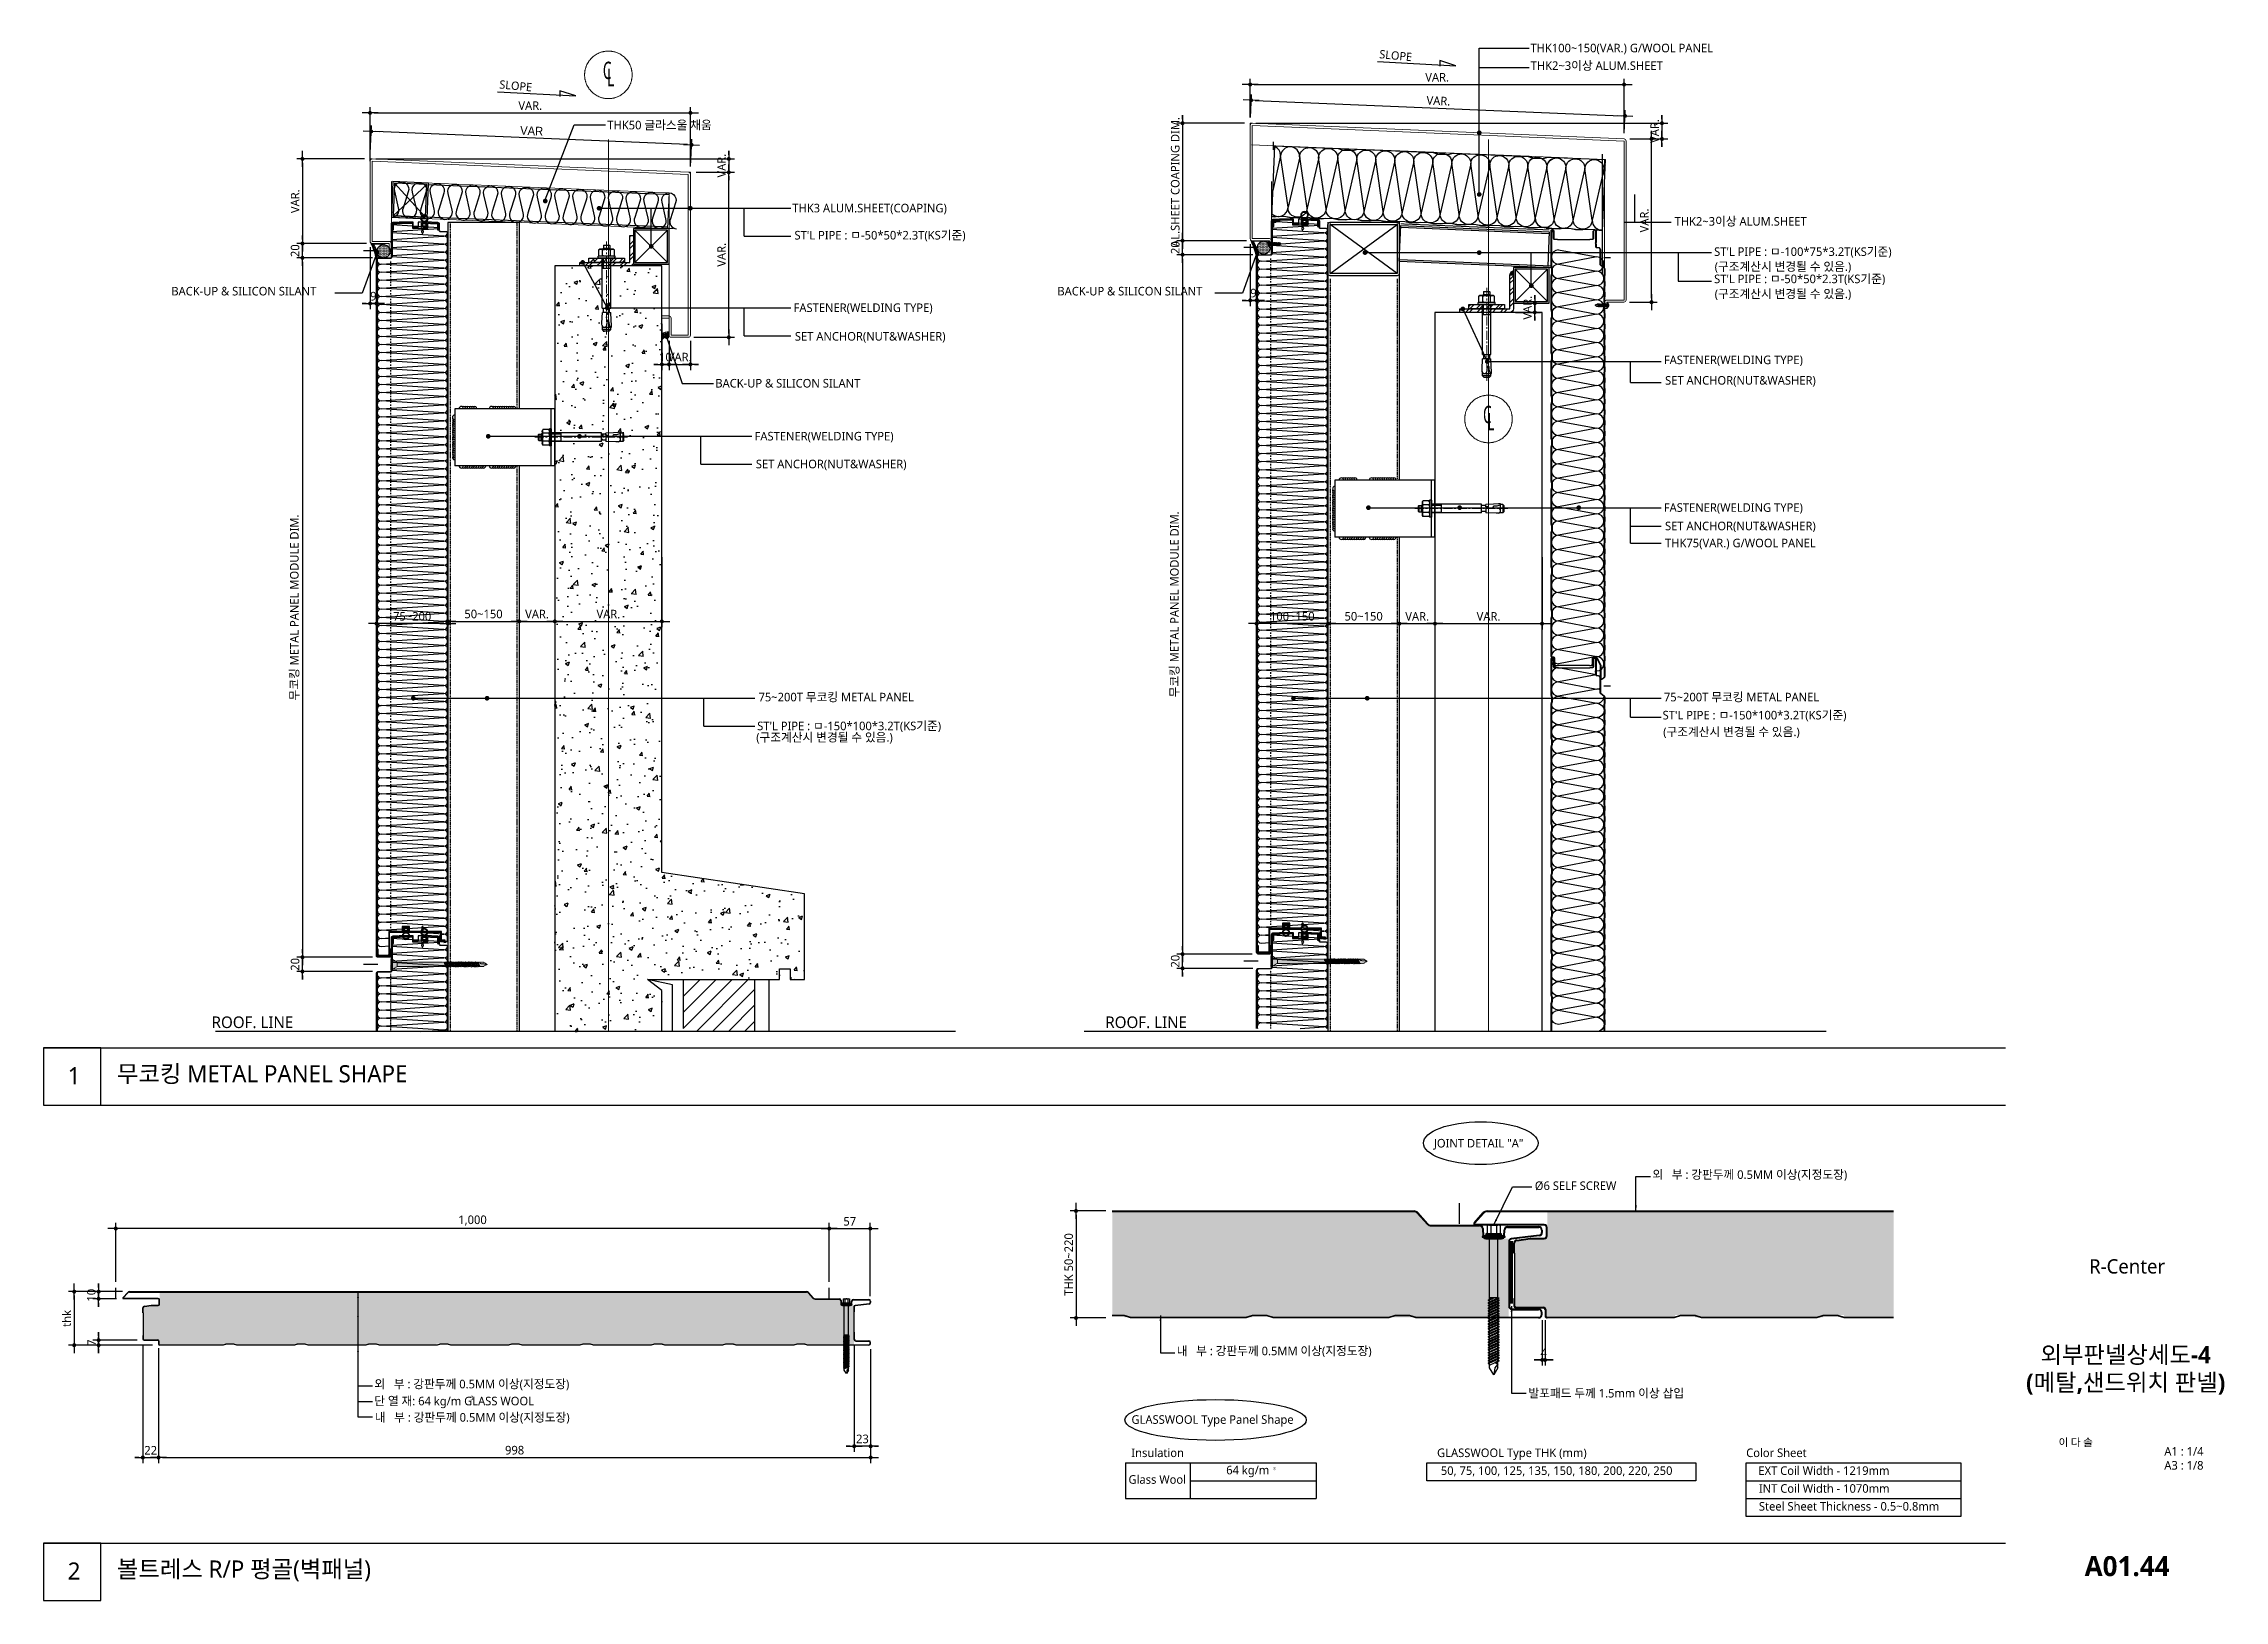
# Model space of a CAD drawing. Header units: millimetres. Extents: x -1365 to 31821, y 84 to 2865.
# Drawn here: x 10278 to 13334, y 84 to 2265 of the extents above; entities that cross this region are included whole.
import ezdxf
from ezdxf.enums import TextEntityAlignment as Align
from ezdxf.xclip import XClip

# ---------------------------------------------------------------- set-up
doc = ezdxf.new("R2010")
doc.units = ezdxf.units.MM
doc.header["$LTSCALE"] = 10
doc.header["$XCLIPFRAME"] = 0
for name, pattern in [('$0$A-535 부분 상세도-25-1$0$HIDDEN', [0.375, 0.25, -0.125]), ('$0$HIDDENX2', [0.75, 0.5, -0.25]), ('2017.06.22  K-TOP METAL PANEL SHAPE(수정)$0$HID', [0.345, 0.225, -0.12]), ('CENTER', [2, 1.25, -0.25, 0.25, -0.25]), ('CONTINOUS', [0]), ('새 블럭1$0$HIDDEN', [2, 1, -1])]:
    doc.linetypes.add(name, pattern=pattern)
doc.layers.get('DEFPOINTS').update_dxf_attribs({"color": 137})
for name, color, linetype, lineweight in [('$0$ELE-4', 4, 'Continuous', 15), ('CENTER', 1, 'CENTER', 9), ('KSC_Text', 3, 'Continuous', 9), ('SCREW', 9, 'Continuous', 5)]:
    doc.layers.add(name, color=color, linetype=linetype, lineweight=lineweight)
for name, color, linetype in [('$0$FIN-5', 5, 'Continuous'), ('0pipe', 7, 'Continuous'), ('1.bolt', 9, 'CONTINOUS'), ('DIM', 7, 'Continuous'), ('FASTENER', 1, 'Continuous'), ('INSUL', 252, 'Continuous'), ('REV', 1, 'Continuous'), ('SHT', 5, 'Continuous'), ('SYM-LEAD', 6, 'Continuous'), ('TEXT', 3, 'Continuous'), ('TITLE', 7, 'Continuous'), ('볼트', 1, 'Continuous'), ('샌드위치판넬', 7, 'Continuous'), ('스피드블록메탈 100', 2, 'Continuous'), ('코킹', 9, 'Continuous')]:
    doc.layers.add(name, color=color, linetype=linetype)
doc.styles.add('$0$돋움', font='malgun.ttf')
doc.styles.add('form$0$맑은고딕', font='malgun.ttf')
doc.styles.add('ROMANC', font='malgun.ttf', dxfattribs={"height": 8})
doc.styles.add('romans-1', font='malgun.ttf', dxfattribs={"width": 0.9})
doc.styles.add('SY PANEL', font='malgun.ttf')
doc.styles.add('맑은고딕', font='malgun.ttf')
doc.styles.add('맑은고딕B', font='malgunbd.ttf')
doc.styles.add('스타일1', font='malgun.ttf')
doc.dimstyles.new('AID -2$7', dxfattribs={"dimscale": 2, "dimtxt": 1.6, "dimasz": 1.5, "dimexe": 0.5, "dimexo": 1, "dimgap": 0.5, "dimtad": 1, "dimdec": 1, "dimdsep": 46, "dimtxsty": 'romans-1', "dimcen": 0.09, "dimclrd": 150, "dimclre": 150, "dimclrt": 7, "dimadec": 1, "dimazin": 2, "dimtfac": 1, "dimtdec": 1, "dimtix": 1, "dimtofl": 0, "dimtmove": 2, "dimatfit": 2, "dimfxl": 2, "dimtolj": 1, "dimtzin": 0, "dimarcsym": 0})
doc.dimstyles.new('GAUN-8', dxfattribs={"dimscale": 8, "dimtxt": 1.5, "dimasz": 0.7, "dimexe": 1, "dimexo": 1, "dimgap": 0.5, "dimtad": 1, "dimdec": 0, "dimzin": 1, "dimdsep": 46, "dimlunit": 6, "dimtxsty": '맑은고딕', "dimblk": 'CJDOT', "dimcen": 0.09, "dimdle": 1, "dimclrd": 256, "dimclre": 256, "dimclrt": 3, "dimadec": 0, "dimazin": 0, "dimtfac": 1, "dimtdec": 0, "dimtix": 1, "dimtmove": 2, "dimatfit": 3, "dimfxl": 1, "dimtolj": 1, "dimtzin": 1, "dimarcsym": 0})
pattern_1 = [(50, (-403472.377, -286489.05), (54.6554007, -4.7817257), [5.715, -62.865]), (355, (-403472.377, -286489.05), (-10.5730264, 57.3170536), [4.572, -50.292175]), (100.451445, (-403467.82, -286489.447), (44.082374, 52.5353256), [4.8570026, -53.4270734]), (46.1842, (-403472.38, -286473.81), (81.323712, -12.612698), [8.5725, -94.2975]), (96.635558, (-403465.6, -286474.86), (71.22124, 74.227837), [7.285507, -80.140682]), (351.184151, (-403472.38, -286473.81), (71.22124, 74.227837), [6.85799, -75.43792]), (21, (-403464.757, -286477.62), (45.4843174, -30.6795595), [5.715, -62.865]), (326, (-403464.757, -286477.62), (18.5406085, 55.25639), [4.572, -50.292]), (71.451445, (-403460.967, -286480.175), (64.024926, 24.5768307), [4.8570026, -53.426981]), (37.5, (-403472.377, -286489.048), (0.926581, 25.36651166), [0, -49.6824, 0, -51.054, 0, -50.4825]), (7.5, (-403472.377, -286489.048), (20.0458988, 30.0541724), [0, -29.1084, 0, -48.5394, 0, -19.2405]), (327.5, (-403489.37, -286489.048), (40.67717855, -1.7186232), [0, -19.05, 0, -59.436, 0, -78.867]), (317.5, (-403496.99, -286489.048), (44.4387544, 7.6279473), [0, -24.765, 0, -39.4716, 0, -56.007])]

msp = doc.modelspace()

# ---------------------------------------------------------------- texts
at = {"layer": 'CENTER', "color": 1, "ltscale": 100, "style": '$0$돋움', "width": 0.6}
for s, p in [('C', (11061.8, 2208.3)), ('L', (11067.7, 2198.4))]:
    msp.add_text(s, height=24.4, dxfattribs=at).set_placement(p, align=Align.BOTTOM_LEFT)
at = {"layer": 'DEFPOINTS', "style": '$0$돋움', "width": 0.6}
for s, p in [('C', (12295.3, 1726.1)), ('L', (12301.3, 1716.2))]:
    msp.add_text(s, height=24.4, dxfattribs=at).set_placement(p, align=Align.BOTTOM_LEFT)
at = {"layer": 'KSC_Text', "ltscale": 20, "style": 'SY PANEL'}
for s, p in [('GLASSWOOL Type Panel Shape', (11802.6, 331.4)), ('Insulation', (11802.5, 284.8)), ('GLASSWOOL Type THK (mm)', (12230.9, 284.8)), ('Color Sheet', (12664.1, 284.8)), ('Glass Wool', (11798.4, 247.4)), ('64 kg/m', (11935.4, 260.6)), ('50, 75, 100, 125, 135, 150, 180, 200, 220, 250', (12236.2, 259.8)), ('INT Coil Width - 1070mm', (12682, 234.8)), ('EXT Coil Width - 1219mm ', (12681.2, 259.8)), ('Steel Sheet Thickness - 0.5~0.8mm', (12682, 209.8))]:
    msp.add_text(s, height=12, dxfattribs=at).set_placement(p)
at = {"layer": 'KSC_Text', "style": 'SY PANEL'}
msp.add_text('3', height=4.5, dxfattribs=at).set_placement((12001.2, 266.5))
at = {"layer": 'TEXT', "color": 3, "style": '스타일1'}
for s, height, p in [('THK100~150(VAR.) G/WOOL PANEL', 12, (12361.8, 2253.2)), ('THK2~3이상 ALUM.SHEET', 12, (12362.1, 2228.5)), ('THK50 글라스울 채움', 12, (11068.1, 2145.2)), ('THK3 ALUM.SHEET(COAPING)', 12, (11327.3, 2028.9)), ('THK2~3이상 ALUM.SHEET', 12, (12563.8, 2010.3)), ("ST'L PIPE : ㅁ-50*50*2.3T(KS기준)", 12, (11330.3, 1990.9)), ("ST'L PIPE : ㅁ-100*75*3.2T(KS기준)", 12, (12619.2, 1967.9)), ('(구조계산시 변경될 수 있음.)', 12, (12620, 1946.9)), ("ST'L PIPE : ㅁ-50*50*2.3T(KS기준)", 12, (12619.2, 1929.7)), ('BACK-UP & SILICON SILANT', 12, (10457, 1912.5)), ('FASTENER(WELDING TYPE)', 12, (11329.1, 1889.3)), ('BACK-UP & SILICON SILANT', 12, (11698.8, 1912.5)), ('(구조계산시 변경될 수 있음.)', 12, (12620, 1908.7)), ('SET ANCHOR(NUT&WASHER)', 12, (11330.9, 1849.2)), ('FASTENER(WELDING TYPE)', 12, (12548.8, 1816.2)), ('BACK-UP & SILICON SILANT', 12, (11219.4, 1783.5)), ('SET ANCHOR(NUT&WASHER)', 12, (12550.5, 1787.5)), ('FASTENER(WELDING TYPE)', 12, (11274.4, 1709.3)), ('SET ANCHOR(NUT&WASHER)', 12, (11276.2, 1670.3)), ('FASTENER(WELDING TYPE)', 12, (12548.7, 1609.3)), ('SET ANCHOR(NUT&WASHER)', 12, (12550.4, 1583.5)), ('THK75(VAR.) G/WOOL PANEL', 12, (12550.4, 1559.6)), ('75~200T 무코킹 METAL PANEL', 12, (11279.9, 1343.7)), ('75~200T 무코킹 METAL PANEL', 12, (12548.8, 1343.7)), ("ST'L PIPE : ㅁ-150*100*3.2T(KS기준)", 12, (11278.1, 1303.3)), ("ST'L PIPE : ㅁ-150*100*3.2T(KS기준)", 12, (12547, 1318.4)), ('(구조계산시 변경될 수 있음.)', 12, (11276.7, 1287.3)), ('(구조계산시 변경될 수 있음.)', 12, (12547.8, 1295)), ('JOINT DETAIL "A"', 12, (12226.4, 718.6)), ('외   부 : 강판두께 0.5MM 이상(지정도장)', 12, (12532.6, 674.6)), ('Ø6 SELF SCREW', 12, (12367.9, 659)), ('내   부 : 강판두께 0.5MM 이상(지정도장)', 12, (11866.1, 427.5)), ('외   부 : 강판두께 0.5MM 이상(지정도장)', 12, (10741.6, 381.1)), ('단 열 재: 64 kg/m GLASS WOOL  ', 12, (10741.4, 357.3)), ('3', 6, (10876, 364.6)), ('발포패드 두께 1.5mm 이상 삽입', 12, (12359, 368.3)), ('내   부 : 강판두께 0.5MM 이상(지정도장)', 12, (10742.1, 334.4))]:
    msp.add_text(s, height=height, dxfattribs=at).set_placement(p)
at = {"layer": 'TEXT', "linetype": 'Continuous', "style": 'form$0$맑은고딕'}
for p in [(12149.6, 2245), (10916.3, 2202.6)]:
    msp.add_text('SLOPE', height=11.68, rotation=354.5557, dxfattribs=at).set_placement(p)
at = {"layer": 'TEXT', "style": '스타일1'}
for s, p in [('1 ', (10311.8, 807.2)), ('무코킹 METAL PANEL SHAPE', (10380.7, 809.9)), ('2', (10311.8, 113.1)), ('볼트레스 R/P 평골(벽패널)', (10380.7, 115.9))]:
    msp.add_text(s, height=24, dxfattribs=at).set_placement(p)
msp.add_text('R-Center', height=20, dxfattribs=at).set_placement((13198, 552), align=Align.MIDDLE_CENTER)
at = {"layer": 'TEXT', "char_height": 16.25, "attachment_point": 5, "style": 'ROMANC'}
for insert in [(10570.7, 893.9), (11823.2, 893.9)]:
    msp.add_mtext('ROOF. LINE', dxfattribs=dict(at, insert=insert))

# ---------------------------------------------------------------- blocks, each defined once
blk = doc.blocks.new('$0$F_50X50')
at = {"layer": '0pipe', "color": 1}
for p, q in [((47.7, 2.3), (2.3, 47.7)), ((2.3, 2.3), (47.7, 47.7))]:
    blk.add_line(p, q, dxfattribs=at)
at = {"layer": '0pipe', "color": 24}
for points in [[(0, 50), (50, 50), (50, 0), (0, 0)], [(2.3, 47.7), (47.7, 47.7), (47.7, 2.3), (2.3, 2.3)]]:
    blk.add_lwpolyline(points, close=True, dxfattribs=at)
blk = doc.blocks.new('A$C60A75482')
at = {"layer": '스피드블록메탈 100'}
h = blk.add_hatch(dxfattribs=at)
h.set_pattern_fill('ANSI31', color=253, scale=0.1, angle=180)
h.set_pattern_definition([(225, (79605.59073, -3170.96234), (0.224506403, -0.224506403), [])])
h.paths.add_polyline_path([(15.7, 285.5), (13.2, 285.5), (13.2, 280.5), (20.2, 280.5), (20.2, 285.5), (17.7, 285.5), (17.7, 287, 9.898979), (15.7, 287)])
h.paths.add_polyline_path([(19.2, 284.5), (19.2, 281.5), (14.2, 281.5), (14.2, 284.5)], flags=16)
h.paths.add_polyline_path([(16.7, 296.3, -1), (16.7, 287.5, -1)], flags=16)
h = blk.add_hatch(dxfattribs=at)
h.set_pattern_fill('ANSI31', color=253, scale=0.1)
h.set_pattern_definition([(45, (-79598.03954, 2749.55567), (-0.224506403, 0.224506403), [])])
h.paths.add_polyline_path([(-8.1, -706.9), (-5.6, -706.9), (-5.6, -701.9), (-12.6, -701.9), (-12.6, -706.9), (-10.1, -706.9), (-10.1, -708.4, 9.898979), (-8.1, -708.4)])
h.paths.add_polyline_path([(-11.6, -705.9), (-11.6, -702.9), (-6.6, -702.9), (-6.6, -705.9)], flags=16)
h.paths.add_polyline_path([(-9.1, -717.7, -1), (-9.1, -708.9, -1)], flags=16)
at = {"color": 251, "ltscale": 0.01}
for points in [[(37.6, 278.7), (-29.4, 283)], [(-29.4, 273.6), (37.6, 277.9)], [(-29.4, 262.4), (44, 267.1)], [(-29.4, 262.4), (44, 267.1)], [(-29.4, 251.1), (44, 255.8)], [(-29.4, 251.1), (44, 255.8)], [(-29.4, 239.9), (44, 244.6)], [(39.5, -711.5), (44, -711.2)]]:
    blk.add_lwpolyline(points, dxfattribs=at)
for points in [[(44, 255.8, 1), (44, 267.1), (-29.4, 271.8)], [(44, 255.8, 1), (44, 267.1), (-29.4, 271.8)], [(44, 244.6, 1), (44, 255.8), (-29.4, 260.5)], [(44, 244.6, 1), (44, 255.8), (-29.4, 260.5)], [(44, 233.3, 1), (44, 244.6), (-29.4, 249.3)], [(44, 267.1, 0.366832), (49.5, 271.8, 0.366832)], [(-48.6, 236.5, 0.60619), (-44, 227.7), (44, 233.3)], [(44, 210.8, 1), (44, 222.1), (-44, 227.7, 1), (-44, 216.5), (44, 222.1)], [(44, 210.8, 1), (44, 222.1), (-44, 227.7, 1), (-44, 216.5), (44, 222.1)], [(44, 210.8, 1), (44, 222.1), (-44, 227.7, 1), (-44, 216.5), (44, 222.1)], [(44, 199.6, 1), (44, 210.8), (-44, 216.5, 1), (-44, 205.2), (44, 210.8)], [(44, 222.1, 1), (44, 233.3), (-29.5, 238)], [(44, 188.4, 1), (44, 199.6), (-44, 205.2, 1), (-44, 194), (44, 199.6)], [(44, 177.1, 1), (44, 188.4), (-44, 194, 1), (-44, 182.7), (44, 188.4)], [(44, 177.1, 1), (44, 188.4), (-44, 194, 1), (-44, 182.7), (44, 188.4)], [(44, 177.1, 1), (44, 188.4), (-44, 194, 1), (-44, 182.7), (44, 188.4)], [(44, 165.9, 1), (44, 177.1), (-44, 182.7, 1), (-44, 171.5), (44, 177.1)], [(44, 154.6, 1), (44, 165.9), (-44, 171.5, 1), (-44, 160.2), (44, 165.9)], [(44, 154.6, 1), (44, 165.9), (-44, 171.5, 1), (-44, 160.2), (44, 165.9)], [(44, 143.4, 1), (44, 154.6), (-44, 160.2, 1), (-44, 149), (44, 154.6)], [(44, 143.4, 1), (44, 154.6), (-44, 160.2, 1), (-44, 149), (44, 154.6)], [(44, 132.1, 1), (44, 143.4), (-44, 149, 1), (-44, 137.8), (44, 143.4)], [(44, 120.9, 1), (44, 132.1), (-44, 137.8, 1), (-44, 126.5), (44, 132.1)], [(44, 109.6, 1), (44, 120.9), (-44, 126.5, 1), (-44, 115.3), (44, 120.9)], [(44, 109.6, 1), (44, 120.9), (-44, 126.5, 1), (-44, 115.3), (44, 120.9)], [(44, 109.6, 1), (44, 120.9), (-44, 126.5, 1), (-44, 115.3), (44, 120.9)], [(44, 98.4, 1), (44, 109.6), (-44, 115.3, 1), (-44, 104), (44, 109.6)], [(44, 87.1, 1), (44, 98.4), (-44, 104, 1), (-44, 92.8), (44, 98.4)], [(44, 75.9, 1), (44, 87.1), (-44, 92.8, 1), (-44, 81.5), (44, 87.1)], [(44, 75.9, 1), (44, 87.1), (-44, 92.8, 1), (-44, 81.5), (44, 87.1)], [(44, 75.9, 1), (44, 87.1), (-44, 92.8, 1), (-44, 81.5), (44, 87.1)], [(44, 64.7, 1), (44, 75.9), (-44, 81.5, 1), (-44, 70.3), (44, 75.9)], [(44, 53.4, 1), (44, 64.7), (-44, 70.3, 1), (-44, 59), (44, 64.7)], [(44, 53.4, 1), (44, 64.7), (-44, 70.3, 1), (-44, 59), (44, 64.7)], [(44, 42.2, 1), (44, 53.4), (-44, 59, 1), (-44, 47.8), (44, 53.4)], [(44, 42.2, 1), (44, 53.4), (-44, 59, 1), (-44, 47.8), (44, 53.4)], [(44, 30.9, 1), (44, 42.2), (-44, 47.8, 1), (-44, 36.5), (44, 42.2)], [(44, 19.7, 1), (44, 30.9), (-44, 36.5, 1), (-44, 25.3), (44, 30.9)], [(44, 8.4, 1), (44, 19.7), (-44, 25.3, 1), (-44, 14.1), (44, 19.7)], [(44, 8.4, 1), (44, 19.7), (-44, 25.3, 1), (-44, 14.1), (44, 19.7)], [(44, 8.4, 1), (44, 19.7), (-44, 25.3, 1), (-44, 14.1), (44, 19.7)], [(44, -2.8, 1), (44, 8.4), (-44, 14.1, 1), (-44, 2.8), (44, 8.4)], [(44, -14.1, 1), (44, -2.8), (-44, 2.8, 1), (-44, -8.4), (44, -2.8)], [(44, -25.3, 1), (44, -14.1), (-44, -8.4, 1), (-44, -19.7), (44, -14.1)], [(44, -25.3, 1), (44, -14.1), (-44, -8.4, 1), (-44, -19.7), (44, -14.1)], [(44, -25.3, 1), (44, -14.1), (-44, -8.4, 1), (-44, -19.7), (44, -14.1)], [(44, -36.5, 1), (44, -25.3), (-44, -19.7, 1), (-44, -30.9), (44, -25.3)], [(44, -47.8, 1), (44, -36.5), (-44, -30.9, 1), (-44, -42.2), (44, -36.5)], [(44, -47.8, 1), (44, -36.5), (-44, -30.9, 1), (-44, -42.2), (44, -36.5)], [(44, -59, 1), (44, -47.8), (-44, -42.2, 1), (-44, -53.4), (44, -47.8)], [(44, -59, 1), (44, -47.8), (-44, -42.2, 1), (-44, -53.4), (44, -47.8)], [(44, -70.3, 1), (44, -59), (-44, -53.4, 1), (-44, -64.7), (44, -59)], [(44, -81.5, 1), (44, -70.3), (-44, -64.7, 1), (-44, -75.9), (44, -70.3)], [(44, -92.8, 1), (44, -81.5), (-44, -75.9, 1), (-44, -87.1), (44, -81.5)], [(44, -92.8, 1), (44, -81.5), (-44, -75.9, 1), (-44, -87.1), (44, -81.5)], [(44, -92.8, 1), (44, -81.5), (-44, -75.9, 1), (-44, -87.1), (44, -81.5)], [(44, -104, 1), (44, -92.8), (-44, -87.1, 1), (-44, -98.4), (44, -92.8)], [(44, -115.3, 1), (44, -104), (-44, -98.4, 1), (-44, -109.6), (44, -104)], [(44, -126.5, 1), (44, -115.3), (-44, -109.6, 1), (-44, -120.9), (44, -115.3)], [(44, -126.5, 1), (44, -115.3), (-44, -109.6, 1), (-44, -120.9), (44, -115.3)], [(44, -126.5, 1), (44, -115.3), (-44, -109.6, 1), (-44, -120.9), (44, -115.3)], [(44, -137.8, 1), (44, -126.5), (-44, -120.9, 1), (-44, -132.1), (44, -126.5)], [(44, -149, 1), (44, -137.8), (-44, -132.1, 1), (-44, -143.4), (44, -137.8)], [(44, -149, 1), (44, -137.8), (-44, -132.1, 1), (-44, -143.4), (44, -137.8)], [(44, -160.2, 1), (44, -149), (-44, -143.4, 1), (-44, -154.6), (44, -149)], [(44, -160.2, 1), (44, -149), (-44, -143.4, 1), (-44, -154.6), (44, -149)], [(44, -171.5, 1), (44, -160.2), (-44, -154.6, 1), (-44, -165.9), (44, -160.2)], [(44, -182.7, 1), (44, -171.5), (-44, -165.9, 1), (-44, -177.1), (44, -171.5)], [(44, -182.7, 1), (44, -171.5), (-44, -165.9, 1), (-44, -177.1), (44, -171.5)], [(44, -194, 1), (44, -182.7), (-44, -177.1, 1), (-44, -188.4), (44, -182.7)], [(44, -194, 1), (44, -182.7), (-44, -177.1, 1), (-44, -188.4), (44, -182.7)], [(44, -205.2, 1), (44, -194), (-44, -188.4, 1), (-44, -199.6), (44, -194)], [(44, -205.2, 1), (44, -194), (-44, -188.4, 1), (-44, -199.6), (44, -194)], [(44, -216.5, 1), (44, -205.2), (-44, -199.6, 1), (-44, -210.8), (44, -205.2)], [(44, -227.7, 1), (44, -216.5), (-44, -210.8, 1), (-44, -222.1), (44, -216.5)], [(44, -239, 1), (44, -227.7), (-44, -222.1, 1), (-44, -233.3), (44, -227.7)], [(44, -239, 1), (44, -227.7), (-44, -222.1, 1), (-44, -233.3), (44, -227.7)], [(44, -239, 1), (44, -227.7), (-44, -222.1, 1), (-44, -233.3), (44, -227.7)], [(44, -250.2, 1), (44, -239), (-44, -233.3, 1), (-44, -244.6), (44, -239)], [(44, -261.4, 1), (44, -250.2), (-44, -244.6, 1), (-44, -255.8), (44, -250.2)], [(44, -272.7, 1), (44, -261.4), (-44, -255.8, 1), (-44, -267.1), (44, -261.4)], [(44, -272.7, 1), (44, -261.4), (-44, -255.8, 1), (-44, -267.1), (44, -261.4)], [(44, -272.7, 1), (44, -261.4), (-44, -255.8, 1), (-44, -267.1), (44, -261.4)], [(44, -283.9, 1), (44, -272.7), (-44, -267.1, 1), (-44, -278.3), (44, -272.7)], [(44, -295.2, 1), (44, -283.9), (-44, -278.3, 1), (-44, -289.6), (44, -283.9)], [(44, -295.2, 1), (44, -283.9), (-44, -278.3, 1), (-44, -289.6), (44, -283.9)], [(44, -306.4, 1), (44, -295.2), (-44, -289.6, 1), (-44, -300.8), (44, -295.2)], [(44, -306.4, 1), (44, -295.2), (-44, -289.6, 1), (-44, -300.8), (44, -295.2)], [(44, -317.7, 1), (44, -306.4), (-44, -300.8, 1), (-44, -312), (44, -306.4)], [(44, -328.9, 1), (44, -317.7), (-44, -312, 1), (-44, -323.3), (44, -317.7)], [(44, -328.9, 1), (44, -317.7), (-44, -312, 1), (-44, -323.3), (44, -317.7)], [(44, -340.2, 1), (44, -328.9), (-44, -323.3, 1), (-44, -334.5), (44, -328.9)], [(44, -340.2, 1), (44, -328.9), (-44, -323.3, 1), (-44, -334.5), (44, -328.9)], [(44, -351.4, 1), (44, -340.2), (-44, -334.5, 1), (-44, -345.8), (44, -340.2)], [(44, -351.4, 1), (44, -340.2), (-44, -334.5, 1), (-44, -345.8), (44, -340.2)], [(44, -362.7, 1), (44, -351.4), (-44, -345.8, 1), (-44, -357), (44, -351.4)], [(44, -373.9, 1), (44, -362.7), (-44, -357, 1), (-44, -368.3), (44, -362.7)], [(44, -385.1, 1), (44, -373.9), (-44, -368.3, 1), (-44, -379.5), (44, -373.9)], [(44, -385.1, 1), (44, -373.9), (-44, -368.3, 1), (-44, -379.5), (44, -373.9)], [(44, -385.1, 1), (44, -373.9), (-44, -368.3, 1), (-44, -379.5), (44, -373.9)], [(44, -396.4, 1), (44, -385.1), (-44, -379.5, 1), (-44, -390.8), (44, -385.1)], [(44, -407.6, 1), (44, -396.4), (-44, -390.8, 1), (-44, -402), (44, -396.4)], [(44, -418.9, 1), (44, -407.6), (-44, -402, 1), (-44, -413.3), (44, -407.6)], [(44, -418.9, 1), (44, -407.6), (-44, -402, 1), (-44, -413.3), (44, -407.6)], [(44, -418.9, 1), (44, -407.6), (-44, -402, 1), (-44, -413.3), (44, -407.6)], [(44, -430.1, 1), (44, -418.9), (-44, -413.3, 1), (-44, -424.5), (44, -418.9)], [(44, -441.4, 1), (44, -430.1), (-44, -424.5, 1), (-44, -435.7), (44, -430.1)], [(44, -441.4, 1), (44, -430.1), (-44, -424.5, 1), (-44, -435.7), (44, -430.1)], [(44, -452.6, 1), (44, -441.4), (-44, -435.7, 1), (-44, -447), (44, -441.4)], [(44, -452.6, 1), (44, -441.4), (-44, -435.7, 1), (-44, -447), (44, -441.4)], [(44, -463.9, 1), (44, -452.6), (-44, -447, 1), (-44, -458.2), (44, -452.6)], [(44, -475.1, 1), (44, -463.9), (-44, -458.2, 1), (-44, -469.5), (44, -463.9)], [(44, -475.1, 1), (44, -463.9), (-44, -458.2, 1), (-44, -469.5), (44, -463.9)], [(44, -486.3, 1), (44, -475.1), (-44, -469.5, 1), (-44, -480.7), (44, -475.1)], [(44, -486.3, 1), (44, -475.1), (-44, -469.5, 1), (-44, -480.7), (44, -475.1)], [(44, -497.6, 1), (44, -486.3), (-44, -480.7, 1), (-44, -492), (44, -486.3)], [(44, -497.6, 1), (44, -486.3), (-44, -480.7, 1), (-44, -492), (44, -486.3)], [(44, -508.8, 1), (44, -497.6), (-44, -492, 1), (-44, -503.2), (44, -497.6)], [(44, -520.1, 1), (44, -508.8), (-44, -503.2, 1), (-44, -514.5), (44, -508.8)], [(44, -531.3, 1), (44, -520.1), (-44, -514.5, 1), (-44, -525.7), (44, -520.1)], [(44, -531.3, 1), (44, -520.1), (-44, -514.5, 1), (-44, -525.7), (44, -520.1)], [(44, -531.3, 1), (44, -520.1), (-44, -514.5, 1), (-44, -525.7), (44, -520.1)], [(44, -542.6, 1), (44, -531.3), (-44, -525.7, 1), (-44, -536.9), (44, -531.3)], [(44, -553.8, 1), (44, -542.6), (-44, -536.9, 1), (-44, -548.2), (44, -542.6)], [(44, -565.1, 1), (44, -553.8), (-44, -548.2, 1), (-44, -559.4), (44, -553.8)], [(44, -565.1, 1), (44, -553.8), (-44, -548.2, 1), (-44, -559.4), (44, -553.8)], [(44, -565.1, 1), (44, -553.8), (-44, -548.2, 1), (-44, -559.4), (44, -553.8)], [(44, -576.3, 1), (44, -565.1), (-44, -559.4, 1), (-44, -570.7), (44, -565.1)], [(44, -587.6, 1), (44, -576.3), (-44, -570.7, 1), (-44, -581.9), (44, -576.3)], [(44, -587.6, 1), (44, -576.3), (-44, -570.7, 1), (-44, -581.9), (44, -576.3)], [(44, -598.8, 1), (44, -587.6), (-44, -581.9, 1), (-44, -593.2), (44, -587.6)], [(44, -598.8, 1), (44, -587.6), (-44, -581.9, 1), (-44, -593.2), (44, -587.6)], [(44, -610, 1), (44, -598.8), (-44, -593.2, 1), (-44, -604.4), (44, -598.8)], [(44, -621.3, 1), (44, -610), (-44, -604.4, 1), (-44, -615.7), (44, -610)], [(44, -621.3, 1), (44, -610), (-44, -604.4, 1), (-44, -615.7), (44, -610)], [(44, -632.5, 1), (44, -621.3), (-44, -615.7, 1), (-44, -626.9), (44, -621.3)], [(44, -632.5, 1), (44, -621.3), (-44, -615.7, 1), (-44, -626.9), (44, -621.3)], [(44, -643.8, 1), (44, -632.5), (-44, -626.9, 1), (-44, -638.2), (44, -632.5)], [(44, -643.8, 1), (44, -632.5), (-44, -626.9, 1), (-44, -638.2), (44, -632.5)], [(44, -655, 1), (44, -643.8), (-44, -638.2, 1), (-44, -649.4), (44, -643.8)], [(44, -666.3, 1), (44, -655), (-44, -649.4, 1), (-44, -660.6), (44, -655)], [(44, -677.5, 1), (44, -666.3), (-44, -660.6, 1), (-44, -671.9), (44, -666.3)], [(44, -677.5, 1), (44, -666.3), (-44, -660.6, 1), (-44, -671.9), (44, -666.3)], [(44, -677.5, 1), (44, -666.3), (-44, -660.6, 1), (-44, -671.9), (44, -666.3)], [(44, -688.8, 1), (44, -677.5), (-44, -671.9, 1), (-44, -683.1), (44, -677.5)], [(44, -700, 1), (44, -688.8), (-44, -683.1, 1), (-44, -694.4), (44, -688.8)], [(44, -711.2, 1), (44, -700), (-44, -694.4, 1), (-44, -705.6), (44, -700)], [(44, -711.2, 1), (44, -700), (-44, -694.4, 1), (-44, -705.6), (44, -700)], [(44, -711.2, 1), (44, -700), (-44, -694.4, 1), (-44, -705.6), (44, -700)], [(44, -722.5, 1), (44, -711.2), (-44, -705.6, 1), (-44, -716.9), (-32, -716.1)], [(-32, -717.6), (-44, -716.9, 1), (-44, -728.1), (-32, -727.3)], [(-32, -717.6), (-44, -716.9, 1), (-44, -728.1), (-32, -727.3)]]:
    blk.add_lwpolyline(points, format="xyb", dxfattribs=at)
at = {"layer": '스피드블록메탈 100', "color": 5}
for p, q in [((15.7, 285.5), (15.7, 287)), ((17.7, 285.5), (17.7, 287)), ((-10.1, -706.9), (-10.1, -708.4)), ((-8.1, -706.9), (-8.1, -708.4))]:
    blk.add_line(p, q, dxfattribs=at)
at = {"layer": '스피드블록메탈 100', "color": 1}
for p, q in [((-48.4, 246.6), (-68.4, 246.6)), ((-48.4, -753.4), (-68.4, -753.4))]:
    blk.add_line(p, q, dxfattribs=at)
at = {"layer": '스피드블록메탈 100', "color": 5, "linetype": '새 블럭1$0$HIDDEN', "ltscale": 0.2}
blk.add_line((-30.4, -706.6), (-30.4, 233.5), dxfattribs=at)
at = {"layer": '스피드블록메탈 100'}
for points in [[(-49.6, -293), (-49.6, -293.5), (-49.6, -741.1, 0.414214), (-48.1, -742.6), (-32.7, -742.6, 0.414214), (-31.2, -741.1), (-31.2, -731.4), (-30.4, -731.4), (-30.4, -741.4, -0.414214), (-32.4, -743.4), (-48.4, -743.4, -0.414214), (-50.4, -741.4), (-50.4, -293.3), (-50.4, -292.9), (-50.4, 234.1, -0.414214), (-47.9, 236.6), (-31.4, 236.6, 0.414214), (-29.4, 238.6), (-29.4, 284.1, -0.414214), (-26.9, 286.6), (-19.4, 286.6), (-19.4, 285.8), (-26.6, 285.8, 0.414214), (-28.6, 283.8), (-28.6, 238.3, -0.414214), (-31.1, 235.8), (-47.6, 235.8, 0.414214), (-49.6, 233.8)], [(49.6, 204.9), (49.6, -719.9, -0.414214), (47.6, -721.9), (40.6, -721.9, -0.414214), (38.6, -719.9), (38.6, -712.9), (39.1, -712.9), (39.1, -719.9, 0.414214), (40.6, -721.4), (47.6, -721.4, 0.414214), (49.1, -719.9), (49.1, 205), (49.1, 271.1, 0.414214), (47.1, 273.1), (39.6, 273.1, -0.414214), (37.1, 275.6), (37.1, 284.1, 0.414214), (35.1, 286.1), (27.6, 286.1), (27.6, 286.6), (35.1, 286.6, -0.414214), (37.6, 284.1), (37.6, 275.6, 0.414214), (39.6, 273.6), (47.1, 273.6, -0.414214), (49.6, 271.1)]]:
    blk.add_lwpolyline(points, format="xyb", close=True, dxfattribs=at)
at = {"layer": '스피드블록메탈 100', "color": 1}
for points in [[(-25.1, 284.7), (-17.2, 284.7), (-17.2, 285.5), (0, 285.5), (0, 278.3), (13.1, 278.3), (13.4, 275.3), (12.6, 273.3), (13.6, 271.3), (14.6, 271.3), (15.6, 273.3), (14.9, 275.3), (15.1, 278.3), (21.8, 278.3), (21.8, 285.5), (25.5, 285.5), (25.5, 285), (33.6, 285, -0.414214), (35, 283.6), (35, 276.1), (36.1, 276.1), (36.1, 283.6, 0.414214), (33.6, 286.1), (26.6, 286.1), (26.6, 286.6), (18.7, 286.6), (18.7, 285.5), (20.7, 285.5), (20.7, 279.5), (12.7, 279.5), (12.7, 285.5), (14.7, 285.5), (14.7, 286.6), (8.2, 286.6), (8.2, 279.6), (1.2, 279.6), (1.2, 286.6), (-18.4, 286.6), (-18.4, 285.8), (-25.1, 285.8, 0.414214), (-27.6, 283.3), (-27.6, 276.1), (-26.4, 276.1), (-26.4, 283.3, -0.414197)], [(-34.5, -740.7), (-46.5, -740.7, -0.414214), (-47.8, -739.4), (-47.8, -731.9), (-49, -731.9), (-49, -739.9, 0.414214), (-47, -741.9), (-34, -741.9, 0.414214), (-32, -739.9), (-32, -708.4), (-11.1, -708.4), (-11.1, -707.2), (-13.1, -707.2), (-13.1, -701.2), (-5.1, -701.2), (-5.1, -707.2), (-7.1, -707.2), (-7.1, -708.4), (39.5, -708.4), (39.5, -718.7, 0.414214), (41.5, -720.7), (46, -720.7), (46, -719.5), (42, -719.5, -0.414214), (40.7, -718.2), (40.7, -707.2), (15.1, -707.2), (14.9, -704.2), (15.6, -702.2), (14.6, -700.2), (13.6, -700.2), (12.6, -702.2), (13.4, -704.2), (13.1, -707.2), (-4, -707.2), (-4, -700.1), (-14.3, -700.1), (-14.3, -707.2), (-33.1, -707.2), (-33.1, -739.4, -0.414214)]]:
    blk.add_lwpolyline(points, format="xyb", close=True, dxfattribs=at)
at = {"layer": '스피드블록메탈 100', "color": 5}
for points in [[(15.7, 285.5), (13.2, 285.5), (13.2, 280.5), (20.2, 280.5), (20.2, 285.5), (17.7, 285.5)], [(-8.1, -706.9), (-5.6, -706.9), (-5.6, -701.9), (-12.6, -701.9), (-12.6, -706.9), (-10.1, -706.9)]]:
    blk.add_lwpolyline(points, dxfattribs=at)
for points in [[(14.2, 281.5), (19.2, 281.5), (19.2, 284.5), (14.2, 284.5)], [(-6.6, -702.9), (-11.6, -702.9), (-11.6, -705.9), (-6.6, -705.9)]]:
    blk.add_lwpolyline(points, close=True, dxfattribs=at)
for centre in [(16.7, 291.9), (-9.1, -713.3)]:
    blk.add_circle(centre, 4.4, dxfattribs=at)
for centre, start, end in [((16.7, 291.9), 281.537, 258.463), ((-9.1, -713.3), 101.537, 78.463)]:
    blk.add_arc(centre, 5, start, end, dxfattribs=at)
blk = doc.blocks.new('A$C387877A9')
at = {"layer": '스피드블록메탈 100'}
h = blk.add_hatch(dxfattribs=at)
h.set_pattern_fill('ANSI31', color=253, scale=0.1, angle=180)
h.set_pattern_definition([(225, (79555.99234, -3421.16315), (0.224506403, -0.224506403), [])])
h.paths.add_polyline_path([(-33.9, 35.3), (-36.4, 35.3), (-36.4, 30.3), (-29.4, 30.3), (-29.4, 35.3), (-31.9, 35.3), (-31.9, 36.8, 9.898979), (-33.9, 36.8)])
h.paths.add_polyline_path([(-30.4, 34.3), (-30.4, 31.3), (-35.4, 31.3), (-35.4, 34.3)], flags=16)
h.paths.add_polyline_path([(-32.9, 46.1, -1), (-32.9, 37.3, -1)], flags=16)
at = {"color": 251, "ltscale": 0.01}
for points in [[(-12, 28.5), (-79, 32.8)], [(-79, 23.4), (-12, 27.7)], [(-79, 12.2), (-5.6, 16.9)], [(-79, 12.2), (-5.6, 16.9)], [(-79, 0.9), (-5.6, 5.6)], [(-79, 0.9), (-5.6, 5.6)], [(-79, -10.3), (-5.6, -5.6)], [(-38.8, -97.7), (-5.6, -95.6)], [(-38.8, -97.7), (-5.6, -95.6)]]:
    blk.add_lwpolyline(points, dxfattribs=at)
for points in [[(-5.6, 5.6, 1), (-5.6, 16.9), (-79, 21.6)], [(-5.6, 5.6, 1), (-5.6, 16.9), (-79, 21.6)], [(-5.6, -5.6, 1), (-5.6, 5.6), (-79, 10.3)], [(-5.6, -5.6, 1), (-5.6, 5.6), (-79, 10.3)], [(-5.6, 16.9, 0.366832), (-0.1, 21.6, 0.366832)], [(-98.2, -13.7, 0.60619), (-93.6, -22.5), (-5.6, -16.9)], [(-5.6, -39.4, 1), (-5.6, -28.1), (-93.6, -22.5, 1), (-93.6, -33.7), (-5.6, -28.1)], [(-5.6, -39.4, 1), (-5.6, -28.1), (-93.6, -22.5, 1), (-93.6, -33.7), (-5.6, -28.1)], [(-5.6, -39.4, 1), (-5.6, -28.1), (-93.6, -22.5, 1), (-93.6, -33.7), (-5.6, -28.1)], [(-5.6, -28.1, 1), (-5.6, -16.9), (-79.1, -12.2)], [(-5.6, -16.9, 1), (-5.6, -5.6), (-79, -0.9)], [(-5.6, -50.6, 1), (-5.6, -39.4), (-93.6, -33.7, 1), (-93.6, -45), (-5.6, -39.4)], [(-5.6, -61.8, 1), (-5.6, -50.6), (-93.6, -45, 1), (-93.6, -56.2), (-5.6, -50.6)], [(-5.6, -73.1, 1), (-5.6, -61.8), (-93.6, -56.2, 1), (-93.6, -67.5), (-5.6, -61.8)], [(-5.6, -73.1, 1), (-5.6, -61.8), (-93.6, -56.2, 1), (-93.6, -67.5), (-5.6, -61.8)], [(-5.6, -73.1, 1), (-5.6, -61.8), (-93.6, -56.2, 1), (-93.6, -67.5), (-5.6, -61.8)], [(-5.6, -84.3, 1), (-5.6, -73.1), (-93.6, -67.5, 1), (-93.6, -78.7), (-5.6, -73.1)], [(-5.6, -95.6, 1), (-5.6, -84.3), (-93.6, -78.7, 1), (-93.6, -90), (-5.6, -84.3)], [(-5.6, -95.6, 1), (-5.6, -84.3), (-93.6, -78.7, 1), (-93.6, -90), (-5.6, -84.3)], [(-1.2, -97.7, 0.228494), (-5.6, -95.6), (-93.6, -90, 0.532626), (-98.8, -97.7, 0.532626)], [(-1.2, -97.7, 0.228494), (-5.6, -95.6), (-93.6, -90, 0.532626), (-98.8, -97.7, 0.532626)]]:
    blk.add_lwpolyline(points, format="xyb", dxfattribs=at)
at = {"layer": '스피드블록메탈 100', "color": 5}
for p, q in [((-33.9, 35.3), (-33.9, 36.8)), ((-31.9, 35.3), (-31.9, 36.8))]:
    blk.add_line(p, q, dxfattribs=at)
at = {"layer": '스피드블록메탈 100', "color": 1}
blk.add_line((-98, -3.6), (-118, -3.6), dxfattribs=at)
at = {"layer": '스피드블록메탈 100', "color": 5, "linetype": '새 블럭1$0$HIDDEN', "ltscale": 0.03}
blk.add_line((-80, -97.7), (-80, -16.7), dxfattribs=at)
at = {"layer": '스피드블록메탈 100'}
for points in [[(-100, -97.7), (-100, -16.1, -0.414214), (-97.5, -13.6), (-81, -13.6, 0.414214), (-79, -11.6), (-79, 33.9, -0.414214), (-76.5, 36.4), (-69, 36.4), (-69, 35.6), (-76.2, 35.6, 0.414214), (-78.2, 33.6), (-78.2, -11.9, -0.414214), (-80.7, -14.4), (-97.2, -14.4, 0.414214), (-99.2, -16.4), (-99.2, -97.7)], [(-0.5, -97.7), (-0.5, -45.2), (-0.5, 20.9, 0.414214), (-2.5, 22.9), (-10, 22.9, -0.414214), (-12.5, 25.4), (-12.5, 33.9, 0.414214), (-14.5, 35.9), (-22, 35.9), (-22, 36.4), (-14.5, 36.4, -0.414214), (-12, 33.9), (-12, 25.4, 0.414214), (-10, 23.4), (-2.5, 23.4, -0.414214), (0, 20.9), (0, -45.3), (0, -97.7)]]:
    blk.add_lwpolyline(points, format="xyb", dxfattribs=at)
at = {"layer": '스피드블록메탈 100', "color": 1}
blk.add_lwpolyline([(-74.7, 34.5), (-66.8, 34.5), (-66.8, 35.3), (-49.6, 35.3), (-49.6, 28.1), (-36.5, 28.1), (-36.2, 25.1), (-37, 23.1), (-36, 21.1), (-35, 21.1), (-34, 23.1), (-34.7, 25.1), (-34.5, 28.1), (-27.8, 28.1), (-27.8, 35.3), (-24.1, 35.3), (-24.1, 34.8), (-16, 34.8, -0.414214), (-14.6, 33.4), (-14.6, 25.9), (-13.5, 25.9), (-13.5, 33.4, 0.414214), (-16, 35.9), (-23, 35.9), (-23, 36.4), (-30.9, 36.4), (-30.9, 35.3), (-28.9, 35.3), (-28.9, 29.3), (-36.9, 29.3), (-36.9, 35.3), (-34.9, 35.3), (-34.9, 36.4), (-41.4, 36.4), (-41.4, 29.4), (-48.4, 29.4), (-48.4, 36.4), (-68, 36.4), (-68, 35.6), (-74.7, 35.6, 0.414214), (-77.2, 33.1), (-77.2, 25.9), (-76, 25.9), (-76, 33.1, -0.414197)], format="xyb", close=True, dxfattribs=at)
at = {"layer": '스피드블록메탈 100', "color": 5}
blk.add_lwpolyline([(-33.9, 35.3), (-36.4, 35.3), (-36.4, 30.3), (-29.4, 30.3), (-29.4, 35.3), (-31.9, 35.3)], dxfattribs=at)
blk.add_lwpolyline([(-35.4, 31.3), (-30.4, 31.3), (-30.4, 34.3), (-35.4, 34.3)], close=True, dxfattribs=at)
blk.add_circle((-32.9, 41.7), 4.4, dxfattribs=at)
blk.add_arc((-32.9, 41.7), 5, 281.537, 258.463, dxfattribs=at)
blk = doc.blocks.new('CJDOT')
blk.add_line((-2, 0), (2, 0))
at = {"const_width": 0.5}
blk.add_lwpolyline([(-0.25, 0, 1), (0.25, 0, 1)], format="xyb", close=True, dxfattribs=at)
blk = doc.blocks.new('*D98')
at = {"layer": 'DEFPOINTS', "color": 0, "transparency": 16777216}
for p in [(11184.5, 2168.3), (10735.5, 2092.5), (11184.5, 2085)]:
    blk.add_point(p, dxfattribs=at)
at = {"layer": 'DIM', "lineweight": -2, "transparency": 16777216}
for p, q in [((10735.5, 2100.5), (10735.5, 2176.3)), ((11184.5, 2093), (11184.5, 2176.3)), ((10741.1, 2168.3), (11178.9, 2168.3))]:
    blk.add_line(p, q, dxfattribs=at)
at = {"layer": 'DIM', "lineweight": -2, "transparency": 16777216, "xscale": 5.6, "yscale": 5.6, "zscale": 5.6, "rotation": 180}
blk.add_blockref('CJDOT', (10735.5, 2168.3), dxfattribs=at)
at = {"layer": 'DIM', "lineweight": -2, "transparency": 16777216, "xscale": 5.6, "yscale": 5.6, "zscale": 5.6}
blk.add_blockref('CJDOT', (11184.5, 2168.3), dxfattribs=at)
at = {"layer": 'DIM', "color": 3, "transparency": 16777216, "insert": (10960, 2178.4), "char_height": 12, "attachment_point": 5, "style": '맑은고딕'}
blk.add_mtext('\\A1;VAR.', dxfattribs=at)
blk = doc.blocks.new('*D192')
at = {"layer": 'DEFPOINTS', "color": 0, "transparency": 16777216}
for p in [(10735.5, 2103.8), (10640.7, 1985.2), (10738.5, 1985.2)]:
    blk.add_point(p, dxfattribs=at)
at = {"layer": 'DIM', "lineweight": -2, "transparency": 16777216}
for p, q in [((10727.5, 2103.8), (10632.7, 2103.8)), ((10640.7, 2098.2), (10640.7, 1990.8)), ((10730.5, 1985.2), (10632.7, 1985.2))]:
    blk.add_line(p, q, dxfattribs=at)
at = {"layer": 'DIM', "lineweight": -2, "transparency": 16777216, "xscale": 5.6, "yscale": 5.6, "zscale": 5.6}
for p, rotation in [((10640.7, 2103.8), 90), ((10640.7, 1985.2), 270)]:
    blk.add_blockref('CJDOT', p, dxfattribs=dict(at, rotation=rotation))
at = {"layer": 'DIM', "color": 3, "transparency": 16777216, "insert": (10630.6, 2044.5), "char_height": 12, "attachment_point": 5, "rotation": 90, "style": '맑은고딕'}
blk.add_mtext('\\A1;VAR.', dxfattribs=at)
blk = doc.blocks.new('*D193')
at = {"layer": 'DEFPOINTS', "color": 0, "transparency": 16777216}
for p in [(10640.7, 1985.2), (10738.5, 1985.2), (10747, 1965.2)]:
    blk.add_point(p, dxfattribs=at)
at = {"layer": 'DIM', "lineweight": -2, "transparency": 16777216}
for p, q in [((10640.7, 1990.8), (10640.7, 1996.4)), ((10730.5, 1985.2), (10632.7, 1985.2)), ((10739, 1965.2), (10632.7, 1965.2)), ((10640.7, 1965.2), (10640.7, 1985.2)), ((10640.7, 1959.6), (10640.7, 1954))]:
    blk.add_line(p, q, dxfattribs=at)
at = {"layer": 'DIM', "lineweight": -2, "transparency": 16777216, "xscale": 5.6, "yscale": 5.6, "zscale": 5.6}
for p, rotation in [((10640.7, 1985.2), 270), ((10640.7, 1965.2), 90)]:
    blk.add_blockref('CJDOT', p, dxfattribs=dict(at, rotation=rotation))
at = {"layer": 'DIM', "color": 3, "transparency": 16777216, "insert": (10630.5, 1975.2), "char_height": 12, "attachment_point": 5, "rotation": 90, "style": '맑은고딕'}
blk.add_mtext('\\A1;20', dxfattribs=at)
blk = doc.blocks.new('*D194')
at = {"layer": 'DEFPOINTS', "color": 0, "transparency": 16777216}
for p in [(10747, 1965.2), (10640.7, 985.2), (10747, 985.2)]:
    blk.add_point(p, dxfattribs=at)
at = {"layer": 'DIM', "lineweight": -2, "transparency": 16777216}
for p, q in [((10739, 1965.2), (10632.7, 1965.2)), ((10640.7, 1959.6), (10640.7, 990.8)), ((10739, 985.2), (10632.7, 985.2))]:
    blk.add_line(p, q, dxfattribs=at)
at = {"layer": 'DIM', "lineweight": -2, "transparency": 16777216, "xscale": 5.6, "yscale": 5.6, "zscale": 5.6}
for p, rotation in [((10640.7, 1965.2), 90), ((10640.7, 985.2), 270)]:
    blk.add_blockref('CJDOT', p, dxfattribs=dict(at, rotation=rotation))
at = {"layer": 'DIM', "color": 3, "transparency": 16777216, "insert": (10630, 1475.2), "char_height": 12, "attachment_point": 5, "rotation": 90, "style": '맑은고딕'}
blk.add_mtext('\\A1;{\\fGulim|b0|i0|c129|p50;무코킹} METAL PANEL MODULE DIM.', dxfattribs=at)
blk = doc.blocks.new('*D195')
at = {"layer": 'DEFPOINTS', "color": 0, "transparency": 16777216}
for p in [(10640.7, 985.2), (10747, 985.2), (10747, 965.2)]:
    blk.add_point(p, dxfattribs=at)
at = {"layer": 'DIM', "lineweight": -2, "transparency": 16777216}
for p, q in [((10739, 985.2), (10632.7, 985.2)), ((10640.7, 990.8), (10640.7, 996.4)), ((10640.7, 965.2), (10640.7, 985.2)), ((10739, 965.2), (10632.7, 965.2)), ((10640.7, 959.6), (10640.7, 954))]:
    blk.add_line(p, q, dxfattribs=at)
at = {"layer": 'DIM', "lineweight": -2, "transparency": 16777216, "xscale": 5.6, "yscale": 5.6, "zscale": 5.6}
for p, rotation in [((10640.7, 985.2), 270), ((10640.7, 965.2), 90)]:
    blk.add_blockref('CJDOT', p, dxfattribs=dict(at, rotation=rotation))
at = {"layer": 'DIM', "color": 3, "transparency": 16777216, "insert": (10630.5, 975.2), "char_height": 12, "attachment_point": 5, "rotation": 90, "style": '맑은고딕'}
blk.add_mtext('\\A1;20', dxfattribs=at)
blk = doc.blocks.new('*D196')
at = {"layer": 'DEFPOINTS', "color": 0, "transparency": 16777216}
for p in [(11184.5, 2085), (11238.3, 2085), (11181.5, 1853.8)]:
    blk.add_point(p, dxfattribs=at)
at = {"layer": 'DIM', "lineweight": -2, "transparency": 16777216}
for p, q in [((11192.5, 2085), (11246.3, 2085)), ((11238.3, 1859.4), (11238.3, 2079.4)), ((11189.5, 1853.8), (11246.3, 1853.8))]:
    blk.add_line(p, q, dxfattribs=at)
at = {"layer": 'DIM', "lineweight": -2, "transparency": 16777216, "xscale": 5.6, "yscale": 5.6, "zscale": 5.6}
for p, rotation in [((11238.3, 2085), 90), ((11238.3, 1853.8), 270)]:
    blk.add_blockref('CJDOT', p, dxfattribs=dict(at, rotation=rotation))
at = {"layer": 'DIM', "color": 3, "transparency": 16777216, "insert": (11228.2, 1969.4), "char_height": 12, "attachment_point": 5, "rotation": 90, "style": '맑은고딕'}
blk.add_mtext('\\A1;VAR.', dxfattribs=at)
blk = doc.blocks.new('*D197')
at = {"layer": 'DEFPOINTS', "color": 0, "transparency": 16777216}
for p in [(10735.5, 2103.8), (11184.5, 2085), (11238.3, 2085)]:
    blk.add_point(p, dxfattribs=at)
at = {"layer": 'DIM', "lineweight": -2, "transparency": 16777216}
for p, q in [((11238.3, 2109.4), (11238.3, 2115)), ((10743.5, 2103.8), (11246.3, 2103.8)), ((11192.5, 2085), (11246.3, 2085)), ((11238.3, 2103.8), (11238.3, 2085)), ((11238.3, 2079.4), (11238.3, 2073.8))]:
    blk.add_line(p, q, dxfattribs=at)
at = {"layer": 'DIM', "lineweight": -2, "transparency": 16777216, "xscale": 5.6, "yscale": 5.6, "zscale": 5.6}
for p, rotation in [((11238.3, 2103.8), 270), ((11238.3, 2085), 90)]:
    blk.add_blockref('CJDOT', p, dxfattribs=dict(at, rotation=rotation))
at = {"layer": 'DIM', "color": 3, "transparency": 16777216, "insert": (11228.2, 2094.4), "char_height": 12, "attachment_point": 5, "rotation": 90, "style": '맑은고딕'}
blk.add_mtext('\\A1;VAR.', dxfattribs=at)
blk = doc.blocks.new('*D198')
at = {"layer": 'DEFPOINTS', "color": 0, "transparency": 16777216}
for p in [(11144.5, 1880.8), (11154.5, 1856.8), (11144.5, 1815.9)]:
    blk.add_point(p, dxfattribs=at)
at = {"layer": 'DIM', "lineweight": -2, "transparency": 16777216}
for p, q in [((11144.5, 1872.8), (11144.5, 1807.9)), ((11154.5, 1848.8), (11154.5, 1807.9)), ((11138.9, 1815.9), (11133.3, 1815.9)), ((11154.5, 1815.9), (11144.5, 1815.9)), ((11160.1, 1815.9), (11165.7, 1815.9))]:
    blk.add_line(p, q, dxfattribs=at)
at = {"layer": 'DIM', "lineweight": -2, "transparency": 16777216, "xscale": 5.6, "yscale": 5.6, "zscale": 5.6}
blk.add_blockref('CJDOT', (11144.5, 1815.9), dxfattribs=at)
at = {"layer": 'DIM', "lineweight": -2, "transparency": 16777216, "xscale": 5.6, "yscale": 5.6, "zscale": 5.6, "rotation": 180}
blk.add_blockref('CJDOT', (11154.5, 1815.9), dxfattribs=at)
at = {"layer": 'DIM', "color": 3, "transparency": 16777216, "insert": (11149.5, 1826.1), "char_height": 12, "attachment_point": 5, "style": '맑은고딕'}
blk.add_mtext('\\A1;10', dxfattribs=at)
blk = doc.blocks.new('*D199')
at = {"layer": 'DEFPOINTS', "color": 0, "transparency": 16777216}
for p in [(11154.5, 1856.8), (11184.5, 1856.8), (11184.5, 1815.9)]:
    blk.add_point(p, dxfattribs=at)
at = {"layer": 'DIM', "lineweight": -2, "transparency": 16777216}
for p, q in [((11154.5, 1848.8), (11154.5, 1807.9)), ((11184.5, 1848.8), (11184.5, 1807.9)), ((11148.9, 1815.9), (11143.3, 1815.9)), ((11154.5, 1815.9), (11184.5, 1815.9)), ((11190.1, 1815.9), (11195.7, 1815.9))]:
    blk.add_line(p, q, dxfattribs=at)
at = {"layer": 'DIM', "lineweight": -2, "transparency": 16777216, "xscale": 5.6, "yscale": 5.6, "zscale": 5.6}
blk.add_blockref('CJDOT', (11154.5, 1815.9), dxfattribs=at)
at = {"layer": 'DIM', "lineweight": -2, "transparency": 16777216, "xscale": 5.6, "yscale": 5.6, "zscale": 5.6, "rotation": 180}
blk.add_blockref('CJDOT', (11184.5, 1815.9), dxfattribs=at)
at = {"layer": 'DIM', "color": 3, "transparency": 16777216, "insert": (11169.5, 1826), "char_height": 12, "attachment_point": 5, "style": '맑은고딕'}
blk.add_mtext('\\A1;VAR.', dxfattribs=at)
blk = doc.blocks.new('M12 SET ANCHOR')
at = {"layer": 'CENTER', "color": 9}
blk.add_line((-1789.8, 259.1, 0), (-1659.8, 259.1, 0), dxfattribs=at)
at = {"layer": 'FASTENER', "color": 9, "linetype": 'Continuous'}
for p, q in [((-1784.8, 263.1, 0), (-1784.3, 263.6, 0)), ((-1784.8, 263.1, 0), (-1784.8, 255.1, 0)), ((-1784.3, 254.6, 0), (-1784.8, 255.1, 0)), ((-1784.3, 263.6, 0), (-1780.8, 263.6, 0)), ((-1784.3, 254.6, 0), (-1784.3, 263.6, 0)), ((-1784.3, 254.6, 0), (-1780.8, 254.6, 0)), ((-1779.2, 265.1, 0), (-1780.8, 263.5, 0)), ((-1780.8, 263.5, 0), (-1780.8, 254.7, 0)), ((-1779.2, 253.1, 0), (-1780.8, 254.7, 0)), ((-1780.3, 264, 0), (-1779.2, 264, 0)), ((-1780.3, 254.2, 0), (-1779.2, 254.2, 0)), ((-1779.2, 268.6, 0), (-1778.4, 270.1, 0)), ((-1779.2, 249.6, 0), (-1779.2, 268.6, 0)), ((-1779.2, 249.6, 0), (-1778.4, 248.1, 0)), ((-1770.1, 270.1, 0), (-1778.4, 270.1, 0)), ((-1770.1, 264.6, 0), (-1778.4, 264.6, 0)), ((-1770.1, 253.6, 0), (-1778.4, 253.6, 0)), ((-1770.1, 248.1, 0), (-1778.4, 248.1, 0)), ((-1769.2, 268.6, 0), (-1770.1, 270.1, 0)), ((-1769.2, 249.6, 0), (-1770.1, 248.1, 0)), ((-1769.2, 247.1, 0), (-1769.2, 271.1, 0)), ((-1766.7, 271.1, 0), (-1769.2, 271.1, 0)), ((-1766.7, 247.1, 0), (-1769.2, 247.1, 0)), ((-1766.7, 247.1, 0), (-1766.7, 271.1, 0)), ((-1696.4, 265.1, 0), (-1766.7, 265.1, 0)), ((-1766.7, 264, 0), (-1752.8, 264, 0)), ((-1766.7, 254.2, 0), (-1752.8, 254.2, 0)), ((-1696.4, 253.1, 0), (-1766.7, 253.1, 0)), ((-1752.8, 265.1, 0), (-1752.8, 253.1, 0)), ((-1696.4, 265.1, 0), (-1696.4, 253.1, 0)), ((-1690.3, 263.3, 0), (-1696, 263.3, 0)), ((-1690.3, 254.9, 0), (-1696, 254.9, 0)), ((-1676.1, 265.6, 0), (-1690.3, 264.9, 0)), ((-1690.3, 257.6, 0), (-1690.3, 264.9, 0)), ((-1688.3, 257.7, 0), (-1690.3, 257.6, 0)), ((-1690.3, 256.4, 0), (-1690.3, 253.2, 0)), ((-1688.3, 256.3, 0), (-1690.3, 256.4, 0)), ((-1679.7, 252.7, 0), (-1690.3, 253.2, 0)), ((-1672.6, 252.4, 0), (-1679.7, 252.7, 0)), ((-1675.1, 255.7, 0), (-1679.5, 255.9, 0)), ((-1674.8, 258.3, 0), (-1679.3, 258, 0)), ((-1673.7, 255.2, 0), (-1675.1, 255.7, 0)), ((-1673.8, 258.6, 0), (-1674.8, 258.3, 0)), ((-1672.9, 258.8, 0), (-1673.8, 258.6, 0)), ((-1672.3, 254.8, 0), (-1673.7, 255.2, 0)), ((-1671.2, 259.4, 0), (-1672.9, 258.8, 0)), ((-1670.1, 252.2, 0), (-1672.6, 252.4, 0)), ((-1672.5, 265.4, 0), (-1671.5, 265, 0)), ((-1671, 254.2, 0), (-1672.3, 254.8, 0)), ((-1671.5, 265, 0), (-1670.6, 264.3, 0)), ((-1666.6, 264.9, 0), (-1671.4, 264.9, 0)), ((-1670.2, 260.5, 0), (-1671.2, 259.4, 0)), ((-1670.1, 253.2, 0), (-1671, 254.2, 0)), ((-1670.6, 264.3, 0), (-1670.1, 263.3, 0)), ((-1669.9, 262.2, 0), (-1670.2, 260.5, 0)), ((-1670.1, 263.3, 0), (-1669.9, 262.2, 0)), ((-1670.1, 253.2, 0), (-1670.1, 252.2, 0)), ((-1666.6, 253.2, 0), (-1670.1, 253.2, 0)), ((-1669.8, 264.9, 0), (-1669.8, 253.2, 0)), ((-1664.8, 263.2, 0), (-1666.6, 264.9, 0)), ((-1666.6, 253.2, 0), (-1666.6, 264.9, 0)), ((-1666.6, 253.2, 0), (-1664.8, 255, 0)), ((-1664.8, 263.1, 0), (-1664.8, 255.1, 0))]:
    blk.add_line(p, q, dxfattribs=at)
for centre, radius, start, end in [((-1774.4, 267.3, 0), 4.85, 145.5615, 214.4385), ((-1761.1, 259.1, 0), 18.1, 162.383, 197.617), ((-1774.4, 250.9, 0), 4.85, 145.5615, 214.4385), ((-1774.1, 267.3, 0), 4.85, 325.5615, 34.4385), ((-1787.4, 259.1, 0), 18.1, 342.383, 17.617), ((-1774.1, 250.9, 0), 4.85, 325.5615, 34.4385), ((-1696, 263.7, 0), 0.449, 180, 270), ((-1696, 254.4, 0), 0.449, 90, 180), ((-1688.4, 257, 0), 0.723, 278.5979, 81.4021), ((-1679.2, 257, 0), 1.11, 96.1253, 252.1482), ((-1675.3, 251, 0), 14.6, 78.7007, 93)]:
    blk.add_arc(centre, radius, start, end, dxfattribs=at)
blk = doc.blocks.new('A$C24661F1F')
at = {"layer": 'CENTER', "ltscale": 100}
h = blk.add_hatch(dxfattribs=at)
h.set_pattern_fill('ANSI32', color=24)
h.set_pattern_definition([(45, (-415037.268, -288435.347), (-6.73519209, 6.73519209), []), (45, (-415032.778, -288435.347), (-6.73519209, 6.73519209), [])])
h.paths.add_polyline_path([(-25, 13.9), (25, 13.9), (25, 7.9), (-25, 7.9)])
at = {"color": 4, "linetype": 'Continuous'}
blk.add_lwpolyline([(-25, 13.9), (25, 13.9), (25, 7.9), (-25, 7.9)], close=True, dxfattribs=at)
at = {"color": 8, "xscale": -1, "rotation": 90}
blk.add_blockref('M12 SET ANCHOR', (259.1, -1752.8, 0), dxfattribs=at)
blk = doc.blocks.new('POT')
at = {"layer": 'TEXT', "color": 1, "const_width": 0.75}
blk.add_lwpolyline([(-0.375, 0, 1), (0.375, 0, 1)], format="xyb", close=True, dxfattribs=at)
blk = doc.blocks.new('*D99')
at = {"layer": 'DEFPOINTS', "color": 0, "transparency": 16777216}
for p in [(10744.5, 1553.8), (10844.5, 1553.8), (10744.5, 1452.6)]:
    blk.add_point(p, dxfattribs=at)
at = {"layer": 'DIM', "lineweight": -2, "transparency": 16777216}
for p, q in [((10744.5, 1545.8), (10744.5, 1444.6)), ((10844.5, 1545.8), (10844.5, 1444.6)), ((10838.9, 1452.6), (10750.1, 1452.6))]:
    blk.add_line(p, q, dxfattribs=at)
at = {"layer": 'DIM', "lineweight": -2, "transparency": 16777216, "xscale": 5.6, "yscale": 5.6, "zscale": 5.6, "rotation": 180}
blk.add_blockref('CJDOT', (10744.5, 1452.6), dxfattribs=at)
at = {"layer": 'DIM', "lineweight": -2, "transparency": 16777216, "xscale": 5.6, "yscale": 5.6, "zscale": 5.6}
blk.add_blockref('CJDOT', (10844.5, 1452.6), dxfattribs=at)
at = {"layer": 'DIM', "color": 3, "transparency": 16777216, "insert": (10794.5, 1462.8), "char_height": 12, "attachment_point": 5, "style": '맑은고딕'}
blk.add_mtext('\\A1;75~200', dxfattribs=at)
blk = doc.blocks.new('*D100')
at = {"layer": 'DEFPOINTS', "color": 0, "transparency": 16777216}
for p in [(10844.5, 1553.8), (10944.5, 1553.8), (10944.5, 1455.8)]:
    blk.add_point(p, dxfattribs=at)
at = {"layer": 'DIM', "lineweight": -2, "transparency": 16777216}
for p, q in [((10844.5, 1545.8), (10844.5, 1447.8)), ((10944.5, 1545.8), (10944.5, 1447.8)), ((10850.1, 1455.8), (10938.9, 1455.8))]:
    blk.add_line(p, q, dxfattribs=at)
at = {"layer": 'DIM', "lineweight": -2, "transparency": 16777216, "xscale": 5.6, "yscale": 5.6, "zscale": 5.6, "rotation": 180}
blk.add_blockref('CJDOT', (10844.5, 1455.8), dxfattribs=at)
at = {"layer": 'DIM', "lineweight": -2, "transparency": 16777216, "xscale": 5.6, "yscale": 5.6, "zscale": 5.6}
blk.add_blockref('CJDOT', (10944.5, 1455.8), dxfattribs=at)
at = {"layer": 'DIM', "color": 3, "transparency": 16777216, "insert": (10894.5, 1466.1), "char_height": 12, "attachment_point": 5, "style": '맑은고딕'}
blk.add_mtext('\\A1;50~150', dxfattribs=at)
blk = doc.blocks.new('*D101')
at = {"layer": 'DEFPOINTS', "color": 0, "transparency": 16777216}
for p in [(10944.5, 1553.8), (10994.5, 1553.8), (10994.5, 1455.8)]:
    blk.add_point(p, dxfattribs=at)
at = {"layer": 'DIM', "lineweight": -2, "transparency": 16777216}
for p, q in [((10944.5, 1545.8), (10944.5, 1447.8)), ((10994.5, 1545.8), (10994.5, 1447.8)), ((10950.1, 1455.8), (10988.9, 1455.8))]:
    blk.add_line(p, q, dxfattribs=at)
at = {"layer": 'DIM', "lineweight": -2, "transparency": 16777216, "xscale": 5.6, "yscale": 5.6, "zscale": 5.6, "rotation": 180}
blk.add_blockref('CJDOT', (10944.5, 1455.8), dxfattribs=at)
at = {"layer": 'DIM', "lineweight": -2, "transparency": 16777216, "xscale": 5.6, "yscale": 5.6, "zscale": 5.6}
blk.add_blockref('CJDOT', (10994.5, 1455.8), dxfattribs=at)
at = {"layer": 'DIM', "color": 3, "transparency": 16777216, "insert": (10969.5, 1465.9), "char_height": 12, "attachment_point": 5, "style": '맑은고딕'}
blk.add_mtext('\\A1;VAR.', dxfattribs=at)
blk = doc.blocks.new('*D102')
at = {"layer": 'DEFPOINTS', "color": 0, "transparency": 16777216}
for p in [(10994.5, 1553.8), (11144.5, 1553.8), (11144.5, 1455.8)]:
    blk.add_point(p, dxfattribs=at)
at = {"layer": 'DIM', "lineweight": -2, "transparency": 16777216}
for p, q in [((10994.5, 1545.8), (10994.5, 1447.8)), ((11144.5, 1545.8), (11144.5, 1447.8)), ((11000.1, 1455.8), (11138.9, 1455.8))]:
    blk.add_line(p, q, dxfattribs=at)
at = {"layer": 'DIM', "lineweight": -2, "transparency": 16777216, "xscale": 5.6, "yscale": 5.6, "zscale": 5.6, "rotation": 180}
blk.add_blockref('CJDOT', (10994.5, 1455.8), dxfattribs=at)
at = {"layer": 'DIM', "lineweight": -2, "transparency": 16777216, "xscale": 5.6, "yscale": 5.6, "zscale": 5.6}
blk.add_blockref('CJDOT', (11144.5, 1455.8), dxfattribs=at)
at = {"layer": 'DIM', "color": 3, "transparency": 16777216, "insert": (11069.5, 1465.9), "char_height": 12, "attachment_point": 5, "style": '맑은고딕'}
blk.add_mtext('\\A1;VAR.', dxfattribs=at)
blk = doc.blocks.new('*D200')
at = {"layer": 'DEFPOINTS', "color": 0, "transparency": 16777216}
for p in [(10735.5, 1988.2), (10744.5, 1962.7), (10744.5, 1901.2)]:
    blk.add_point(p, dxfattribs=at)
at = {"layer": 'DIM', "lineweight": -2, "transparency": 16777216}
for p, q in [((10735.5, 1980.2), (10735.5, 1893.2)), ((10744.5, 1954.7), (10744.5, 1893.2)), ((10729.9, 1901.2), (10724.3, 1901.2)), ((10735.5, 1901.2), (10744.5, 1901.2)), ((10750.1, 1901.2), (10755.7, 1901.2))]:
    blk.add_line(p, q, dxfattribs=at)
at = {"layer": 'DIM', "lineweight": -2, "transparency": 16777216, "xscale": 5.6, "yscale": 5.6, "zscale": 5.6}
blk.add_blockref('CJDOT', (10735.5, 1901.2), dxfattribs=at)
at = {"layer": 'DIM', "lineweight": -2, "transparency": 16777216, "xscale": 5.6, "yscale": 5.6, "zscale": 5.6, "rotation": 180}
blk.add_blockref('CJDOT', (10744.5, 1901.2), dxfattribs=at)
at = {"layer": 'DIM', "color": 3, "transparency": 16777216, "insert": (10740, 1911.4), "char_height": 12, "attachment_point": 5, "style": '맑은고딕'}
blk.add_mtext('\\A1;9', dxfattribs=at)
blk = doc.blocks.new('*D201')
at = {"layer": 'DEFPOINTS', "color": 0, "transparency": 16777216}
for p in [(11969, 2153.8), (11874.2, 1989.2), (11972, 1989.2)]:
    blk.add_point(p, dxfattribs=at)
at = {"layer": 'DIM', "lineweight": -2, "transparency": 16777216}
for p, q in [((11961, 2153.8), (11866.2, 2153.8)), ((11874.2, 2159.4), (11874.2, 2165)), ((11874.2, 2153.8), (11874.2, 1989.2)), ((11964, 1989.2), (11866.2, 1989.2)), ((11874.2, 1983.6), (11874.2, 1978))]:
    blk.add_line(p, q, dxfattribs=at)
at = {"layer": 'DIM', "lineweight": -2, "transparency": 16777216, "xscale": 5.6, "yscale": 5.6, "zscale": 5.6}
for p, rotation in [((11874.2, 2153.8), 270), ((11874.2, 1989.2), 90)]:
    blk.add_blockref('CJDOT', p, dxfattribs=dict(at, rotation=rotation))
at = {"layer": 'DIM', "color": 3, "transparency": 16777216, "insert": (11864, 2071.5), "char_height": 12, "attachment_point": 5, "rotation": 90, "style": '맑은고딕'}
blk.add_mtext('\\A1;AL.SHEET COAPING DIM.', dxfattribs=at)
blk = doc.blocks.new('*D202')
at = {"layer": 'DEFPOINTS', "color": 0, "transparency": 16777216}
for p in [(11874.2, 1989.2), (11972, 1989.2), (11980.5, 1969.6)]:
    blk.add_point(p, dxfattribs=at)
at = {"layer": 'DIM', "lineweight": -2, "transparency": 16777216}
for p, q in [((11964, 1989.2), (11866.2, 1989.2)), ((11874.2, 1994.8), (11874.2, 2000.4)), ((11874.2, 1969.6), (11874.2, 1989.2)), ((11972.5, 1969.6), (11866.2, 1969.6)), ((11874.2, 1964), (11874.2, 1958.4))]:
    blk.add_line(p, q, dxfattribs=at)
at = {"layer": 'DIM', "lineweight": -2, "transparency": 16777216, "xscale": 5.6, "yscale": 5.6, "zscale": 5.6}
for p, rotation in [((11874.2, 1989.2), 270), ((11874.2, 1969.6), 90)]:
    blk.add_blockref('CJDOT', p, dxfattribs=dict(at, rotation=rotation))
at = {"layer": 'DIM', "color": 3, "transparency": 16777216, "insert": (11864, 1979.4), "char_height": 12, "attachment_point": 5, "rotation": 90, "style": '맑은고딕'}
blk.add_mtext('\\A1;20', dxfattribs=at)
blk = doc.blocks.new('*D203')
at = {"layer": 'DEFPOINTS', "color": 0, "transparency": 16777216}
for p in [(11980.5, 1969.6), (11874.2, 989.6), (11980, 989.6)]:
    blk.add_point(p, dxfattribs=at)
at = {"layer": 'DIM', "lineweight": -2, "transparency": 16777216}
for p, q in [((11972.5, 1969.6), (11866.2, 1969.6)), ((11874.2, 1964), (11874.2, 995.2)), ((11972, 989.6), (11866.2, 989.6))]:
    blk.add_line(p, q, dxfattribs=at)
at = {"layer": 'DIM', "lineweight": -2, "transparency": 16777216, "xscale": 5.6, "yscale": 5.6, "zscale": 5.6}
for p, rotation in [((11874.2, 1969.6), 90), ((11874.2, 989.6), 270)]:
    blk.add_blockref('CJDOT', p, dxfattribs=dict(at, rotation=rotation))
at = {"layer": 'DIM', "color": 3, "transparency": 16777216, "insert": (11863.5, 1479.6), "char_height": 12, "attachment_point": 5, "rotation": 90, "style": '맑은고딕'}
blk.add_mtext('\\A1;{\\fGulim|b0|i0|c129|p50;무코킹} METAL PANEL MODULE DIM.', dxfattribs=at)
blk = doc.blocks.new('*D204')
at = {"layer": 'DEFPOINTS', "color": 0, "transparency": 16777216}
for p in [(11874.2, 989.6), (11980, 989.6), (11980.5, 969.6)]:
    blk.add_point(p, dxfattribs=at)
at = {"layer": 'DIM', "lineweight": -2, "transparency": 16777216}
for p, q in [((11972, 989.6), (11866.2, 989.6)), ((11874.2, 995.2), (11874.2, 1000.8)), ((11874.2, 969.6), (11874.2, 989.6)), ((11972.5, 969.6), (11866.2, 969.6)), ((11874.2, 964), (11874.2, 958.4))]:
    blk.add_line(p, q, dxfattribs=at)
at = {"layer": 'DIM', "lineweight": -2, "transparency": 16777216, "xscale": 5.6, "yscale": 5.6, "zscale": 5.6}
for p, rotation in [((11874.2, 989.6), 270), ((11874.2, 969.6), 90)]:
    blk.add_blockref('CJDOT', p, dxfattribs=dict(at, rotation=rotation))
at = {"layer": 'DIM', "color": 3, "transparency": 16777216, "insert": (11864, 979.6), "char_height": 12, "attachment_point": 5, "rotation": 90, "style": '맑은고딕'}
blk.add_mtext('\\A1;20', dxfattribs=at)
blk = doc.blocks.new('*D205')
at = {"layer": 'DEFPOINTS', "color": 0, "transparency": 16777216}
for p in [(12493, 2208), (11969, 2153.8), (12493, 2131.8)]:
    blk.add_point(p, dxfattribs=at)
at = {"layer": 'DIM', "lineweight": -2, "transparency": 16777216}
for p, q in [((11969, 2161.8), (11969, 2216)), ((11974.6, 2208), (12487.4, 2208)), ((12493, 2139.8), (12493, 2216))]:
    blk.add_line(p, q, dxfattribs=at)
at = {"layer": 'DIM', "lineweight": -2, "transparency": 16777216, "xscale": 5.6, "yscale": 5.6, "zscale": 5.6, "rotation": 180}
blk.add_blockref('CJDOT', (11969, 2208), dxfattribs=at)
at = {"layer": 'DIM', "lineweight": -2, "transparency": 16777216, "xscale": 5.6, "yscale": 5.6, "zscale": 5.6}
blk.add_blockref('CJDOT', (12493, 2208), dxfattribs=at)
at = {"layer": 'DIM', "color": 3, "transparency": 16777216, "insert": (12231, 2218.1), "char_height": 12, "attachment_point": 5, "style": '맑은고딕'}
blk.add_mtext('\\A1;VAR.', dxfattribs=at)
blk = doc.blocks.new('*D103')
at = {"layer": 'DEFPOINTS', "color": 0, "transparency": 16777216}
for p in [(12493, 2131.8), (12531.5, 2131.8), (12492.8, 1903.1)]:
    blk.add_point(p, dxfattribs=at)
at = {"layer": 'DIM', "lineweight": -2, "transparency": 16777216}
for p, q in [((12501, 2131.8), (12539.5, 2131.8)), ((12531.5, 1908.7), (12531.5, 2126.2)), ((12500.8, 1903.1), (12539.5, 1903.1))]:
    blk.add_line(p, q, dxfattribs=at)
at = {"layer": 'DIM', "lineweight": -2, "transparency": 16777216, "xscale": 5.6, "yscale": 5.6, "zscale": 5.6}
for p, rotation in [((12531.5, 2131.8), 90), ((12531.5, 1903.1), 270)]:
    blk.add_blockref('CJDOT', p, dxfattribs=dict(at, rotation=rotation))
at = {"layer": 'DIM', "color": 3, "transparency": 16777216, "insert": (12521.4, 2017.5), "char_height": 12, "attachment_point": 5, "rotation": 90, "style": '맑은고딕'}
blk.add_mtext('\\A1;VAR.', dxfattribs=at)
blk = doc.blocks.new('*D206')
at = {"layer": 'DEFPOINTS', "color": 0, "transparency": 16777216}
for p in [(11969, 2153.8), (12493, 2131.8), (12546.1, 2131.8)]:
    blk.add_point(p, dxfattribs=at)
at = {"layer": 'DIM', "lineweight": -2, "transparency": 16777216}
for p, q in [((11977, 2153.8), (12554.1, 2153.8)), ((12546.1, 2159.4), (12546.1, 2165)), ((12546.1, 2153.8), (12546.1, 2131.8)), ((12501, 2131.8), (12554.1, 2131.8)), ((12546.1, 2126.2), (12546.1, 2120.6))]:
    blk.add_line(p, q, dxfattribs=at)
at = {"layer": 'DIM', "lineweight": -2, "transparency": 16777216, "xscale": 5.6, "yscale": 5.6, "zscale": 5.6}
for p, rotation in [((12546.1, 2153.8), 270), ((12546.1, 2131.8), 90)]:
    blk.add_blockref('CJDOT', p, dxfattribs=dict(at, rotation=rotation))
at = {"layer": 'DIM', "color": 3, "transparency": 16777216, "insert": (12536, 2142.8), "char_height": 12, "attachment_point": 5, "rotation": 90, "style": '맑은고딕'}
blk.add_mtext('\\A1;VAR.', dxfattribs=at)
blk = doc.blocks.new('*D104')
at = {"layer": 'DEFPOINTS', "color": 0, "transparency": 16777216}
for p in [(11978, 1553.8), (12078, 1553.8), (11978, 1452.6)]:
    blk.add_point(p, dxfattribs=at)
at = {"layer": 'DIM', "lineweight": -2, "transparency": 16777216}
for p, q in [((11978, 1545.8), (11978, 1444.6)), ((12078, 1545.8), (12078, 1444.6)), ((12072.4, 1452.6), (11983.6, 1452.6))]:
    blk.add_line(p, q, dxfattribs=at)
at = {"layer": 'DIM', "lineweight": -2, "transparency": 16777216, "xscale": 5.6, "yscale": 5.6, "zscale": 5.6, "rotation": 180}
blk.add_blockref('CJDOT', (11978, 1452.6), dxfattribs=at)
at = {"layer": 'DIM', "lineweight": -2, "transparency": 16777216, "xscale": 5.6, "yscale": 5.6, "zscale": 5.6}
blk.add_blockref('CJDOT', (12078, 1452.6), dxfattribs=at)
at = {"layer": 'DIM', "color": 3, "transparency": 16777216, "insert": (12028, 1462.9), "char_height": 12, "attachment_point": 5, "style": '맑은고딕'}
blk.add_mtext('\\A1;100~150', dxfattribs=at)
blk = doc.blocks.new('*D105')
at = {"layer": 'DEFPOINTS', "color": 0, "transparency": 16777216}
for p in [(12078, 1553.8), (12178, 1553.8), (12178, 1452.6)]:
    blk.add_point(p, dxfattribs=at)
at = {"layer": 'DIM', "lineweight": -2, "transparency": 16777216}
for p, q in [((12078, 1545.8), (12078, 1444.6)), ((12178, 1545.8), (12178, 1444.6)), ((12083.6, 1452.6), (12172.4, 1452.6))]:
    blk.add_line(p, q, dxfattribs=at)
at = {"layer": 'DIM', "lineweight": -2, "transparency": 16777216, "xscale": 5.6, "yscale": 5.6, "zscale": 5.6, "rotation": 180}
blk.add_blockref('CJDOT', (12078, 1452.6), dxfattribs=at)
at = {"layer": 'DIM', "lineweight": -2, "transparency": 16777216, "xscale": 5.6, "yscale": 5.6, "zscale": 5.6}
blk.add_blockref('CJDOT', (12178, 1452.6), dxfattribs=at)
at = {"layer": 'DIM', "color": 3, "transparency": 16777216, "insert": (12128, 1462.9), "char_height": 12, "attachment_point": 5, "style": '맑은고딕'}
blk.add_mtext('\\A1;50~150', dxfattribs=at)
blk = doc.blocks.new('*D106')
at = {"layer": 'DEFPOINTS', "color": 0, "transparency": 16777216}
for p in [(12178, 1553.8), (12228, 1553.8), (12228, 1452.6)]:
    blk.add_point(p, dxfattribs=at)
at = {"layer": 'DIM', "lineweight": -2, "transparency": 16777216}
for p, q in [((12178, 1545.8), (12178, 1444.6)), ((12228, 1545.8), (12228, 1444.6)), ((12183.6, 1452.6), (12222.4, 1452.6))]:
    blk.add_line(p, q, dxfattribs=at)
at = {"layer": 'DIM', "lineweight": -2, "transparency": 16777216, "xscale": 5.6, "yscale": 5.6, "zscale": 5.6, "rotation": 180}
blk.add_blockref('CJDOT', (12178, 1452.6), dxfattribs=at)
at = {"layer": 'DIM', "lineweight": -2, "transparency": 16777216, "xscale": 5.6, "yscale": 5.6, "zscale": 5.6}
blk.add_blockref('CJDOT', (12228, 1452.6), dxfattribs=at)
at = {"layer": 'DIM', "color": 3, "transparency": 16777216, "insert": (12203, 1462.7), "char_height": 12, "attachment_point": 5, "style": '맑은고딕'}
blk.add_mtext('\\A1;VAR.', dxfattribs=at)
blk = doc.blocks.new('*D107')
at = {"layer": 'DEFPOINTS', "color": 0, "transparency": 16777216}
for p in [(12228, 1553.8), (12378, 1553.8), (12378, 1452.6)]:
    blk.add_point(p, dxfattribs=at)
at = {"layer": 'DIM', "lineweight": -2, "transparency": 16777216}
for p, q in [((12228, 1545.8), (12228, 1444.6)), ((12378, 1545.8), (12378, 1444.6)), ((12233.6, 1452.6), (12372.4, 1452.6))]:
    blk.add_line(p, q, dxfattribs=at)
at = {"layer": 'DIM', "lineweight": -2, "transparency": 16777216, "xscale": 5.6, "yscale": 5.6, "zscale": 5.6, "rotation": 180}
blk.add_blockref('CJDOT', (12228, 1452.6), dxfattribs=at)
at = {"layer": 'DIM', "lineweight": -2, "transparency": 16777216, "xscale": 5.6, "yscale": 5.6, "zscale": 5.6}
blk.add_blockref('CJDOT', (12378, 1452.6), dxfattribs=at)
at = {"layer": 'DIM', "color": 3, "transparency": 16777216, "insert": (12303, 1462.7), "char_height": 12, "attachment_point": 5, "style": '맑은고딕'}
blk.add_mtext('\\A1;VAR.', dxfattribs=at)
blk = doc.blocks.new('*D207')
at = {"layer": 'DEFPOINTS', "color": 0, "transparency": 16777216}
for p in [(11969, 1992.2), (11978, 1967.1), (11978, 1905.6)]:
    blk.add_point(p, dxfattribs=at)
at = {"layer": 'DIM', "lineweight": -2, "transparency": 16777216}
for p, q in [((11969, 1984.2), (11969, 1897.6)), ((11978, 1959.1), (11978, 1897.6)), ((11963.4, 1905.6), (11957.8, 1905.6)), ((11969, 1905.6), (11978, 1905.6)), ((11983.6, 1905.6), (11989.2, 1905.6))]:
    blk.add_line(p, q, dxfattribs=at)
at = {"layer": 'DIM', "lineweight": -2, "transparency": 16777216, "xscale": 5.6, "yscale": 5.6, "zscale": 5.6}
blk.add_blockref('CJDOT', (11969, 1905.6), dxfattribs=at)
at = {"layer": 'DIM', "lineweight": -2, "transparency": 16777216, "xscale": 5.6, "yscale": 5.6, "zscale": 5.6, "rotation": 180}
blk.add_blockref('CJDOT', (11978, 1905.6), dxfattribs=at)
at = {"layer": 'DIM', "color": 3, "transparency": 16777216, "insert": (11973.5, 1915.8), "char_height": 12, "attachment_point": 5, "style": '맑은고딕'}
blk.add_mtext('\\A1;9', dxfattribs=at)
blk = doc.blocks.new('A$C579F2802')
at = {"layer": '$0$FIN-5', "color": 24}
blk.add_lwpolyline([(46.8, -37.5), (-46.8, -37.5, -0.414214), (-50, -34.3), (-50, 34.3, -0.414214), (-46.8, 37.5), (46.8, 37.5, -0.414214), (50, 34.3), (50, -34.3, -0.414214)], format="xyb", close=True, dxfattribs=at)
blk.add_lwpolyline([(46.8, -34.3), (-46.8, -34.3), (-46.8, 34.3), (46.8, 34.3)], close=True, dxfattribs=at)
at = {"color": 1}
for p, q in [((46.8, -34.3), (-46.8, 34.3)), ((-46.8, -34.3), (46.8, 34.3))]:
    blk.add_line(p, q, dxfattribs=at)
blk = doc.blocks.new('insul')
at = {"layer": '샌드위치판넬', "color": 250}
for p, q in [((53.7, 10), (0, 0)), ((0, 0), (53.7, -10))]:
    blk.add_line(p, q, dxfattribs=at)
for centre, start, end in [((0, -10), 90, 270), ((53.7, 0), 270, 90)]:
    blk.add_arc(centre, 10, start, end, dxfattribs=at)
blk = doc.blocks.new('A$C17F07405')
at = {"layer": '샌드위치판넬', "color": 3}
for p, q in [((-367.1, 93.9), (-369.4, -6)), ((-367.1, 93.9), (-277.3, 91.9)), ((-277.4, 91.2), (-367.1, 93.3)), ((-277.3, 91.9), (-270.7, 89.8)), ((-270.8, 89.1), (-277.4, 91.2)), ((-257.3, 88.8), (-270.8, 89.1)), ((-270.7, 89.8), (-257.4, 89.5)), ((-257.4, 89.5), (-250.6, 91.3)), ((-250.6, 90.6), (-257.3, 88.8)), ((-250.6, 91.3), (-144, 88.9)), ((-144.1, 88.2), (-250.6, 90.6)), ((-137.5, 86.1), (-144.1, 88.2)), ((-144, 88.9), (-137.4, 86.7)), ((-124, 85.8), (-137.5, 86.1)), ((-137.4, 86.7), (-124.1, 86.4)), ((-124.1, 86.4), (-117.3, 88.3)), ((-117.3, 87.6), (-124, 85.8)), ((-117.3, 88.3), (-10.7, 85.9)), ((-10.8, 85.2), (-117.3, 87.6)), ((-4.2, 83), (-10.8, 85.2)), ((-10.7, 85.9), (-4.1, 83.7)), ((9.3, 82.7), (-4.2, 83)), ((-4.1, 83.7), (9.2, 83.4)), ((9.2, 83.4), (16, 85.3)), ((16, 84.6), (9.3, 82.7)), ((16, 85.3), (96.9, 83.4)), ((96.9, 82.8), (16, 84.6)), ((94.6, -16.5), (96.9, 83.4)), ((-326.6, -5.4), (-315.8, -5.6)), ((-315.8, -6.3), (-326.6, -6.1)), ((-315.8, -5.6), (-309.8, -6.7)), ((-309.9, -7.4), (-315.8, -6.3)), ((-299.3, -7.6), (-309.9, -7.4)), ((-309.8, -6.7), (-299.3, -6.9)), ((-299.3, -6.9), (-293.3, -6.2)), ((-293.3, -6.8), (-299.3, -7.6)), ((-293.3, -6.2), (-282.4, -6.4)), ((-282.5, -7.1), (-293.3, -6.8)), ((-276.5, -8.1), (-282.5, -7.1)), ((-282.4, -6.4), (-276.5, -7.5)), ((-276.5, -7.5), (-266, -7.7)), ((-266, -8.4), (-276.5, -8.1)), ((-266, -7.7), (-260, -6.9)), ((-259.9, -7.6), (-266, -8.4)), ((-260, -6.9), (-249.1, -7.2)), ((-249.2, -7.8), (-259.9, -7.6)), ((-243.2, -8.9), (-249.2, -7.8)), ((-249.1, -7.2), (-243.1, -8.2)), ((-232.6, -9.1), (-243.2, -8.9)), ((-243.1, -8.2), (-232.7, -8.5)), ((-232.7, -8.5), (-226.6, -7.7)), ((-226.6, -8.3), (-232.6, -9.1)), ((-226.6, -7.7), (-215.8, -7.9)), ((-215.9, -8.6), (-226.6, -8.3)), ((-209.9, -9.6), (-215.9, -8.6)), ((-215.8, -7.9), (-209.8, -9)), ((-199.3, -9.9), (-209.9, -9.6)), ((-209.8, -9), (-199.3, -9.2)), ((-199.3, -9.2), (-193.3, -8.4)), ((-193.3, -9.1), (-199.3, -9.9)), ((-193.3, -8.4), (-182.5, -8.7)), ((-182.5, -9.3), (-193.3, -9.1)), ((-182.5, -8.7), (-176.5, -9.7)), ((-176.6, -10.4), (-182.5, -9.3)), ((-166, -10.6), (-176.6, -10.4)), ((-176.5, -9.7), (-166, -10)), ((-166, -10), (-160, -9.2)), ((-160, -9.8), (-166, -10.6)), ((-160, -9.2), (-149.1, -9.4)), ((-149.2, -10.1), (-160, -9.8)), ((-143.2, -11.2), (-149.2, -10.1)), ((-149.1, -9.4), (-143.2, -10.5)), ((-143.2, -10.5), (-132.7, -10.7)), ((-132.7, -11.4), (-143.2, -11.2)), ((-132.7, -10.7), (-126.7, -9.9)), ((-126.6, -10.6), (-132.7, -11.4)), ((-126.7, -9.9), (-115.8, -10.2)), ((-115.9, -10.8), (-126.6, -10.6)), ((-109.9, -11.9), (-115.9, -10.8)), ((-115.8, -10.2), (-109.8, -11.2)), ((-99.3, -12.2), (-109.9, -11.9)), ((-109.8, -11.2), (-99.4, -11.5)), ((-99.4, -11.5), (-93.3, -10.7)), ((-93.3, -11.4), (-99.3, -12.2)), ((-93.3, -10.7), (-82.5, -10.9)), ((-82.6, -11.6), (-93.3, -11.4)), ((-76.6, -12.7), (-82.6, -11.6)), ((-82.5, -10.9), (-76.5, -12)), ((-66, -12.9), (-76.6, -12.7)), ((-76.5, -12), (-66, -12.2)), ((-66, -12.2), (-60, -11.4)), ((-60, -12.1), (-66, -12.9)), ((-60, -11.4), (-49.2, -11.7)), ((-49.2, -12.4), (-60, -12.1)), ((-49.2, -11.7), (-43.2, -12.8)), ((-43.3, -13.4), (-49.2, -12.4)), ((-32.7, -13.7), (-43.3, -13.4)), ((-43.2, -12.8), (-32.7, -13)), ((-32.7, -13), (-26.7, -12.2)), ((-26.7, -12.9), (-32.7, -13.7)), ((-26.7, -12.2), (-15.8, -12.4)), ((-15.9, -13.1), (-26.7, -12.9)), ((-9.9, -14.2), (-15.9, -13.1)), ((-15.8, -12.4), (-9.9, -13.5)), ((-9.9, -13.5), (0.6, -13.8)), ((0.6, -14.4), (-9.9, -14.2)), ((0.6, -13.8), (6.6, -13)), ((6.7, -13.6), (0.6, -14.4)), ((6.6, -13), (17.5, -13.2)), ((17.4, -13.9), (6.7, -13.6)), ((23.4, -14.9), (17.4, -13.9)), ((17.5, -13.2), (23.5, -14.3)), ((34, -15.2), (23.4, -14.9)), ((23.5, -14.3), (33.9, -14.5)), ((33.9, -14.5), (39.9, -13.7)), ((40, -14.4), (34, -15.2)), ((39.9, -13.7), (50.8, -14)), ((50.7, -14.6), (40, -14.4)), ((56.7, -15.7), (50.7, -14.6)), ((50.8, -14), (56.8, -15)), ((67.3, -15.9), (56.7, -15.7)), ((56.8, -15), (67.3, -15.3)), ((67.3, -15.3), (73.3, -14.5)), ((73.3, -15.1), (67.3, -15.9)), ((73.3, -14.5), (84.1, -14.7)), ((84.1, -15.4), (73.3, -15.1)), ((84.1, -14.7), (90.1, -15.8)), ((90, -16.4), (84.1, -15.4)), ((94.6, -16.5), (90, -16.4)), ((90.1, -15.8), (94.6, -15.9))]:
    blk.add_line(p, q, dxfattribs=at)
at = {"layer": '샌드위치판넬', "color": 250}
for p, q in [((-358.3, 79.7), (-368.5, 30.9)), ((-346.6, 7.9), (-358.3, 79.7)), ((-331.6, 79.1), (-346.6, 7.9)), ((-365.9, -6.1), (-369.4, -6)), ((-369.3, -5.4), (-366, -5.4)), ((-366, -5.4), (-359.9, -4.6)), ((-359.9, -5.3), (-365.9, -6.1)), ((-359.9, -4.6), (-349.1, -4.9)), ((-349.2, -5.5), (-359.9, -5.3)), ((-343.2, -6.6), (-349.2, -5.5)), ((-349.1, -4.9), (-343.1, -6)), ((-332.6, -6.9), (-343.2, -6.6)), ((-343.1, -6), (-332.6, -6.2)), ((-332.6, -6.2), (-326.6, -5.4)), ((-326.6, -6.1), (-332.6, -6.9))]:
    blk.add_line(p, q, dxfattribs=at)
at = {"layer": '샌드위치판넬', "color": 9}
for p, q in [((20.8, 35.6), (15, 71.3)), ((96.4, 60.7), (94.9, 69.5))]:
    blk.add_line(p, q, dxfattribs=at)
at = {"layer": '샌드위치판넬', "color": 250}
for centre, start, end in [((-371.6, 80), 358.7005, 70.3372), ((-345, 79.4), 358.7005, 178.7005), ((-359.9, 8.2), 225.4682, 358.7005)]:
    blk.add_arc(centre, 13.3, start, end, dxfattribs=at)
at = {"layer": '샌드위치판넬', "color": 9}
for centre, start, end in [((28.3, 71), 118.9292, 178.7005), ((108.3, 69.2), 150.1567, 178.7005), ((13.3, -0.3), 178.7005, 298.2244), ((93.3, -2.1), 178.7005, 275.682)]:
    blk.add_arc(centre, 13.3, start, end, dxfattribs=at)
at = {"layer": '샌드위치판넬', "color": 9, "xscale": -1.333333333333333, "yscale": 1.333333333333333, "zscale": 1.333333333333333, "rotation": 268.7005272246237}
for p in [(-319.9, 7.3), (-293.3, 6.7), (-266.6, 6), (-239.9, 5.4), (-213.3, 4.8), (-186.6, 4.2), (-160, 3.6), (-133.3, 3), (-106.6, 2.4), (-80, 1.8), (-53.3, 1.2), (-26.7, 0.6), (0, 0), (26.7, -0.6), (53.3, -1.2), (80, -1.8)]:
    blk.add_blockref('insul', p, dxfattribs=at)
blk = doc.blocks.new('*D208')
at = {"layer": 'DEFPOINTS', "color": 0, "transparency": 16777216}
for p in [(11969, 2153.8), (12494.3, 2164.1), (12493, 2131.8)]:
    blk.add_point(p, dxfattribs=at)
at = {"layer": 'DIM', "lineweight": -2, "transparency": 16777216}
for p, q in [((11969.3, 2161.8), (11970.7, 2194)), ((11975.9, 2185.8), (12488.7, 2164.3)), ((12493.3, 2139.8), (12494.7, 2172.1))]:
    blk.add_line(p, q, dxfattribs=at)
at = {"layer": 'DIM', "lineweight": -2, "transparency": 16777216, "xscale": 5.6, "yscale": 5.6, "zscale": 5.6}
for p, rotation in [((11970.3, 2186), 177.5978641023646), ((12494.3, 2164.1), 357.5978641023647)]:
    blk.add_blockref('CJDOT', p, dxfattribs=dict(at, rotation=rotation))
at = {"layer": 'DIM', "color": 3, "transparency": 16777216, "insert": (12232.8, 2185.1), "char_height": 12, "attachment_point": 5, "rotation": 357.5979, "style": '맑은고딕'}
blk.add_mtext('\\A1;VAR.', dxfattribs=at)
blk = doc.blocks.new('A$C01FB4D27')
at = {"layer": '샌드위치판넬', "color": 250}
for p, q in [((-26.85, 25), (26.85, 15)), ((26.85, 15), (-26.85, 5)), ((-26.85, 5), (26.85, -5)), ((26.85, -5), (-26.85, -15)), ((-26.85, -15), (26.85, -25)), ((26.85, -25), (-26.85, -35)), ((-26.85, -35), (26.85, -45)), ((26.85, -45), (-26.85, -55)), ((-26.85, -55), (26.85, -65)), ((26.85, -65), (-26.85, -75)), ((-26.85, -75), (26.85, -85)), ((26.85, -85), (-26.85, -95)), ((-26.85, -95), (26.85, -105)), ((26.85, -105), (-26.85, -115)), ((-26.85, -115), (26.85, -125)), ((26.85, -125), (-26.85, -135))]:
    blk.add_line(p, q, dxfattribs=at)
for centre, start, end in [((-26.85, 15), 90, 270), ((-26.85, -5), 90, 270), ((26.85, 5), 270, 90), ((-26.85, -25), 90, 270), ((26.85, -15), 270, 90), ((26.85, -35), 270, 90), ((-26.85, -45), 90, 270), ((-26.85, -65), 90, 270), ((26.85, -55), 270, 90), ((-26.85, -85), 90, 270), ((26.85, -75), 270, 90), ((26.85, -95), 270, 90), ((-26.85, -105), 90, 270), ((-26.85, -125), 90, 270), ((26.85, -115), 270, 90), ((26.85, -135), 270, 90)]:
    blk.add_arc(centre, 10, start, end, dxfattribs=at)
blk = doc.blocks.new('A$C3C7D57C5')
at = {"layer": 'DEFPOINTS', "color": 1}
for p, q in [((19.2, 258.7), (9.9, 258.7)), ((19.2, -341.3), (9.9, -341.3))]:
    blk.add_line(p, q, dxfattribs=at)
at = {"layer": '샌드위치판넬', "color": 5}
for p, q in [((-55, 284.3), (-9.7, 284.3)), ((-10.3, -312.3), (-55, -312.3))]:
    blk.add_line(p, q, dxfattribs=at)
at = {"layer": '샌드위치판넬'}
for points in [[(-55, -312.8), (-58.4, -312.8, -0.385314), (-59.3, -312), (-59.8, -306.8), (-59.8, -302, 0.414213), (-61, -300.8), (-63.2, -300.8, -0.414213), (-64, -300), (-64, -245.9), (-63.1, -243.2), (-63.1, -237.2), (-64, -234.2), (-64, -186.2), (-63.1, -183.2), (-63.1, -177.2), (-64, -174.2), (-64, -126.2), (-63.1, -123.2), (-63.1, -117.2), (-64, -114.2), (-64, -66.2), (-63.1, -63.2), (-63.1, -57.2), (-64, -54.2), (-64, -6.2), (-63.1, -3.2), (-63.1, 2.8), (-64, 5.8), (-64, 53.8), (-63.1, 56.8), (-63.1, 62.8), (-64, 65.8), (-64, 113.8), (-63.1, 116.8), (-63.1, 122.8), (-64, 125.8), (-64, 173.8), (-63.1, 176.8), (-63.1, 182.8), (-64, 185.8), (-64, 233.8), (-63.1, 236.8), (-63.1, 242.8), (-64, 245.8), (-64, 297.2, -0.414214), (-63.2, 298), (-61.9, 298, -0.414213), (-60.4, 296.5), (-60.4, 285.7, 0.414213), (-59.5, 284.8), (-55, 284.8), (-55, 284.5), (-59.5, 284.5, -0.414213), (-60.7, 285.7), (-60.7, 296.5, 0.414213), (-61.9, 297.7), (-63.2, 297.7, 0.414214), (-63.7, 297.2), (-63.7, 245.9), (-62.8, 242.9), (-62.8, 236.8), (-63.7, 233.8), (-63.7, 185.9), (-62.8, 182.9), (-62.8, 176.8), (-63.7, 173.8), (-63.7, 125.9), (-62.8, 122.9), (-62.8, 116.8), (-63.7, 113.8), (-63.7, 65.9), (-62.8, 62.9), (-62.8, 56.8), (-63.7, 53.8), (-63.7, 5.9), (-62.8, 2.9), (-62.8, -3.2), (-63.7, -6.2), (-63.7, -54.1), (-62.8, -57.1), (-62.8, -63.2), (-63.7, -66.2), (-63.7, -114.1), (-62.8, -117.1), (-62.8, -123.2), (-63.7, -126.2), (-63.7, -174.1), (-62.8, -177.1), (-62.8, -183.2), (-63.7, -186.2), (-63.7, -234.1), (-62.8, -237.1), (-62.8, -243.2), (-63.7, -245.9), (-63.7, -300, 0.414213), (-63.2, -300.5), (-61, -300.5, -0.414213), (-59.5, -302), (-59.5, -306.8), (-59, -311.9, 0.385314), (-58.4, -312.5), (-55, -312.5)], [(-10.3, -312.3), (-7.7, -312.3, 0.380821), (-6.4, -311.1), (-6, -309.2, 0.028843), (-6, -309.1), (-6, -302.3, -0.414214), (-4, -300.3), (-1.6, -300.3, -0.231887), (-0.2, -301), (5.3, -311.9, -0.117287), (5.5, -312.7), (5.5, -331.1, 0.63707), (6.7, -331.6), (10.2, -328.7, 0.221695), (10.5, -327.9), (10.5, -315.1), (10.1, -312.4), (10.1, -307.5), (10.5, -304.8), (10.5, -300.1), (10.1, -297.4), (10.1, -292.5), (10.5, -289.8), (10.5, -285.1), (10.1, -282.4), (10.1, -277.5), (10.5, -274.8), (10.5, -270.1), (10.1, -267.4), (10.1, -262.5), (10.5, -259.8), (10.5, -255.1), (10.1, -252.4), (10.1, -247.5), (10.5, -244.8), (10.5, -240.1), (10.1, -237.4), (10.1, -232.5), (10.5, -229.8), (10.5, -225.1), (10.1, -222.4), (10.1, -217.5), (10.5, -214.8), (10.5, -210.1), (10.1, -207.4), (10.1, -202.5), (10.5, -199.8), (10.5, -195.1), (10.1, -192.4), (10.1, -187.5), (10.5, -184.8), (10.5, -180.1), (10.1, -177.4), (10.1, -172.5), (10.5, -169.8), (10.5, -165.1), (10.1, -162.4), (10.1, -157.5), (10.5, -154.8), (10.5, -150.1), (10.1, -147.4), (10.1, -142.5), (10.5, -139.8), (10.5, -135.1), (10.1, -132.4), (10.1, -127.5), (10.5, -124.8), (10.5, -120.1), (10.1, -117.4), (10.1, -112.5), (10.5, -109.8), (10.5, -105.1), (10.1, -102.4), (10.1, -97.5), (10.5, -94.8), (10.5, -90.1), (10.1, -87.4), (10.1, -82.5), (10.5, -79.8), (10.5, -75.1), (10.1, -72.4), (10.1, -67.5), (10.5, -64.8), (10.5, -60.1), (10.1, -57.4), (10.1, -52.5), (10.5, -49.8), (10.5, -45.1), (10.1, -42.4), (10.1, -37.5), (10.5, -34.8), (10.5, -30.1), (10.1, -27.4), (10.1, -22.5), (10.5, -19.8), (10.5, -15.1), (10.1, -12.4), (10.1, -7.5), (10.5, -4.8), (10.5, -0.1), (10.1, 2.6), (10.1, 7.5), (10.5, 10.2), (10.5, 14.9), (10.1, 17.6), (10.1, 22.5), (10.5, 25.2), (10.5, 29.9), (10.1, 32.6), (10.1, 37.5), (10.5, 40.2), (10.5, 44.9), (10.1, 47.6), (10.1, 52.5), (10.5, 55.2), (10.5, 59.9), (10.1, 62.6), (10.1, 67.5), (10.5, 70.2), (10.5, 74.9), (10.1, 77.6), (10.1, 82.5), (10.5, 85.2), (10.5, 89.9), (10.1, 92.6), (10.1, 97.5), (10.5, 100.2), (10.5, 104.9), (10.1, 107.6), (10.1, 112.5), (10.5, 115.2), (10.5, 119.9), (10.1, 122.6), (10.1, 127.5), (10.5, 130.2), (10.5, 134.9), (10.1, 137.6), (10.1, 142.5), (10.5, 145.2), (10.5, 149.9), (10.1, 152.6), (10.1, 157.5), (10.5, 160.2), (10.5, 164.9), (10.1, 167.6), (10.1, 172.5), (10.5, 175.2), (10.5, 179.9), (10.1, 182.6), (10.1, 187.5), (10.5, 190.2), (10.5, 194.9), (10.1, 197.6), (10.1, 202.5), (10.5, 205.2), (10.5, 209.9), (10.1, 212.6), (10.1, 217.5), (10.5, 220.2), (10.5, 224.9), (10.1, 227.6), (10.1, 232.5), (10.5, 235.2), (10.5, 243.3, 0.221695), (10.2, 244.1), (5.1, 248.3, -0.221695), (4.5, 249.6), (4.5, 270.4, 0.414214), (2, 272.9), (0.2, 272.9, -0.414214), (-1.5, 274.6), (-1.5, 278.4), (-2.2, 279.4), (-1.5, 280.5), (-1.5, 296.8, 0.414214), (-2.2, 297.5), (-2.5, 297.5, 0.414214), (-4.7, 295.3), (-4.7, 286.3, -0.414214), (-6.7, 284.3), (-9.7, 284.3), (-9.7, 284.8), (-6.7, 284.8, 0.414214), (-5.2, 286.3), (-5.2, 295.3, -0.414214), (-2.5, 298), (-2.2, 298, -0.414214), (-1, 296.8), (-1, 280.3), (-1.6, 279.4), (-1, 278.5), (-1, 274.6, 0.414214), (0.2, 273.4), (2, 273.4, -0.414214), (5, 270.4), (5, 249.6, 0.221695), (5.4, 248.7), (10.5, 244.5, -0.221695), (11, 243.3), (11, 235.2), (10.6, 232.5), (10.6, 227.6), (11, 224.9), (11, 220.2), (10.6, 217.5), (10.6, 212.6), (11, 209.9), (11, 205.2), (10.6, 202.5), (10.6, 197.6), (11, 194.9), (11, 190.2), (10.6, 187.5), (10.6, 182.6), (11, 179.9), (11, 175.2), (10.6, 172.5), (10.6, 167.6), (11, 164.9), (11, 160.2), (10.6, 157.5), (10.6, 152.6), (11, 149.9), (11, 145.2), (10.6, 142.5), (10.6, 137.6), (11, 134.9), (11, 130.2), (10.6, 127.5), (10.6, 122.6), (11, 119.9), (11, 115.2), (10.6, 112.5), (10.6, 107.6), (11, 104.9), (11, 100.2), (10.6, 97.5), (10.6, 92.6), (11, 89.9), (11, 85.2), (10.6, 82.5), (10.6, 77.6), (11, 74.9), (11, 70.2), (10.6, 67.5), (10.6, 62.6), (11, 59.9), (11, 55.2), (10.6, 52.5), (10.6, 47.6), (11, 44.9), (11, 40.2), (10.6, 37.5), (10.6, 32.6), (11, 29.9), (11, 25.2), (10.6, 22.5), (10.6, 17.6), (11, 14.9), (11, 10.2), (10.6, 7.5), (10.6, 2.6), (11, -0.1), (11, -4.8), (10.6, -7.5), (10.6, -12.4), (11, -15.1), (11, -19.8), (10.6, -22.5), (10.6, -27.4), (11, -30.1), (11, -34.8), (10.6, -37.5), (10.6, -42.4), (11, -45.1), (11, -49.8), (10.6, -52.5), (10.6, -57.4), (11, -60.1), (11, -64.8), (10.6, -67.5), (10.6, -72.4), (11, -75.1), (11, -79.8), (10.6, -82.5), (10.6, -87.4), (11, -90.1), (11, -94.8), (10.6, -97.5), (10.6, -102.4), (11, -105.1), (11, -109.8), (10.6, -112.5), (10.6, -117.4), (11, -120.1), (11, -124.8), (10.6, -127.5), (10.6, -132.4), (11, -135.1), (11, -139.8), (10.6, -142.5), (10.6, -147.4), (11, -150.1), (11, -154.8), (10.6, -157.5), (10.6, -162.4), (11, -165.1), (11, -169.8), (10.6, -172.5), (10.6, -177.4), (11, -180.1), (11, -184.8), (10.6, -187.5), (10.6, -192.4), (11, -195.1), (11, -199.8), (10.6, -202.5), (10.6, -207.4), (11, -210.1), (11, -214.8), (10.6, -217.5), (10.6, -222.4), (11, -225.1), (11, -229.8), (10.6, -232.5), (10.6, -237.4), (11, -240.1), (11, -244.8), (10.6, -247.5), (10.6, -252.4), (11, -255.1), (11, -259.8), (10.6, -262.5), (10.6, -267.4), (11, -270.1), (11, -274.8), (10.6, -277.5), (10.6, -282.4), (11, -285.1), (11, -289.8), (10.6, -292.5), (10.6, -297.4), (11, -300.1), (11, -304.8), (10.6, -307.5), (10.6, -312.4), (11, -315.1), (11, -327.9, -0.221695), (10.5, -329.1), (7, -332, -0.63707), (5, -331.1), (5, -312.7, 0.117287), (4.9, -312.1), (-0.6, -301.2, 0.222585), (-1.6, -300.8), (-4, -300.8, 0.414214), (-5.5, -302.3), (-5.5, -309.1, -0.031913), (-5.5, -309.3), (-5.9, -311.2, -0.377313), (-7.7, -312.8), (-10.3, -312.8)]]:
    blk.add_lwpolyline(points, format="xyb", close=True, dxfattribs=at)
at = {"layer": '샌드위치판넬', "color": 9}
blk.add_lwpolyline([(-60.7, 293.8, -0.076285), (-62.8, 297.7, -0.076285)], format="xyb", dxfattribs=at)
at = {"color": 250}
for p in [(-26.9, 245), (-26.9, 105), (-26.9, -35), (-26.9, -175)]:
    blk.add_blockref('A$C01FB4D27', p, dxfattribs=at)
blk = doc.blocks.new('A$C14A54E2E')
at = {"layer": 'DEFPOINTS', "color": 1}
blk.add_line((19.2, 314.1), (9.9, 314.1), dxfattribs=at)
at = {"layer": '샌드위치판넬', "color": 5}
blk.add_line((-55, 339.7), (-9.7, 339.7), dxfattribs=at)
at = {"layer": '샌드위치판넬', "color": 250}
for p, q in [((-53.7, 340), (-1, 330.2)), ((-1, 329.8), (-53.7, 320)), ((-53.7, 320), (0, 310)), ((0, 310), (-53.7, 300))]:
    blk.add_line(p, q, dxfattribs=at)
at = {"layer": '샌드위치판넬'}
for points in [[(-64, -170), (-64, -130.8), (-63.1, -127.8), (-63.1, -121.8), (-64, -118.8), (-64, -70.8), (-63.1, -67.8), (-63.1, -61.8), (-64, -58.8), (-64, -10.8), (-63.1, -7.8), (-63.1, -1.8), (-64, 1.2), (-64, 49.2), (-63.1, 52.2), (-63.1, 58.2), (-64, 61.2), (-64, 109.2), (-63.1, 112.2), (-63.1, 118.2), (-64, 121.2), (-64, 169.2), (-63.1, 172.2), (-63.1, 178.2), (-64, 181.2), (-64, 229.2), (-63.1, 232.2), (-63.1, 238.2), (-64, 241.2), (-64, 289.2), (-63.1, 292.2), (-63.1, 298.2), (-64, 301.2), (-64, 352.6, -0.414214), (-63.2, 353.4), (-61.9, 353.4, -0.414213), (-60.4, 351.9), (-60.4, 341.1, 0.414213), (-59.5, 340.2), (-55, 340.2), (-55, 339.9), (-59.5, 339.9, -0.414213), (-60.7, 341.1), (-60.7, 351.9, 0.414213), (-61.9, 353.1), (-63.2, 353.1, 0.414214), (-63.7, 352.6), (-63.7, 301.2), (-62.8, 298.2), (-62.8, 292.1), (-63.7, 289.1), (-63.7, 241.2), (-62.8, 238.2), (-62.8, 232.1), (-63.7, 229.1), (-63.7, 181.2), (-62.8, 178.2), (-62.8, 172.1), (-63.7, 169.1), (-63.7, 121.2), (-62.8, 118.2), (-62.8, 112.1), (-63.7, 109.1), (-63.7, 61.2), (-62.8, 58.2), (-62.8, 52.1), (-63.7, 49.1), (-63.7, 1.2), (-62.8, -1.8), (-62.8, -7.9), (-63.7, -10.9), (-63.7, -58.8), (-62.8, -61.8), (-62.8, -67.9), (-63.7, -70.9), (-63.7, -118.8), (-62.8, -121.8), (-62.8, -127.9), (-63.7, -130.9), (-63.7, -170)], [(10.5, -170), (10.5, -169.7), (10.1, -167), (10.1, -162.1), (10.5, -159.4), (10.5, -154.7), (10.1, -152), (10.1, -147.1), (10.5, -144.4), (10.5, -139.7), (10.1, -137), (10.1, -132.1), (10.5, -129.4), (10.5, -124.7), (10.1, -122), (10.1, -117.1), (10.5, -114.4), (10.5, -109.7), (10.1, -107), (10.1, -102.1), (10.5, -99.4), (10.5, -94.7), (10.1, -92), (10.1, -87.1), (10.5, -84.4), (10.5, -79.7), (10.1, -77), (10.1, -72.1), (10.5, -69.4), (10.5, -64.7), (10.1, -62), (10.1, -57.1), (10.5, -54.4), (10.5, -49.7), (10.1, -47), (10.1, -42.1), (10.5, -39.4), (10.5, -34.7), (10.1, -32), (10.1, -27.1), (10.5, -24.4), (10.5, -19.7), (10.1, -17), (10.1, -12.1), (10.5, -9.4), (10.5, -4.7), (10.1, -2), (10.1, 2.9), (10.5, 5.6), (10.5, 10.3), (10.1, 13), (10.1, 17.9), (10.5, 20.6), (10.5, 25.3), (10.1, 28), (10.1, 32.9), (10.5, 35.6), (10.5, 40.3), (10.1, 43), (10.1, 47.9), (10.5, 50.6), (10.5, 55.3), (10.1, 58), (10.1, 62.9), (10.5, 65.6), (10.5, 70.3), (10.1, 73), (10.1, 77.9), (10.5, 80.6), (10.5, 85.3), (10.1, 88), (10.1, 92.9), (10.5, 95.6), (10.5, 100.3), (10.1, 103), (10.1, 107.9), (10.5, 110.6), (10.5, 115.3), (10.1, 118), (10.1, 122.9), (10.5, 125.6), (10.5, 130.3), (10.1, 133), (10.1, 137.9), (10.5, 140.6), (10.5, 145.3), (10.1, 148), (10.1, 152.9), (10.5, 155.6), (10.5, 160.3), (10.1, 163), (10.1, 167.9), (10.5, 170.6), (10.5, 175.3), (10.1, 178), (10.1, 182.9), (10.5, 185.6), (10.5, 190.3), (10.1, 193), (10.1, 197.9), (10.5, 200.6), (10.5, 205.3), (10.1, 208), (10.1, 212.9), (10.5, 215.6), (10.5, 220.3), (10.1, 223), (10.1, 227.9), (10.5, 230.6), (10.5, 235.3), (10.1, 238), (10.1, 242.9), (10.5, 245.6), (10.5, 250.3), (10.1, 253), (10.1, 257.9), (10.5, 260.6), (10.5, 265.3), (10.1, 268), (10.1, 272.9), (10.5, 275.6), (10.5, 280.3), (10.1, 283), (10.1, 287.9), (10.5, 290.6), (10.5, 298.7, 0.221695), (10.2, 299.5), (5.1, 303.7, -0.221695), (4.5, 305), (4.5, 325.8, 0.414214), (2, 328.3), (0.2, 328.3, -0.414214), (-1.5, 330), (-1.5, 333.7), (-2.2, 334.8), (-1.5, 335.8), (-1.5, 352.2, 0.414214), (-2.2, 352.9), (-2.5, 352.9, 0.414214), (-4.7, 350.7), (-4.7, 341.7, -0.414214), (-6.7, 339.7), (-9.7, 339.7), (-9.7, 340.2), (-6.7, 340.2, 0.414214), (-5.2, 341.7), (-5.2, 350.7, -0.414214), (-2.5, 353.4), (-2.2, 353.4, -0.414214), (-1, 352.2), (-1, 335.7), (-1.6, 334.8), (-1, 333.9), (-1, 330, 0.414214), (0.2, 328.8), (2, 328.8, -0.414214), (5, 325.8), (5, 305, 0.221695), (5.4, 304), (10.5, 299.8, -0.221695), (11, 298.7), (11, 290.5), (10.6, 287.8), (10.6, 283), (11, 280.3), (11, 275.5), (10.6, 272.8), (10.6, 268), (11, 265.3), (11, 260.5), (10.6, 257.8), (10.6, 253), (11, 250.3), (11, 245.5), (10.6, 242.8), (10.6, 238), (11, 235.3), (11, 230.5), (10.6, 227.8), (10.6, 223), (11, 220.3), (11, 215.5), (10.6, 212.8), (10.6, 208), (11, 205.3), (11, 200.5), (10.6, 197.8), (10.6, 193), (11, 190.3), (11, 185.5), (10.6, 182.8), (10.6, 178), (11, 175.3), (11, 170.5), (10.6, 167.8), (10.6, 163), (11, 160.3), (11, 155.5), (10.6, 152.8), (10.6, 148), (11, 145.3), (11, 140.5), (10.6, 137.8), (10.6, 133), (11, 130.3), (11, 125.5), (10.6, 122.8), (10.6, 118), (11, 115.3), (11, 110.5), (10.6, 107.8), (10.6, 103), (11, 100.3), (11, 95.5), (10.6, 92.8), (10.6, 88), (11, 85.3), (11, 80.5), (10.6, 77.8), (10.6, 73), (11, 70.3), (11, 65.5), (10.6, 62.8), (10.6, 58), (11, 55.3), (11, 50.5), (10.6, 47.8), (10.6, 43), (11, 40.3), (11, 35.5), (10.6, 32.8), (10.6, 28), (11, 25.3), (11, 20.5), (10.6, 17.8), (10.6, 13), (11, 10.3), (11, 5.5), (10.6, 2.8), (10.6, -2), (11, -4.7), (11, -9.5), (10.6, -12.2), (10.6, -17), (11, -19.7), (11, -24.5), (10.6, -27.2), (10.6, -32), (11, -34.7), (11, -39.5), (10.6, -42.2), (10.6, -47), (11, -49.7), (11, -54.5), (10.6, -57.2), (10.6, -62), (11, -64.7), (11, -69.5), (10.6, -72.2), (10.6, -77), (11, -79.7), (11, -84.5), (10.6, -87.2), (10.6, -92), (11, -94.7), (11, -99.5), (10.6, -102.2), (10.6, -107), (11, -109.7), (11, -114.5), (10.6, -117.2), (10.6, -122), (11, -124.7), (11, -129.5), (10.6, -132.2), (10.6, -137), (11, -139.7), (11, -144.5), (10.6, -147.2), (10.6, -152), (11, -154.7), (11, -159.5), (10.6, -162.2), (10.6, -167), (11, -169.7), (11, -170)]]:
    blk.add_lwpolyline(points, format="xyb", dxfattribs=at)
at = {"layer": '샌드위치판넬', "color": 250}
for centre, start, end in [((-53.7, 350), 160.3151, 270), ((-53.7, 330), 90, 270), ((-53.7, 310), 90, 270), ((0, 320), 270, 300.0001), ((0, 300), 59.9999, 90), ((0, 300), 270, 1.2)]:
    blk.add_arc(centre, 10, start, end, dxfattribs=at)
at = {"color": 250}
for p in [(-26.9, 235), (-26.9, 95)]:
    blk.add_blockref('A$C01FB4D27', p, dxfattribs=at)
at = {"layer": '샌드위치판넬', "color": 9, "xscale": -1, "rotation": 359.9999999999999}
for p in [(0, 290), (0, 270), (0, 250)]:
    blk.add_blockref('insul', p, dxfattribs=at)
at = {"layer": '샌드위치판넬', "color": 250, "xscale": -1, "rotation": 359.9999999999999}
for p in [(0, -30), (0, -50), (0, -70), (0, -90), (0, -110), (0, -130), (0, -150)]:
    blk.add_blockref('insul', p, dxfattribs=at)
blk = doc.blocks.new('sreu')
at = {"layer": '볼트', "color": 253}
for p, q in [((48432.7, -99820.6, 0), (48431.1, -99818.8, 0)), ((48431.1, -99818.8, 0), (48431.6, -99822.9, 0)), ((48427.1, -99834.8, 0), (48435.1, -99834.8, 0)), ((48427.1, -99834.8, 0), (48427.1, -99835.4, 0)), ((48435.1, -99835.4, 0), (48427.1, -99835.4, 0)), ((48429.6, -99823.8, 0), (48429, -99824, 0)), ((48429, -99824, 0), (48433.2, -99824.7, 0)), ((48429, -99824, 0), (48429.6, -99824.5, 0)), ((48429.6, -99825, 0), (48429, -99825.3, 0)), ((48429, -99825.3, 0), (48433.2, -99826, 0)), ((48429, -99825.3, 0), (48429.6, -99825.8, 0)), ((48429.6, -99826.3, 0), (48429, -99826.6, 0)), ((48429, -99826.6, 0), (48433.2, -99827.3, 0)), ((48429, -99826.6, 0), (48429.6, -99827.1, 0)), ((48429.6, -99827.6, 0), (48429, -99827.8, 0)), ((48429, -99827.8, 0), (48433.2, -99828.5, 0)), ((48429, -99827.8, 0), (48429.6, -99828.3, 0)), ((48429.6, -99828.8, 0), (48429, -99829.1, 0)), ((48429, -99829.1, 0), (48433.2, -99829.8, 0)), ((48429, -99829.1, 0), (48429.6, -99829.6, 0)), ((48429.6, -99830.1, 0), (48429, -99830.3, 0)), ((48429, -99830.3, 0), (48433.2, -99831, 0)), ((48429, -99830.3, 0), (48429.6, -99830.9, 0)), ((48429.6, -99831.4, 0), (48429, -99831.6, 0)), ((48429, -99831.6, 0), (48433.2, -99832.3, 0)), ((48429, -99831.6, 0), (48429.6, -99832.1, 0)), ((48429.6, -99832.6, 0), (48429, -99832.9, 0)), ((48429, -99832.9, 0), (48433.2, -99833.6, 0)), ((48429, -99832.9, 0), (48429.6, -99833.4, 0)), ((48429.6, -99833.9, 0), (48429, -99834.1, 0)), ((48429, -99834.1, 0), (48433.2, -99834.8, 0)), ((48429, -99834.1, 0), (48429.6, -99834.7, 0)), ((48429.6, -99823.8, 0), (48429.6, -99821.1, 0)), ((48432.7, -99824.2, 0), (48429.6, -99823.8, 0)), ((48429.6, -99824.5, 0), (48432.7, -99825, 0)), ((48429.6, -99824.5, 0), (48429.6, -99825, 0)), ((48432.7, -99825.5, 0), (48429.6, -99825, 0)), ((48429.6, -99825.8, 0), (48432.7, -99826.2, 0)), ((48429.6, -99825.8, 0), (48429.6, -99826.3, 0)), ((48432.7, -99826.7, 0), (48429.6, -99826.3, 0)), ((48429.6, -99827.1, 0), (48432.7, -99827.5, 0)), ((48429.6, -99827.1, 0), (48429.6, -99827.6, 0)), ((48429.6, -99827.1, 0), (48429.6, -99827.6, 0)), ((48432.7, -99828, 0), (48429.6, -99827.6, 0)), ((48429.6, -99828.3, 0), (48432.7, -99828.8, 0)), ((48429.6, -99828.3, 0), (48429.6, -99828.8, 0)), ((48429.6, -99828.3, 0), (48429.6, -99828.8, 0)), ((48432.7, -99829.3, 0), (48429.6, -99828.8, 0)), ((48429.6, -99829.6, 0), (48432.7, -99830, 0)), ((48429.6, -99829.6, 0), (48429.6, -99830.1, 0)), ((48429.6, -99829.6, 0), (48429.6, -99830.1, 0)), ((48432.7, -99830.5, 0), (48429.6, -99830.1, 0)), ((48429.6, -99830.9, 0), (48432.7, -99831.3, 0)), ((48429.6, -99830.9, 0), (48429.6, -99831.4, 0)), ((48429.6, -99830.9, 0), (48429.6, -99831.4, 0)), ((48432.7, -99831.8, 0), (48429.6, -99831.4, 0)), ((48429.6, -99832.1, 0), (48432.7, -99832.6, 0)), ((48429.6, -99832.1, 0), (48429.6, -99832.6, 0)), ((48429.6, -99832.1, 0), (48429.6, -99832.6, 0)), ((48432.7, -99833.1, 0), (48429.6, -99832.6, 0)), ((48429.6, -99833.4, 0), (48432.7, -99833.8, 0)), ((48429.6, -99833.4, 0), (48429.6, -99833.9, 0)), ((48429.6, -99833.4, 0), (48429.6, -99833.9, 0)), ((48432.7, -99834.3, 0), (48429.6, -99833.9, 0)), ((48429.6, -99834.7, 0), (48429.6, -99834.8, 0)), ((48431.1, -99823.4, 0), (48430.1, -99822.9, 0)), ((48430.5, -99835.8, 0), (48430.9, -99835.8, 0)), ((48430.5, -99837.1, 0), (48430.5, -99835.8, 0)), ((48431.6, -99822.9, 0), (48431.1, -99823.4, 0)), ((48431.7, -99835.8, 0), (48431.3, -99835.8, 0)), ((48432.7, -99820.6, 0), (48431.6, -99820.6, 0)), ((48432.7, -99823.4, 0), (48431.6, -99822.9, 0)), ((48432.7, -99822.9, 0), (48431.6, -99822.9, 0)), ((48431.6, -99822.9, 0), (48433.2, -99823.2, 0)), ((48431.7, -99837.1, 0), (48431.7, -99835.8, 0)), ((48432.7, -99822.9, 0), (48432.7, -99820.6, 0)), ((48433.2, -99823.2, 0), (48432.7, -99822.9, 0)), ((48432.7, -99823.4, 0), (48433.2, -99823.2, 0)), ((48432.7, -99824.2, 0), (48432.7, -99823.4, 0)), ((48433.2, -99824.7, 0), (48432.7, -99824.2, 0)), ((48432.7, -99825, 0), (48433.2, -99824.7, 0)), ((48432.7, -99825.5, 0), (48432.7, -99825, 0)), ((48433.2, -99826, 0), (48432.7, -99825.5, 0)), ((48432.7, -99826.2, 0), (48433.2, -99826, 0)), ((48432.7, -99826.7, 0), (48432.7, -99826.2, 0)), ((48433.2, -99827.3, 0), (48432.7, -99826.7, 0)), ((48432.7, -99827.5, 0), (48433.2, -99827.3, 0)), ((48432.7, -99828, 0), (48432.7, -99827.5, 0)), ((48433.2, -99828.5, 0), (48432.7, -99828, 0)), ((48432.7, -99828.8, 0), (48433.2, -99828.5, 0)), ((48432.7, -99829.3, 0), (48432.7, -99828.8, 0)), ((48433.2, -99829.8, 0), (48432.7, -99829.3, 0)), ((48432.7, -99830, 0), (48433.2, -99829.8, 0)), ((48432.7, -99830.5, 0), (48432.7, -99830, 0)), ((48433.2, -99831, 0), (48432.7, -99830.5, 0)), ((48432.7, -99831.3, 0), (48433.2, -99831, 0)), ((48432.7, -99831.8, 0), (48432.7, -99831.3, 0)), ((48433.2, -99832.3, 0), (48432.7, -99831.8, 0)), ((48432.7, -99832.6, 0), (48433.2, -99832.3, 0)), ((48432.7, -99833.1, 0), (48432.7, -99832.6, 0)), ((48433.2, -99833.6, 0), (48432.7, -99833.1, 0)), ((48432.7, -99833.8, 0), (48433.2, -99833.6, 0)), ((48432.7, -99834.3, 0), (48432.7, -99833.8, 0)), ((48433.2, -99834.8, 0), (48432.7, -99834.3, 0)), ((48435.1, -99834.8, 0), (48435.1, -99835.4, 0))]:
    blk.add_line(p, q, dxfattribs=at)
for centre, radius, start, end in [((48432.5, -99821, 0), 2.84, 137.0416, 181.8343), ((48431.3, -99820.5, 0), 1.65, 94.4403, 122.4687), ((48431.1, -99832.1, 0), 4.99, 221.1042, 318.8958), ((48432.8, -99821.2, 0), 3.22, 179.3084, 212.5824)]:
    blk.add_arc(centre, radius, start, end, dxfattribs=at)
blk = doc.blocks.new('*D209')
at = {"layer": 'DEFPOINTS', "color": 0, "transparency": 16777216}
for p in [(12338, 1901.7), (12367.9, 1901.7), (12333, 1888.8)]:
    blk.add_point(p, dxfattribs=at)
at = {"layer": 'DIM', "lineweight": -2, "transparency": 16777216}
for p, q in [((12346, 1901.7), (12375.9, 1901.7)), ((12367.9, 1907.3), (12367.9, 1912.9)), ((12367.9, 1888.8), (12367.9, 1901.7)), ((12341, 1888.8), (12375.9, 1888.8)), ((12367.9, 1883.2), (12367.9, 1877.6))]:
    blk.add_line(p, q, dxfattribs=at)
at = {"layer": 'DIM', "lineweight": -2, "transparency": 16777216, "xscale": 5.6, "yscale": 5.6, "zscale": 5.6}
for p, rotation in [((12367.9, 1901.7), 270), ((12367.9, 1888.8), 90)]:
    blk.add_blockref('CJDOT', p, dxfattribs=dict(at, rotation=rotation))
at = {"layer": 'DIM', "color": 3, "transparency": 16777216, "insert": (12357.8, 1895.3), "char_height": 12, "attachment_point": 5, "rotation": 90, "style": '맑은고딕'}
blk.add_mtext('\\A1;VAR.', dxfattribs=at)
blk = doc.blocks.new('*D210')
at = {"layer": 'DEFPOINTS', "color": 0, "transparency": 16777216}
for p in [(10737.1, 2142.4), (10735.5, 2103.8), (11184.5, 2085)]:
    blk.add_point(p, dxfattribs=at)
at = {"layer": 'DIM', "lineweight": -2, "transparency": 16777216}
for p, q in [((10735.8, 2111.8), (10737.4, 2150.4)), ((11180.5, 2123.8), (10742.7, 2142.2)), ((11184.8, 2093), (11186.4, 2131.5))]:
    blk.add_line(p, q, dxfattribs=at)
at = {"layer": 'DIM', "lineweight": -2, "transparency": 16777216, "xscale": 5.6, "yscale": 5.6, "zscale": 5.6}
for p, rotation in [((10737.1, 2142.4), 177.5978641023666), ((11186.1, 2123.6), 357.5978641023666)]:
    blk.add_blockref('CJDOT', p, dxfattribs=dict(at, rotation=rotation))
at = {"layer": 'DIM', "color": 3, "transparency": 16777216, "insert": (10962, 2143.2), "char_height": 12, "attachment_point": 5, "rotation": 357.5979, "style": '맑은고딕'}
blk.add_mtext('\\A1;{\\fGulim|b0|i0|c129|p50;VAR}', dxfattribs=at)
blk = doc.blocks.new('A$C08FA1A33')
h = blk.add_hatch(color=254)
h.dxf.hatch_style = 1
h.paths.add_polyline_path([(0, 21.3), (-6, 21.3), (-6, -44.3), (0, -46.3)])
h.paths.add_polyline_path([(5, 29.4), (-11, 29.4), (-6, 21.3), (0, 21.3)])
h.paths.add_polyline_path([(5, 30.4), (-11, 30.4), (-11, 29.4), (5, 29.4)])
h.paths.add_polyline_path([(-6, -51.3), (-6, -52.3), (0, -54.3), (0, -53.3)])
h.paths.add_polyline_path([(-6, -49.3), (-6, -50.3), (0, -52.3), (0, -51.3)])
h.paths.add_polyline_path([(-6, -47.3), (-6, -48.3), (0, -50.3), (0, -49.3)])
h.paths.add_polyline_path([(-6, -45.3), (-6, -46.3), (0, -48.3), (0, -47.3)])
h.paths.add_polyline_path([(-6, -53.3), (-6, -54.3), (0, -56.3), (0, -55.3)])
h.paths.add_polyline_path([(-6, -55.3), (-6, -56.3), (0, -58.3), (0, -57.3)])
h.paths.add_polyline_path([(-6, -57.3), (-6, -58.3), (0, -60.3), (0, -59.3)])
h.paths.add_polyline_path([(-6, -59.3), (-6, -60.3), (0, -62.3), (0, -61.3)])
h.paths.add_polyline_path([(-6, -61.3), (-6, -62.3), (0, -64.3), (0, -63.3)])
h.paths.add_polyline_path([(-6, -63.3), (-6, -64.3), (0, -66.3), (0, -65.3)])
h.paths.add_polyline_path([(-6, -65.3), (-6, -66.3), (0, -68.3), (0, -67.3)])
h.paths.add_polyline_path([(-6, -67.3), (-6, -68.3), (0, -70.3), (0, -69.3)])
h.paths.add_polyline_path([(-6, -69.3), (-6, -70.3), (0, -72.3), (0, -71.3)])
h.paths.add_polyline_path([(-6, -71.3), (-6, -72.3), (0, -74.3), (0, -73.3)])
h.paths.add_polyline_path([(-6, -73.3), (-6, -74.3), (0, -76.3), (0, -75.3)])
h.paths.add_polyline_path([(-6, -75.3), (-6, -76.3), (0, -78.3), (0, -77.3)])
h.paths.add_polyline_path([(0, -94.6), (-4, -92.6), (-6, -93.6), (-4, -95.6), (-3, -104.6), (0, -99.6)])
h.paths.add_polyline_path([(-4, -95.6), (-6, -93.6), (-6, -99.6), (-3, -104.6)], flags=17)
h.paths.add_polyline_path([(-6, -91.3), (-6, -93.6), (-4, -92.6), (0, -94.6), (0, -93.3)])
h.paths.add_polyline_path([(-6, -89.3), (-6, -90.3), (0, -92.3), (0, -91.3)])
h.paths.add_polyline_path([(-6, -87.3), (-6, -88.3), (0, -90.3), (0, -89.3)])
h.paths.add_polyline_path([(-6, -85.3), (-6, -86.3), (0, -88.3), (0, -87.3)])
h.paths.add_polyline_path([(-6, -83.3), (-6, -84.3), (0, -86.3), (0, -85.3)])
h.paths.add_polyline_path([(-6, -81.3), (-6, -82.3), (0, -84.3), (0, -83.3)])
h.paths.add_polyline_path([(-6, -79.3), (-6, -80.3), (0, -82.3), (0, -81.3)])
h.paths.add_polyline_path([(-6, -77.3), (-6, -78.3), (0, -80.3), (0, -79.3)])
at = {"layer": 'SCREW', "color": 250, "linetype": '2017.06.22  K-TOP METAL PANEL SHAPE(수정)$0$HID', "lineweight": 5, "ltscale": 0.03}
for p, q in [((-11, 30.4), (-11, 29.4)), ((5, 30.4), (-11, 30.4)), ((5, 29.4), (-11, 29.4)), ((-6, 21.3), (-11, 29.4)), ((-6, 21.3), (0, 21.3)), ((0, 21.3), (5, 29.4)), ((5, 30.4), (5, 29.4)), ((0.8, -47.1), (-6.5, -44.6)), ((-6, -46.3), (-6.5, -46.6)), ((0.8, -49.1), (-6.5, -46.6)), ((-6.5, -46.6), (-6, -47.3)), ((-6, -48.3), (-6.5, -48.6)), ((0.8, -51.1), (-6.5, -48.6)), ((-6.5, -48.6), (-6, -49.3)), ((-6, -50.3), (-6.5, -50.6)), ((0.8, -53.1), (-6.5, -50.6)), ((-6.5, -50.6), (-6, -51.3)), ((-6, -52.3), (-6.5, -52.6)), ((0.8, -55.1), (-6.5, -52.6)), ((-6.5, -52.6), (-6, -53.3)), ((-6, -54.3), (-6.5, -54.6)), ((0.8, -57.1), (-6.5, -54.6)), ((-6.5, -54.6), (-6, -55.3)), ((-6, -56.3), (-6.5, -56.6)), ((0.8, -59.1), (-6.5, -56.6)), ((-6.5, -56.6), (-6, -57.3)), ((-6, -58.3), (-6.5, -58.6)), ((0.8, -61.1), (-6.5, -58.6)), ((-6.5, -58.6), (-6, -59.3)), ((-6, -60.3), (-6.5, -60.6)), ((0.8, -63.1), (-6.5, -60.6)), ((-6.5, -60.6), (-6, -61.3)), ((0, -46.3), (-6, -44.3)), ((-6, -45.3), (-6, -46.3)), ((0, -48.3), (-6, -46.3)), ((0, -49.3), (-6, -47.3)), ((-6, -47.3), (-6, -48.3)), ((0, -50.3), (-6, -48.3)), ((0, -51.3), (-6, -49.3)), ((-6, -49.3), (-6, -50.3)), ((0, -52.3), (-6, -50.3)), ((0, -53.3), (-6, -51.3)), ((-6, -51.3), (-6, -52.3)), ((0, -54.3), (-6, -52.3)), ((0, -55.3), (-6, -53.3)), ((-6, -53.3), (-6, -54.3)), ((0, -56.3), (-6, -54.3)), ((0, -57.3), (-6, -55.3)), ((-6, -55.3), (-6, -56.3)), ((0, -58.3), (-6, -56.3)), ((-6, -57.3), (-6, -58.3)), ((0, -59.3), (-6, -57.3)), ((0, -60.3), (-6, -58.3)), ((0, -61.3), (-6, -59.3)), ((-6, -59.3), (-6, -60.3)), ((0, -62.3), (-6, -60.3)), ((0, -47.3), (0, -48.3)), ((0, -48.3), (0.8, -49.1)), ((0.8, -49.1), (0, -49.3)), ((0, -49.3), (0, -50.3)), ((0, -50.3), (0.8, -51.1)), ((0.8, -51.1), (0, -51.3)), ((0, -51.3), (0, -52.3)), ((0, -52.3), (0.8, -53.1)), ((0.8, -53.1), (0, -53.3)), ((0, -53.3), (0, -54.3)), ((0, -54.3), (0.8, -55.1)), ((0.8, -55.1), (0, -55.3)), ((0, -55.3), (0, -56.3)), ((0, -56.3), (0.8, -57.1)), ((0.8, -57.1), (0, -57.3)), ((0, -57.3), (0, -58.3)), ((0, -58.3), (0.8, -59.1)), ((0.8, -59.1), (0, -59.3)), ((0, -59.3), (0, -60.3)), ((0, -60.3), (0.8, -61.1)), ((0.8, -61.1), (0, -61.3)), ((-6, -62.3), (-6.5, -62.6)), ((0.8, -65.1), (-6.5, -62.6)), ((-6.5, -62.6), (-6, -63.3)), ((-6, -64.3), (-6.5, -64.6)), ((0.8, -67.1), (-6.5, -64.6)), ((-6.5, -64.6), (-6, -65.3)), ((-6, -66.3), (-6.5, -66.6)), ((0.8, -69.1), (-6.5, -66.6)), ((-6.5, -66.6), (-6, -67.3)), ((-6, -68.3), (-6.5, -68.6)), ((-6.5, -68.6), (-6, -69.3)), ((0.8, -71.1), (-6.5, -68.6)), ((-6, -70.3), (-6.5, -70.6)), ((-6.5, -70.6), (-6, -71.3)), ((0.8, -73.1), (-6.5, -70.6)), ((-6, -72.3), (-6.5, -72.6)), ((-6.5, -72.6), (-6, -73.3)), ((0.8, -75.1), (-6.5, -72.6)), ((-6, -74.3), (-6.5, -74.6)), ((0.8, -77.1), (-6.5, -74.6)), ((-6.5, -74.6), (-6, -75.3)), ((-6, -76.3), (-6.5, -76.6)), ((0.8, -79.1), (-6.5, -76.6)), ((-6.5, -76.6), (-6, -77.3)), ((-6, -78.3), (-6.5, -78.6)), ((0.8, -81.1), (-6.5, -78.6)), ((-6.5, -78.6), (-6, -79.3)), ((-6, -80.3), (-6.5, -80.6)), ((0.8, -83.1), (-6.5, -80.6)), ((-6.5, -80.6), (-6, -81.3)), ((-6, -82.3), (-6.5, -82.6)), ((-6.5, -82.6), (-6, -83.3)), ((0.8, -85.1), (-6.5, -82.6)), ((-6, -84.3), (-6.5, -84.6)), ((0.8, -87.1), (-6.5, -84.6)), ((-6.5, -84.6), (-6, -85.3)), ((-6, -86.3), (-6.5, -86.6)), ((0.8, -89.1), (-6.5, -86.6)), ((-6.5, -86.6), (-6, -87.3)), ((-6, -88.3), (-6.5, -88.6)), ((0.8, -91.1), (-6.5, -88.6)), ((-6.5, -88.6), (-6, -89.3)), ((-6, -90.3), (-6.5, -90.6)), ((0.8, -93.1), (-6.5, -90.6)), ((-6.5, -90.6), (-6, -91.3)), ((0, -63.3), (-6, -61.3)), ((-6, -61.3), (-6, -62.3)), ((0, -64.3), (-6, -62.3)), ((0, -65.3), (-6, -63.3)), ((-6, -63.3), (-6, -64.3)), ((0, -66.3), (-6, -64.3)), ((0, -67.3), (-6, -65.3)), ((-6, -65.3), (-6, -66.3)), ((0, -68.3), (-6, -66.3)), ((-6, -67.3), (-6, -68.3)), ((0, -69.3), (-6, -67.3)), ((0, -70.3), (-6, -68.3)), ((-6, -69.3), (-6, -70.3)), ((0, -71.3), (-6, -69.3)), ((0, -72.3), (-6, -70.3)), ((-6, -71.3), (-6, -72.3)), ((0, -73.3), (-6, -71.3)), ((0, -74.3), (-6, -72.3)), ((-6, -73.3), (-6, -74.3)), ((0, -75.3), (-6, -73.3)), ((0, -76.3), (-6, -74.3)), ((0, -77.3), (-6, -75.3)), ((-6, -75.3), (-6, -76.3)), ((0, -78.3), (-6, -76.3)), ((0, -79.3), (-6, -77.3)), ((-6, -77.3), (-6, -78.3)), ((0, -80.3), (-6, -78.3)), ((0, -81.3), (-6, -79.3)), ((-6, -79.3), (-6, -80.3)), ((0, -82.3), (-6, -80.3)), ((-6, -81.3), (-6, -82.3)), ((0, -83.3), (-6, -81.3)), ((0, -84.3), (-6, -82.3)), ((0, -85.3), (-6, -83.3)), ((-6, -83.3), (-6, -84.3)), ((0, -86.3), (-6, -84.3)), ((0, -87.3), (-6, -85.3)), ((-6, -85.3), (-6, -86.3)), ((0, -88.3), (-6, -86.3)), ((0, -89.3), (-6, -87.3)), ((-6, -87.3), (-6, -88.3)), ((0, -90.3), (-6, -88.3)), ((0, -91.3), (-6, -89.3)), ((-6, -89.3), (-6, -90.3)), ((0, -92.3), (-6, -90.3)), ((-6, -91.3), (-6, -93.6)), ((0, -93.3), (-6, -91.3)), ((0, -61.3), (0, -62.3)), ((0, -62.3), (0.8, -63.1)), ((0.8, -63.1), (0, -63.3)), ((0, -63.3), (0, -64.3)), ((0, -64.3), (0.8, -65.1)), ((0.8, -65.1), (0, -65.3)), ((0, -65.3), (0, -66.3)), ((0, -66.3), (0.8, -67.1)), ((0.8, -67.1), (0, -67.3)), ((0, -67.3), (0, -68.3)), ((0, -68.3), (0.8, -69.1)), ((0.8, -69.1), (0, -69.3)), ((0, -69.3), (0, -70.3)), ((0, -70.3), (0.8, -71.1)), ((0.8, -71.1), (0, -71.3)), ((0, -71.3), (0, -72.3)), ((0, -72.3), (0.8, -73.1)), ((0.8, -73.1), (0, -73.3)), ((0, -73.3), (0, -74.3)), ((0, -74.3), (0.8, -75.1)), ((0.8, -75.1), (0, -75.3)), ((0, -75.3), (0, -76.3)), ((0, -76.3), (0.8, -77.1)), ((0.8, -77.1), (0, -77.3)), ((0, -77.3), (0, -78.3)), ((0, -78.3), (0.8, -79.1)), ((0.8, -79.1), (0, -79.3)), ((0, -79.3), (0, -80.3)), ((0, -80.3), (0.8, -81.1)), ((0.8, -81.1), (0, -81.3)), ((0, -81.3), (0, -82.3)), ((0, -82.3), (0.8, -83.1)), ((0.8, -83.1), (0, -83.3)), ((0, -83.3), (0, -84.3)), ((0, -84.3), (0.8, -85.1)), ((0.8, -85.1), (0, -85.3)), ((0, -85.3), (0, -86.3)), ((0, -86.3), (0.8, -87.1)), ((0.8, -87.1), (0, -87.3)), ((0, -87.3), (0, -88.3)), ((0, -88.3), (0.8, -89.1)), ((0.8, -89.1), (0, -89.3)), ((0, -89.3), (0, -90.3)), ((0, -90.3), (0.8, -91.1)), ((0.8, -91.1), (0, -91.3)), ((0, -91.3), (0, -92.3)), ((0, -92.3), (0.8, -93.1)), ((0.8, -93.1), (0, -93.3)), ((0, -93.3), (0, -94.6))]:
    blk.add_line(p, q, dxfattribs=at)
for points in [[(0, 21.3), (0, -46.3), (0.8, -47.1), (0, -47.3), (-6, -45.3), (-6.5, -44.6), (-6, -44.3), (-6, 21.3)], [(-3, -104.6), (-4, -95.6), (-6, -93.6), (-4, -92.6), (0, -94.6)], [(0, -94.6), (0, -99.6), (-3, -104.6), (-6, -99.6), (-6, -93.6)]]:
    blk.add_lwpolyline(points, dxfattribs=at)
blk = doc.blocks.new('*D219')
at = {"layer": 'DEFPOINTS', "color": 0, "transparency": 16777216}
for p in [(10439.1, 443.1), (11437.1, 444.1), (11437.1, 284.2)]:
    blk.add_point(p, dxfattribs=at)
at = {"layer": 'DIM', "lineweight": -2, "transparency": 16777216}
for p, q in [((10439.1, 435.1), (10439.1, 276.2)), ((11437.1, 436.1), (11437.1, 276.2)), ((10444.7, 284.2), (11431.5, 284.2))]:
    blk.add_line(p, q, dxfattribs=at)
at = {"layer": 'DIM', "lineweight": -2, "transparency": 16777216, "xscale": 5.6, "yscale": 5.6, "zscale": 5.6, "rotation": 180}
blk.add_blockref('CJDOT', (10439.1, 284.2), dxfattribs=at)
at = {"layer": 'DIM', "lineweight": -2, "transparency": 16777216, "xscale": 5.6, "yscale": 5.6, "zscale": 5.6}
blk.add_blockref('CJDOT', (11437.1, 284.2), dxfattribs=at)
at = {"layer": 'DIM', "color": 3, "transparency": 16777216, "insert": (10938.1, 294.4), "char_height": 12, "attachment_point": 5, "style": '맑은고딕'}
blk.add_mtext('\\A1;998', dxfattribs=at)
blk = doc.blocks.new('*D220')
at = {"layer": 'DEFPOINTS', "color": 0, "transparency": 16777216}
for p in [(11436.6, 605), (11379.1, 522.2), (11436.6, 502.3)]:
    blk.add_point(p, dxfattribs=at)
at = {"layer": 'DIM', "lineweight": -2, "transparency": 16777216}
for p, q in [((11379.1, 530.2), (11379.1, 613)), ((11436.6, 510.3), (11436.6, 613)), ((11384.7, 605), (11431, 605))]:
    blk.add_line(p, q, dxfattribs=at)
at = {"layer": 'DIM', "lineweight": -2, "transparency": 16777216, "xscale": 5.6, "yscale": 5.6, "zscale": 5.6, "rotation": 180}
blk.add_blockref('CJDOT', (11379.1, 605), dxfattribs=at)
at = {"layer": 'DIM', "lineweight": -2, "transparency": 16777216, "xscale": 5.6, "yscale": 5.6, "zscale": 5.6}
blk.add_blockref('CJDOT', (11436.6, 605), dxfattribs=at)
at = {"layer": 'DIM', "color": 3, "transparency": 16777216, "insert": (11407.8, 615.1), "char_height": 12, "attachment_point": 5, "style": '맑은고딕'}
blk.add_mtext('\\A1;57', dxfattribs=at)
blk = doc.blocks.new('*D221')
at = {"layer": 'DEFPOINTS', "color": 0, "transparency": 16777216}
for p in [(10417.1, 450.6), (10439.1, 445.3), (10439.1, 284.2)]:
    blk.add_point(p, dxfattribs=at)
at = {"layer": 'DIM', "lineweight": -2, "transparency": 16777216}
for p, q in [((10417.1, 442.6), (10417.1, 276.2)), ((10439.1, 437.3), (10439.1, 276.2)), ((10411.5, 284.2), (10405.9, 284.2)), ((10417.1, 284.2), (10439.1, 284.2)), ((10444.7, 284.2), (10450.3, 284.2))]:
    blk.add_line(p, q, dxfattribs=at)
at = {"layer": 'DIM', "lineweight": -2, "transparency": 16777216, "xscale": 5.6, "yscale": 5.6, "zscale": 5.6}
blk.add_blockref('CJDOT', (10417.1, 284.2), dxfattribs=at)
at = {"layer": 'DIM', "lineweight": -2, "transparency": 16777216, "xscale": 5.6, "yscale": 5.6, "zscale": 5.6, "rotation": 180}
blk.add_blockref('CJDOT', (10439.1, 284.2), dxfattribs=at)
at = {"layer": 'DIM', "color": 3, "transparency": 16777216, "insert": (10428.1, 294.3), "char_height": 12, "attachment_point": 5, "style": '맑은고딕'}
blk.add_mtext('\\A1;22', dxfattribs=at)
blk = doc.blocks.new('*D222')
at = {"layer": 'DEFPOINTS', "color": 0, "transparency": 16777216}
for p in [(11414.1, 449.9), (11437.1, 444.1), (11414.1, 300)]:
    blk.add_point(p, dxfattribs=at)
at = {"layer": 'DIM', "lineweight": -2, "transparency": 16777216}
for p, q in [((11414.1, 441.9), (11414.1, 292)), ((11437.1, 436.1), (11437.1, 292)), ((11408.5, 300), (11402.9, 300)), ((11437.1, 300), (11414.1, 300)), ((11442.7, 300), (11448.3, 300))]:
    blk.add_line(p, q, dxfattribs=at)
at = {"layer": 'DIM', "lineweight": -2, "transparency": 16777216, "xscale": 5.6, "yscale": 5.6, "zscale": 5.6}
blk.add_blockref('CJDOT', (11414.1, 300), dxfattribs=at)
at = {"layer": 'DIM', "lineweight": -2, "transparency": 16777216, "xscale": 5.6, "yscale": 5.6, "zscale": 5.6, "rotation": 180}
blk.add_blockref('CJDOT', (11437.1, 300), dxfattribs=at)
at = {"layer": 'DIM', "color": 3, "transparency": 16777216, "insert": (11425.6, 310.2), "char_height": 12, "attachment_point": 5, "style": '맑은고딕'}
blk.add_mtext('\\A1;23', dxfattribs=at)
blk = doc.blocks.new('*D223')
at = {"layer": 'DEFPOINTS', "color": 0, "transparency": 16777216}
for p in [(10379.1, 605), (10379.1, 522.2), (11379.1, 522.2)]:
    blk.add_point(p, dxfattribs=at)
at = {"layer": 'DIM', "lineweight": -2, "transparency": 16777216}
for p, q in [((10379.1, 530.2), (10379.1, 613)), ((11379.1, 530.2), (11379.1, 613)), ((11373.5, 605), (10384.7, 605))]:
    blk.add_line(p, q, dxfattribs=at)
at = {"layer": 'DIM', "lineweight": -2, "transparency": 16777216, "xscale": 5.6, "yscale": 5.6, "zscale": 5.6, "rotation": 180}
blk.add_blockref('CJDOT', (10379.1, 605), dxfattribs=at)
at = {"layer": 'DIM', "lineweight": -2, "transparency": 16777216, "xscale": 5.6, "yscale": 5.6, "zscale": 5.6}
blk.add_blockref('CJDOT', (11379.1, 605), dxfattribs=at)
at = {"layer": 'DIM', "color": 3, "transparency": 16777216, "insert": (10879.1, 616.2), "char_height": 12, "attachment_point": 5, "style": '맑은고딕'}
blk.add_mtext('\\A1;1,000', dxfattribs=at)
blk = doc.blocks.new('*D224')
at = {"layer": 'DEFPOINTS', "color": 0, "transparency": 16777216}
for p in [(10396.6, 516.6), (10320.9, 441.6), (10438.7, 441.6)]:
    blk.add_point(p, dxfattribs=at)
at = {"layer": 'DIM', "lineweight": -2, "transparency": 16777216}
for p, q in [((10388.6, 516.6), (10312.9, 516.6)), ((10320.9, 511), (10320.9, 447.2)), ((10430.7, 441.6), (10312.9, 441.6))]:
    blk.add_line(p, q, dxfattribs=at)
at = {"layer": 'DIM', "lineweight": -2, "transparency": 16777216, "xscale": 5.6, "yscale": 5.6, "zscale": 5.6}
for p, rotation in [((10320.9, 516.6), 90), ((10320.9, 441.6), 270)]:
    blk.add_blockref('CJDOT', p, dxfattribs=dict(at, rotation=rotation))
at = {"layer": 'DIM', "color": 3, "transparency": 16777216, "insert": (10310.5, 479.1), "char_height": 12, "attachment_point": 5, "rotation": 90, "style": '맑은고딕'}
blk.add_mtext('\\A1;thk', dxfattribs=at)
blk = doc.blocks.new('*D225')
at = {"layer": 'DEFPOINTS', "color": 0, "transparency": 16777216}
for p in [(10355.1, 506.6), (10388.2, 506.6), (10396.6, 516.6)]:
    blk.add_point(p, dxfattribs=at)
at = {"layer": 'DIM', "lineweight": -2, "transparency": 16777216}
for p, q in [((10355.1, 522.2), (10355.1, 527.8)), ((10388.6, 516.6), (10347.1, 516.6)), ((10380.2, 506.6), (10347.1, 506.6)), ((10355.1, 516.6), (10355.1, 506.6)), ((10355.1, 501), (10355.1, 495.4))]:
    blk.add_line(p, q, dxfattribs=at)
at = {"layer": 'DIM', "lineweight": -2, "transparency": 16777216, "xscale": 5.6, "yscale": 5.6, "zscale": 5.6}
for p, rotation in [((10355.1, 516.6), 270), ((10355.1, 506.6), 90)]:
    blk.add_blockref('CJDOT', p, dxfattribs=dict(at, rotation=rotation))
at = {"layer": 'DIM', "color": 3, "transparency": 16777216, "insert": (10344.9, 511.6), "char_height": 12, "attachment_point": 5, "rotation": 90, "style": '맑은고딕'}
blk.add_mtext('\\A1;10', dxfattribs=at)
blk = doc.blocks.new('*D226')
at = {"layer": 'DEFPOINTS', "color": 0, "transparency": 16777216}
for p in [(10355.1, 448.6), (10417.2, 448.6), (10438.7, 441.6)]:
    blk.add_point(p, dxfattribs=at)
at = {"layer": 'DIM', "lineweight": -2, "transparency": 16777216}
for p, q in [((10355.1, 454.2), (10355.1, 459.8)), ((10409.2, 448.6), (10347.1, 448.6)), ((10430.7, 441.6), (10347.1, 441.6)), ((10355.1, 441.6), (10355.1, 448.6)), ((10355.1, 436), (10355.1, 430.4))]:
    blk.add_line(p, q, dxfattribs=at)
at = {"layer": 'DIM', "lineweight": -2, "transparency": 16777216, "xscale": 5.6, "yscale": 5.6, "zscale": 5.6}
for p, rotation in [((10355.1, 448.6), 270), ((10355.1, 441.6), 90)]:
    blk.add_blockref('CJDOT', p, dxfattribs=dict(at, rotation=rotation))
at = {"layer": 'DIM', "color": 3, "transparency": 16777216, "insert": (10345.1, 445.1), "char_height": 12, "attachment_point": 5, "rotation": 90, "style": '맑은고딕'}
blk.add_mtext('\\A1;7', dxfattribs=at)
blk = doc.blocks.new('*U218')
at = {"layer": '1.bolt', "color": 1}
for p, q in [((-96.9, 1), (-93.5, 1)), ((-93.5, 2), (-90.1, -5.9)), ((-92.7, 1), (-91.6, 1)), ((-91.6, 2), (-88.2, -5.9)), ((-90.8, 1), (-89.8, 1)), ((-89.8, 2), (-86.4, -5.9)), ((-89, 1), (-88, 1)), ((-88, 2), (-84.6, -5.9)), ((-87.2, 1), (-86.1, 1)), ((-86.1, 2), (-82.7, -5.9)), ((-85.3, 1), (-84.3, 1)), ((-84.3, 2), (-80.9, -5.9)), ((-83.5, 1), (-82.5, 1)), ((-82.5, 2), (-80.8, -2.1)), ((-82.5, 2), (-79.1, -5.9)), ((-81.7, 1), (-80.6, 1)), ((-80.6, 2), (-77.2, -5.9)), ((-79.8, 1), (-78.8, 1)), ((-78.8, 2), (-75.4, -5.9)), ((-78, 1), (-77, 1)), ((-77, 2), (-73.6, -5.9)), ((-76.2, 1), (-75.1, 1)), ((-75.1, 2), (-71.7, -5.9)), ((-74.3, 1), (-73.3, 1)), ((-73.3, 2), (-69.9, -5.9)), ((-72.5, 1), (-71.5, 1)), ((-71.5, 2), (-68.1, -5.9)), ((-70.7, 1), (-69.6, 1)), ((-69.6, 2), (-66.2, -5.9)), ((-68.8, 1), (-67.8, 1)), ((-68.8, 1), (-67.8, 1)), ((-67.8, 2), (-64.4, -5.9)), ((-67, 1), (-66, 1)), ((-66, 2), (-62.6, -5.9)), ((-65.2, 1), (-64.1, 1)), ((-64.1, 2), (-60.7, -5.9)), ((-63.3, 1), (-62.3, 1)), ((-62.3, 2), (-58.9, -5.9)), ((-61.5, 1), (-60.5, 1)), ((-60.5, 2), (-57.1, -5.9)), ((-59.7, 1), (-58.7, 1)), ((-58.7, 2), (-55.2, -5.9)), ((-57.8, 1), (-56.8, 1)), ((-56.8, 2), (-53.4, -5.9)), ((-56, 1), (-55, 1)), ((-55, 2), (-51.6, -5.9)), ((-54.2, 1), (-53.2, 1)), ((-53.2, 2), (-49.7, -5.9)), ((-52.3, 1), (-51.3, 1)), ((-51.3, 2), (-47.9, -5.9)), ((-50.5, 1), (-49.5, 1)), ((-49.5, 2), (-47.8, -2.1)), ((-48.7, 1), (-5.9, 1)), ((-47.8, -4.9), (-47.8, 1)), ((2.8, 0), (-2.8, 0)), ((2.8, 2.5), (-2.2, 2.5)), ((3.2, 1), (3.2, -5)), ((-96.9, -4.9), (-92.7, -4.9)), ((-93.1, -3.1), (-91.9, -5.9)), ((-91.9, -4.9), (-90.9, -4.9)), ((-90.1, -4.9), (-89, -4.9)), ((-88.2, -4.9), (-87.2, -4.9)), ((-86.4, -4.9), (-85.4, -4.9)), ((-84.6, -4.9), (-83.5, -4.9)), ((-82.7, -4.9), (-81.7, -4.9)), ((-80.9, -4.9), (-79.9, -4.9)), ((-79.1, -4.9), (-78, -4.9)), ((-77.2, -4.9), (-76.2, -4.9)), ((-75.4, -4.9), (-74.4, -4.9)), ((-73.6, -4.9), (-72.5, -4.9)), ((-71.7, -4.9), (-70.7, -4.9)), ((-69.9, -4.9), (-68.9, -4.9)), ((-68.1, -4.9), (-67, -4.9)), ((-66.2, -4.9), (-65.2, -4.9)), ((-64.4, -4.9), (-63.4, -4.9)), ((-62.6, -4.9), (-61.5, -4.9)), ((-60.7, -4.9), (-59.7, -4.9)), ((-58.9, -4.9), (-57.9, -4.9)), ((-57.1, -4.9), (-56, -4.9)), ((-55.2, -4.9), (-54.2, -4.9)), ((-53.4, -4.9), (-52.4, -4.9)), ((-51.6, -4.9), (-50.5, -4.9)), ((-50.8, -4.9), (-50.5, -4.9)), ((-49.7, -4.9), (-48.7, -4.9)), ((-47.9, -4.9), (-5.9, -4.9)), ((2.8, -4), (-2.8, -4)), ((-2.8, -7), (-2.8, -7.2)), ((2.8, -6.5), (-2.2, -6.5))]:
    blk.add_line(p, q, dxfattribs=at)
for points in [[(-96.9, -4.9), (-101.8, -2), (-96.9, 1)], [(-94.9, 1), (-93.1, -3.1), (-94.3, -4.9), (-96.8, -2.7), (-101.8, -2)], [(-93.9, 1), (-93.5, 2), (-94.3, 1)], [(-92, 1), (-91.6, 2), (-92.4, 1)], [(-90.2, 1), (-89.8, 2), (-90.6, 1)], [(-88.4, 1), (-88, 2), (-88.8, 1)], [(-86.5, 1), (-86.1, 2), (-86.9, 1)], [(-84.7, 1), (-84.3, 2), (-85.1, 1)], [(-82.9, 1), (-82.5, 2), (-83.3, 1)], [(-81, 1), (-80.6, 2), (-81.5, 1)], [(-79.2, 1), (-78.8, 2), (-79.6, 1)], [(-77.4, 1), (-77, 2), (-77.8, 1)], [(-75.5, 1), (-75.1, 2), (-76, 1)], [(-73.7, 1), (-73.3, 2), (-74.1, 1)], [(-71.9, 1), (-71.5, 2), (-72.3, 1)], [(-70.1, 1), (-69.6, 2), (-70.5, 1)], [(-68.2, 1), (-67.8, 2), (-68.6, 1)], [(-66.4, 1), (-66, 2), (-66.8, 1)], [(-64.6, 1), (-64.1, 2), (-65, 1)], [(-62.7, 1), (-62.3, 2), (-63.1, 1)], [(-60.9, 1), (-60.5, 2), (-61.3, 1)], [(-59.1, 1), (-58.7, 2), (-59.5, 1)], [(-57.2, 1), (-56.8, 2), (-57.6, 1)], [(-55.4, 1), (-55, 2), (-55.8, 1)], [(-53.6, 1), (-53.2, 2), (-54, 1)], [(-51.7, 1), (-51.3, 2), (-52.1, 1)], [(-49.9, 1), (-49.5, 2), (-50.3, 1)], [(-91.5, -4.9), (-91.9, -5.9), (-91.1, -4.9)], [(-89.7, -4.9), (-90.1, -5.9), (-89.3, -4.9)], [(-87.8, -4.9), (-88.2, -5.9), (-87.4, -4.9)], [(-86, -4.9), (-86.4, -5.9), (-85.6, -4.9)], [(-84.2, -4.9), (-84.6, -5.9), (-83.8, -4.9)], [(-82.3, -4.9), (-82.7, -5.9), (-81.9, -4.9)], [(-80.5, -4.9), (-80.9, -5.9), (-80.1, -4.9)], [(-78.7, -4.9), (-79.1, -5.9), (-78.3, -4.9)], [(-76.8, -4.9), (-77.2, -5.9), (-76.4, -4.9)], [(-75, -4.9), (-75.4, -5.9), (-74.6, -4.9)], [(-73.2, -4.9), (-73.6, -5.9), (-72.8, -4.9)], [(-71.3, -4.9), (-71.7, -5.9), (-70.9, -4.9)], [(-69.5, -4.9), (-69.9, -5.9), (-69.1, -4.9)], [(-67.7, -4.9), (-68.1, -5.9), (-67.3, -4.9)], [(-65.8, -4.9), (-66.2, -5.9), (-65.4, -4.9)], [(-64, -4.9), (-64.4, -5.9), (-63.6, -4.9)], [(-62.2, -4.9), (-62.6, -5.9), (-61.8, -4.9)], [(-60.3, -4.9), (-60.7, -5.9), (-59.9, -4.9)], [(-58.5, -4.9), (-58.9, -5.9), (-58.1, -4.9)], [(-56.7, -4.9), (-57.1, -5.9), (-56.3, -4.9)], [(-54.8, -4.9), (-55.2, -5.9), (-54.4, -4.9)], [(-53, -4.9), (-53.4, -5.9), (-52.6, -4.9)], [(-51.2, -4.9), (-51.6, -5.9), (-50.8, -4.9)], [(-49.3, -4.9), (-49.7, -5.9), (-48.9, -4.9)]]:
    blk.add_lwpolyline(points, dxfattribs=at)
for points in [[(-90.1, -5.9), (-90.9, -4.9), (-93.5, 1), (-93.5, 2), (-92.7, 1), (-90.1, -4.9)], [(-88.2, -5.9), (-89, -4.9), (-91.6, 1), (-91.6, 2), (-90.8, 1), (-88.2, -4.9)], [(-86.4, -5.9), (-87.2, -4.9), (-89.8, 1), (-89.8, 2), (-89, 1), (-86.4, -4.9)], [(-84.6, -5.9), (-85.4, -4.9), (-88, 1), (-88, 2), (-87.2, 1), (-84.6, -4.9)], [(-82.7, -5.9), (-83.5, -4.9), (-86.1, 1), (-86.1, 2), (-85.3, 1), (-82.7, -4.9)], [(-80.9, -5.9), (-81.7, -4.9), (-84.3, 1), (-84.3, 2), (-83.5, 1), (-80.9, -4.9)], [(-79.1, -5.9), (-79.9, -4.9), (-82.5, 1), (-82.5, 2), (-81.7, 1), (-79.1, -4.9)], [(-77.2, -5.9), (-78, -4.9), (-80.6, 1), (-80.6, 2), (-79.8, 1), (-77.2, -4.9)], [(-75.4, -5.9), (-76.2, -4.9), (-78.8, 1), (-78.8, 2), (-78, 1), (-75.4, -4.9)], [(-73.6, -5.9), (-74.4, -4.9), (-77, 1), (-77, 2), (-76.2, 1), (-73.6, -4.9)], [(-71.7, -5.9), (-72.5, -4.9), (-75.1, 1), (-75.1, 2), (-74.3, 1), (-71.7, -4.9)], [(-69.9, -5.9), (-70.7, -4.9), (-73.3, 1), (-73.3, 2), (-72.5, 1), (-69.9, -4.9)], [(-68.1, -5.9), (-68.9, -4.9), (-71.5, 1), (-71.5, 2), (-70.7, 1), (-68.1, -4.9)], [(-66.2, -5.9), (-67, -4.9), (-69.6, 1), (-69.6, 2), (-68.8, 1), (-66.2, -4.9)], [(-64.4, -5.9), (-65.2, -4.9), (-67.8, 1), (-67.8, 2), (-67, 1), (-64.4, -4.9)], [(-62.6, -5.9), (-63.4, -4.9), (-66, 1), (-66, 2), (-65.2, 1), (-62.6, -4.9)], [(-60.7, -5.9), (-61.5, -4.9), (-64.1, 1), (-64.1, 2), (-63.3, 1), (-60.7, -4.9)], [(-58.9, -5.9), (-59.7, -4.9), (-62.3, 1), (-62.3, 2), (-61.5, 1), (-58.9, -4.9)], [(-57.1, -5.9), (-57.9, -4.9), (-60.5, 1), (-60.5, 2), (-59.7, 1), (-57.1, -4.9)], [(-55.2, -5.9), (-56, -4.9), (-58.7, 1), (-58.7, 2), (-57.8, 1), (-55.2, -4.9)], [(-53.4, -5.9), (-54.2, -4.9), (-56.8, 1), (-56.8, 2), (-56, 1), (-53.4, -4.9)], [(-51.6, -5.9), (-52.4, -4.9), (-55, 1), (-55, 2), (-54.2, 1), (-51.6, -4.9)], [(-49.7, -5.9), (-50.5, -4.9), (-53.2, 1), (-53.2, 2), (-52.3, 1), (-49.7, -4.9)], [(-47.9, -5.9), (-48.7, -4.9), (-51.3, 1), (-51.3, 2), (-50.5, 1), (-47.9, -4.9)], [(-47.8, -2.1), (-48.6, -1.1), (-49.5, 1), (-49.5, 2), (-48.7, 1), (-47.8, -1.1)], [(-5.2, 5), (-5.9, 5), (-5.9, -9), (-5.2, -9)], [(-4.8, -10), (-4.8, 6), (-5.2, 6), (-5.2, -10)], [(-3.8, -7.2), (-3.8, 3.2), (-4.8, 6), (-4.8, -10)], [(-3.8, 3.2), (-2.8, 3.2), (-2.8, -7.2), (-3.8, -7.2)], [(-91.9, -5.9), (-92.7, -4.9), (-93.1, -4.1), (-93.1, -3.1), (-92.3, -4.1), (-91.9, -4.9)]]:
    blk.add_lwpolyline(points, close=True, dxfattribs=at)
for centre, radius, start, end in [((-2.2, 3), 0.5, 180, 270), ((1.4, 1.2), 1.81, 316.3972, 43.6028), ((-2.2, -7), 0.5, 90, 180), ((-1, -2), 4.25, 331.9275, 28.0725), ((1.4, -5.2), 1.81, 316.3972, 43.6028)]:
    blk.add_arc(centre, radius, start, end, dxfattribs=at)
blk = doc.blocks.new('dfafd1a561')
at = {"layer": '샌드위치판넬'}
h = blk.add_hatch(dxfattribs=at)
h.set_pattern_fill('H1INSUN1', color=9, scale=0.745, pattern_type=2)
h.set_pattern_definition([(67.38, (-235934.547, -265853.587), (2e-06, 74.5), [19.37, -949.13]), (67.38, (-235860.047, -265853.587), (2e-06, 74.5), [19.37, -949.13]), (67.38, (-235785.547, -265853.587), (2e-06, 74.5), [19.37, -949.13]), (67.38, (-235711.047, -265853.587), (2e-06, 74.5), [19.37, -949.13]), (67.38, (-235636.547, -265853.587), (2e-06, 74.5), [19.37, -949.13]), (112.249, (-235871.967, -265853.587), (-2e-06, 74.5), [17.708, -1753.136]), (112.249, (-235797.467, -265853.587), (-2e-06, 74.5), [17.708, -1753.136]), (112.249, (-235722.967, -265853.587), (-2e-06, 74.5), [17.708, -1753.136]), (112.249, (-235648.467, -265853.587), (-2e-06, 74.5), [17.708, -1753.136]), (112.249, (-235573.967, -265853.587), (-2e-06, 74.5), [17.708, -1753.136]), (112.249, (-235499.467, -265853.587), (-2e-06, 74.5), [17.708, -1753.136]), (112.249, (-235424.967, -265853.587), (-2e-06, 74.5), [17.708, -1753.136]), (112.249, (-235350.467, -265853.587), (-2e-06, 74.5), [17.708, -1753.136]), (112.249, (-235275.967, -265853.587), (-2e-06, 74.5), [17.708, -1753.136]), (247.751, (-235890.592, -265837.197), (-5e-06, 74.5), [17.708, -1753.136]), (247.751, (-235816.092, -265837.197), (-5e-06, 74.5), [17.708, -1753.136]), (247.751, (-235741.592, -265837.197), (-5e-06, 74.5), [17.708, -1753.136]), (247.751, (-235667.092, -265837.197), (-5e-06, 74.5), [17.708, -1753.136]), (247.751, (-235592.592, -265837.197), (-5e-06, 74.5), [17.708, -1753.136]), (247.751, (-235518.092, -265837.197), (-5e-06, 74.5), [17.708, -1753.136]), (247.751, (-235443.592, -265837.197), (-5e-06, 74.5), [17.708, -1753.136]), (247.751, (-235369.092, -265837.197), (-5e-06, 74.5), [17.708, -1753.136]), (247.751, (-235294.592, -265837.197), (-5e-06, 74.5), [17.708, -1753.136]), (292.62, (-235916.667, -265835.707), (-2e-06, 74.5), [19.37, -949.13]), (292.62, (-235842.167, -265835.707), (-2e-06, 74.5), [19.37, -949.13]), (292.62, (-235767.667, -265835.707), (-2e-06, 74.5), [19.37, -949.13]), (292.62, (-235693.167, -265835.707), (-2e-06, 74.5), [19.37, -949.13]), (292.62, (-235618.667, -265835.707), (-2e-06, 74.5), [19.37, -949.13]), (81.8699, (-235938.272, -265866.252), (4e-06, 74.5), [5.268, -521.5266]), (68.1986, (-235937.527, -265861.037), (-7e-07, 74.5), [8.024, -393.171]), (68.1986, (-235863.027, -265861.037), (-7e-07, 74.5), [8.024, -393.171]), (291.8014, (-235909.217, -265853.587), (7e-07, 74.5), [8.024, -393.171]), (291.8014, (-235834.717, -265853.587), (7e-07, 74.5), [8.024, -393.171]), (278.1301, (-235906.237, -265861.037), (-4e-06, 74.5), [5.268, -521.5266]), (278.1301, (-235938.272, -265866.252), (-4e-06, 74.5), [5.268, -521.5266]), (296.565, (-235937.527, -265871.467), (1e-06, 74.5), [4.9976, -161.5894]), (315, (-235935.29, -265875.937), (-5e-15, 74.5), [5.268, -100.091]), (326.31, (-235931.57, -265879.66), (-3e-06, 74.5), [2.686, -265.927]), (326.31, (-235857.07, -265879.66), (-3e-06, 74.5), [2.686, -265.927]), (326.31, (-235782.57, -265879.66), (-3e-06, 74.5), [2.686, -265.927]), (341.565, (-235929.33, -265881.15), (-2e-07, 74.5), [2.356, -233.234]), (341.565, (-235854.83, -265881.15), (-2e-07, 74.5), [2.356, -233.234]), (341.565, (-235780.33, -265881.15), (-2e-07, 74.5), [2.356, -233.234]), (341.565, (-235927.1, -265881.9), (-2e-07, 74.5), [2.356, -233.234]), (341.565, (-235852.6, -265881.9), (-2e-07, 74.5), [2.356, -233.234]), (341.565, (-235778.1, -265881.9), (-2e-07, 74.5), [2.356, -233.234]), (0, (-235924.86, -265882.64), (0, 74.5), [5.96, -68.54]), (18.435, (-235918.9, -265882.64), (2e-07, 74.5), [2.356, -233.234]), (18.435, (-235844.4, -265882.64), (2e-07, 74.5), [2.356, -233.234]), (18.435, (-235769.9, -265882.64), (2e-07, 74.5), [2.356, -233.234]), (18.435, (-235916.67, -265881.9), (2e-07, 74.5), [2.356, -233.234]), (18.435, (-235842.17, -265881.9), (2e-07, 74.5), [2.356, -233.234]), (18.435, (-235767.67, -265881.9), (2e-07, 74.5), [2.356, -233.234]), (33.69, (-235914.43, -265881.15), (3e-06, 74.5), [2.686, -265.927]), (33.69, (-235839.93, -265881.15), (3e-06, 74.5), [2.686, -265.927]), (33.69, (-235765.43, -265881.15), (3e-06, 74.5), [2.686, -265.927]), (45, (-235912.197, -265879.66), (5e-15, 74.5), [5.268, -100.091]), (63.435, (-235908.472, -265875.937), (-1e-06, 74.5), [4.9976, -161.5894]), (81.8699, (-235906.237, -265871.467), (4e-06, 74.5), [5.268, -521.5266]), (81.8699, (-235901.022, -265866.252), (4e-06, 74.5), [5.268, -521.5266]), (68.1986, (-235900.277, -265861.037), (-7e-07, 74.5), [8.024, -393.171]), (68.1986, (-235825.777, -265861.037), (-7e-07, 74.5), [8.024, -393.171]), (291.8014, (-235871.967, -265853.587), (7e-07, 74.5), [8.024, -393.171]), (291.8014, (-235797.467, -265853.587), (7e-07, 74.5), [8.024, -393.171]), (278.1301, (-235868.987, -265861.037), (-4e-06, 74.5), [5.268, -521.5266]), (278.1301, (-235901.022, -265866.252), (-4e-06, 74.5), [5.268, -521.5266]), (296.565, (-235900.277, -265871.467), (1e-06, 74.5), [4.9976, -161.5894]), (315, (-235898.04, -265875.937), (-5e-15, 74.5), [5.268, -100.091]), (326.31, (-235894.32, -265879.66), (-3e-06, 74.5), [2.686, -265.927]), (326.31, (-235819.82, -265879.66), (-3e-06, 74.5), [2.686, -265.927]), (326.31, (-235745.32, -265879.66), (-3e-06, 74.5), [2.686, -265.927]), (341.565, (-235892.08, -265881.15), (-2e-07, 74.5), [2.356, -233.234]), (341.565, (-235817.58, -265881.15), (-2e-07, 74.5), [2.356, -233.234]), (341.565, (-235743.08, -265881.15), (-2e-07, 74.5), [2.356, -233.234]), (341.565, (-235889.85, -265881.9), (-2e-07, 74.5), [2.356, -233.234]), (341.565, (-235815.35, -265881.9), (-2e-07, 74.5), [2.356, -233.234]), (341.565, (-235740.85, -265881.9), (-2e-07, 74.5), [2.356, -233.234]), (0, (-235887.61, -265882.64), (0, 74.5), [5.96, -68.54]), (18.435, (-235881.65, -265882.64), (2e-07, 74.5), [2.356, -233.234]), (18.435, (-235807.15, -265882.64), (2e-07, 74.5), [2.356, -233.234]), (18.435, (-235732.65, -265882.64), (2e-07, 74.5), [2.356, -233.234]), (18.435, (-235879.42, -265881.9), (2e-07, 74.5), [2.356, -233.234]), (18.435, (-235804.92, -265881.9), (2e-07, 74.5), [2.356, -233.234]), (18.435, (-235730.42, -265881.9), (2e-07, 74.5), [2.356, -233.234]), (33.69, (-235877.18, -265881.15), (3e-06, 74.5), [2.686, -265.927]), (33.69, (-235802.68, -265881.15), (3e-06, 74.5), [2.686, -265.927]), (33.69, (-235728.18, -265881.15), (3e-06, 74.5), [2.686, -265.927]), (45, (-235874.947, -265879.66), (5e-15, 74.5), [5.268, -100.091]), (63.435, (-235871.222, -265875.937), (-1e-06, 74.5), [4.9976, -161.5894]), (81.8699, (-235868.987, -265871.467), (4e-06, 74.5), [5.268, -521.5266]), (81.8699, (-235919.647, -265824.532), (4e-06, 74.5), [5.268, -521.5266]), (63.435, (-235918.902, -265819.317), (-1e-06, 74.5), [4.9976, -161.5894]), (45, (-235916.667, -265814.847), (5e-15, 74.5), [5.268, -100.091]), (33.69, (-235912.94, -265811.12), (3e-06, 74.5), [2.686, -265.927]), (33.69, (-235838.44, -265811.12), (3e-06, 74.5), [2.686, -265.927]), (33.69, (-235763.94, -265811.12), (3e-06, 74.5), [2.686, -265.927]), (18.435, (-235910.71, -265809.63), (2e-07, 74.5), [2.356, -233.234]), (18.435, (-235836.21, -265809.63), (2e-07, 74.5), [2.356, -233.234]), (18.435, (-235761.71, -265809.63), (2e-07, 74.5), [2.356, -233.234]), (18.435, (-235908.47, -265808.89), (2e-07, 74.5), [2.356, -233.234]), (18.435, (-235833.97, -265808.89), (2e-07, 74.5), [2.356, -233.234]), (18.435, (-235759.47, -265808.89), (2e-07, 74.5), [2.356, -233.234]), (0, (-235906.24, -265808.14), (0, 74.5), [5.96, -68.54]), (341.565, (-235900.28, -265808.14), (-2e-07, 74.5), [2.356, -233.234]), (341.565, (-235825.78, -265808.14), (-2e-07, 74.5), [2.356, -233.234]), (341.565, (-235751.28, -265808.14), (-2e-07, 74.5), [2.356, -233.234]), (341.565, (-235898.04, -265808.89), (-2e-07, 74.5), [2.356, -233.234]), (341.565, (-235823.54, -265808.89), (-2e-07, 74.5), [2.356, -233.234]), (341.565, (-235749.04, -265808.89), (-2e-07, 74.5), [2.356, -233.234]), (326.31, (-235895.81, -265809.63), (-3e-06, 74.5), [2.686, -265.927]), (326.31, (-235821.31, -265809.63), (-3e-06, 74.5), [2.686, -265.927]), (326.31, (-235746.81, -265809.63), (-3e-06, 74.5), [2.686, -265.927]), (315, (-235893.57, -265811.12), (-5e-15, 74.5), [5.268, -100.091]), (296.565, (-235889.847, -265814.847), (1e-06, 74.5), [4.9976, -161.5894]), (278.1301, (-235887.612, -265819.317), (-4e-06, 74.5), [5.268, -521.5266]), (278.1301, (-235919.647, -265824.532), (-4e-06, 74.5), [5.268, -521.5266]), (290.556, (-235918.902, -265829.747), (9e-07, 74.5), [6.365, -630.163]), (290.556, (-235844.402, -265829.747), (9e-07, 74.5), [6.365, -630.163]), (290.556, (-235769.902, -265829.747), (9e-07, 74.5), [6.365, -630.163]), (68.1986, (-235890.592, -265837.197), (-7e-07, 74.5), [8.024, -393.171]), (68.1986, (-235816.092, -265837.197), (-7e-07, 74.5), [8.024, -393.171]), (81.8699, (-235887.612, -265829.747), (4e-06, 74.5), [5.268, -521.5266]), (0, (-235940.51, -265808.14), (0, 74.5), [2.98, -71.52]), (341.565, (-235937.53, -265808.14), (-2e-07, 74.5), [2.356, -233.234]), (341.565, (-235863.03, -265808.14), (-2e-07, 74.5), [2.356, -233.234]), (341.565, (-235788.53, -265808.14), (-2e-07, 74.5), [2.356, -233.234]), (341.565, (-235935.29, -265808.89), (-2e-07, 74.5), [2.356, -233.234]), (341.565, (-235860.79, -265808.89), (-2e-07, 74.5), [2.356, -233.234]), (341.565, (-235786.29, -265808.89), (-2e-07, 74.5), [2.356, -233.234]), (326.31, (-235933.06, -265809.63), (-3e-06, 74.5), [2.686, -265.927]), (326.31, (-235858.56, -265809.63), (-3e-06, 74.5), [2.686, -265.927]), (326.31, (-235784.06, -265809.63), (-3e-06, 74.5), [2.686, -265.927]), (315, (-235930.82, -265811.12), (-5e-15, 74.5), [5.268, -100.091]), (296.565, (-235927.097, -265814.847), (1e-06, 74.5), [4.9976, -161.5894]), (278.1301, (-235924.862, -265819.317), (-4e-06, 74.5), [5.268, -521.5266]), (69.444, (-235927.097, -265835.707), (-9e-07, 74.5), [6.365, -630.163]), (69.444, (-235852.597, -265835.707), (-9e-07, 74.5), [6.365, -630.163]), (69.444, (-235778.097, -265835.707), (-9e-07, 74.5), [6.365, -630.163]), (81.8699, (-235924.862, -265829.747), (4e-06, 74.5), [5.268, -521.5266]), (81.8699, (-235882.397, -265824.532), (4e-06, 74.5), [5.268, -521.5266]), (63.435, (-235881.652, -265819.317), (-1e-06, 74.5), [4.9976, -161.5894]), (45, (-235879.417, -265814.847), (5e-15, 74.5), [5.268, -100.091]), (33.69, (-235875.69, -265811.12), (3e-06, 74.5), [2.686, -265.927]), (33.69, (-235801.19, -265811.12), (3e-06, 74.5), [2.686, -265.927]), (33.69, (-235726.69, -265811.12), (3e-06, 74.5), [2.686, -265.927]), (18.435, (-235873.46, -265809.63), (2e-07, 74.5), [2.356, -233.234]), (18.435, (-235798.96, -265809.63), (2e-07, 74.5), [2.356, -233.234]), (18.435, (-235724.46, -265809.63), (2e-07, 74.5), [2.356, -233.234]), (18.435, (-235871.22, -265808.89), (2e-07, 74.5), [2.356, -233.234]), (18.435, (-235796.72, -265808.89), (2e-07, 74.5), [2.356, -233.234]), (18.435, (-235722.22, -265808.89), (2e-07, 74.5), [2.356, -233.234]), (0, (-235868.99, -265808.14), (0, 74.5), [2.98, -71.52]), (278.1301, (-235882.397, -265824.532), (-4e-06, 74.5), [5.268, -521.5266]), (291.8014, (-235881.652, -265829.747), (7e-07, 74.5), [8.024, -393.171]), (291.8014, (-235807.152, -265829.747), (7e-07, 74.5), [8.024, -393.171])])
edge = h.paths.add_edge_path()
edge.add_line((-235147.1, -265882.6), (-235147.1, -265881.1))
edge.add_line((-235147.1, -265881.1), (-235134.4, -265881.1))
edge.add_line((-235134.4, -265881.1), (-235134.4, -265882.6))
edge.add_line((-235134.4, -265882.6), (-234967.5, -265882.6))
edge.add_line((-234967.5, -265882.6), (-234967.5, -265874.8))
edge.add_line((-234967.5, -265874.8), (-234967.5, -265865.1))
edge.add_line((-234967.5, -265865.1), (-234967.5, -265836.5))
edge.add_line((-234967.5, -265836.5), (-234967.5, -265829.5))
edge.add_line((-234967.5, -265829.5), (-234967.5, -265827.6))
edge.add_line((-234967.5, -265827.6), (-234972.5, -265827.6))
edge.add_line((-234972.5, -265827.6), (-234983.5, -265827.6))
edge.add_arc((-234983.5, -265825.5), 2.1, 183, 270, ccw=False)
edge.add_line((-234985.6, -265825.7), (-234985.9, -265820.5))
edge.add_arc((-234987.9, -265820.6), 2, 3, 90)
edge.add_line((-234987.9, -265818.6), (-235021.9, -265818.6))
edge.add_arc((-235021.9, -265815.1), 3.5, 222, 270, ccw=False)
edge.add_line((-235024.5, -265817.5), (-235031.6, -265809.6))
edge.add_arc((-235033.8, -265811.6), 3, 42, 90)
edge.add_line((-235033.8, -265808.6), (-235234.7, -265808.6))
edge.add_line((-235234.7, -265808.6), (-235484.7, -265808.6))
edge.add_line((-235484.7, -265808.6), (-235783.8, -265808.6))
edge.add_line((-235783.8, -265808.6), (-235940.5, -265808.6))
edge.add_line((-235940.5, -265808.6), (-235940.5, -265819.7))
edge.add_line((-235940.5, -265819.7), (-235940.5, -265825.5))
edge.add_arc((-235942.6, -265825.5), 2.1, -90, 0, ccw=False)
edge.add_line((-235942.6, -265827.6), (-235952.5, -265827.6))
edge.add_line((-235952.5, -265827.6), (-235961.9, -265829))
edge.add_arc((-235961.6, -265830.8), 1.9, 98, 180)
edge.add_line((-235963.5, -265830.8), (-235963.5, -265837.8))
edge.add_line((-235963.5, -265837.8), (-235963.5, -265869.4))
edge.add_line((-235963.5, -265869.4), (-235963.5, -265874.1))
edge.add_arc((-235962, -265874.1), 1.5, 180, 270)
edge.add_line((-235962, -265875.6), (-235943, -265875.6))
edge.add_arc((-235943, -265877.1), 1.5, 0, 90, ccw=False)
edge.add_line((-235941.5, -265877.1), (-235941.5, -265881.6))
edge.add_arc((-235940.5, -265881.6), 1, 180, 270)
edge.add_line((-235940.5, -265882.6), (-235851, -265882.6))
edge.add_line((-235851, -265882.6), (-235851, -265881.1))
edge.add_line((-235851, -265881.1), (-235836.9, -265881.1))
edge.add_line((-235836.9, -265881.1), (-235836.9, -265882.6))
edge.add_line((-235836.9, -265882.6), (-235747.1, -265882.6))
edge.add_line((-235747.1, -265882.6), (-235747.1, -265881.1))
edge.add_line((-235747.1, -265881.1), (-235732.5, -265881.1))
edge.add_line((-235732.5, -265881.1), (-235732.5, -265882.6))
edge.add_line((-235732.5, -265882.6), (-235552.6, -265882.6))
edge.add_line((-235552.6, -265882.6), (-235552.6, -265881.1))
edge.add_line((-235552.6, -265881.1), (-235536.9, -265881.1))
edge.add_line((-235536.9, -265881.1), (-235536.9, -265882.6))
edge.add_line((-235536.9, -265882.6), (-235447.1, -265882.6))
edge.add_line((-235447.1, -265882.6), (-235447.1, -265881.1))
edge.add_line((-235447.1, -265881.1), (-235433.5, -265881.1))
edge.add_line((-235433.5, -265881.1), (-235433.5, -265882.6))
edge.add_line((-235433.5, -265882.6), (-235248.8, -265882.6))
edge.add_line((-235248.8, -265882.6), (-235248.8, -265881.1))
edge.add_line((-235248.8, -265881.1), (-235236.9, -265881.1))
edge.add_line((-235236.9, -265881.1), (-235236.9, -265882.6))
edge.add_line((-235236.9, -265882.6), (-235147.1, -265882.6))
at = {"layer": '샌드위치판넬', "color": 1}
for p, q in [((-236002, -265817.1), (-236002, -265802.6)), ((-235002, -265817.1), (-235002, -265802.6))]:
    blk.add_line(p, q, dxfattribs=at)
at = {"layer": '샌드위치판넬'}
for p, q in [((-235991.8, -265816.5), (-235985.3, -265809.3)), ((-235982.7, -265808.1), (-235783.8, -265808.1)), ((-235982.7, -265808.6), (-235783.8, -265808.6)), ((-235783.8, -265808.1), (-235484.7, -265808.1)), ((-235783.8, -265808.6), (-235484.7, -265808.6)), ((-235484.7, -265808.1), (-235234.7, -265808.1)), ((-235484.7, -265808.6), (-235234.7, -265808.6)), ((-235477, -265808.6), (-235477, -265808.6)), ((-235292, -265808.6), (-235292, -265808.6)), ((-235234.7, -265808.1), (-235033.8, -265808.1)), ((-235234.7, -265808.6), (-235033.8, -265808.6)), ((-235033, -265808.6), (-235033, -265808.6)), ((-235031.2, -265809.3), (-235024.1, -265817.1)), ((-235991.4, -265816.8), (-235984.9, -265809.6)), ((-235942.6, -265817.6), (-235991, -265817.6)), ((-235942.6, -265818.1), (-235991, -265818.1)), ((-235941, -265825.5), (-235941, -265819.7)), ((-235940.5, -265825.5), (-235940.5, -265819.7)), ((-235031.6, -265809.6), (-235024.5, -265817.5)), ((-235021.9, -265818.1), (-234987.9, -265818.1)), ((-235021.9, -265818.6), (-234987.9, -265818.6)), ((-234985.9, -265820.5), (-234985.6, -265825.7)), ((-234985.4, -265820.5), (-234985.1, -265825.6)), ((-234970.9, -265825.6), (-234970.7, -265821.4)), ((-234970.4, -265825.7), (-234970.2, -265821.4)), ((-234968.3, -265819.1), (-234946.4, -265819.1)), ((-234968.3, -265819.6), (-234946.4, -265819.6)), ((-234959, -265819.7), (-234959, -265819.6)), ((-234944.5, -265821.5), (-234944.5, -265823.2)), ((-234944, -265821.5), (-234944, -265823.2)), ((-235964, -265837.8), (-235964, -265830.8)), ((-235963.5, -265837.8), (-235964, -265837.8)), ((-235963.5, -265837.8), (-235963.5, -265830.8)), ((-235961.9, -265828.5), (-235952.5, -265827.1)), ((-235961.9, -265829), (-235952.5, -265827.6)), ((-235952.5, -265827.1), (-235942.6, -265827.1)), ((-235952.5, -265827.6), (-235942.6, -265827.6)), ((-234983.5, -265827.1), (-234972.5, -265827.1)), ((-234983.5, -265827.6), (-234972.5, -265827.6)), ((-234967.5, -265829.5), (-234967.5, -265836.5)), ((-234967, -265836.5), (-234967.5, -265836.5)), ((-234967, -265829.5), (-234967, -265836.5)), ((-234946.2, -265825.1), (-234965.7, -265827.4)), ((-234946.1, -265825.6), (-234965.6, -265827.9)), ((-235964, -265869.4), (-235963.5, -265869.4)), ((-235964, -265869.4), (-235964, -265874.1)), ((-235963.5, -265869.4), (-235963.5, -265874.1)), ((-234967.5, -265865.1), (-234967.5, -265874.8)), ((-234967.5, -265865.1), (-234967, -265865.1)), ((-234967, -265865.1), (-234967, -265874.8)), ((-235962, -265875.6), (-235943, -265875.6)), ((-235962, -265876.1), (-235943, -265876.1)), ((-235942, -265877.1), (-235942, -265881.6)), ((-235941.5, -265877.1), (-235941.5, -265881.6)), ((-234965, -265876.8), (-234946.5, -265876.8)), ((-234965, -265877.3), (-234946.5, -265877.3)), ((-234944.5, -265880.6), (-234944.5, -265879.3)), ((-234944, -265880.6), (-234944, -265879.3, 0))]:
    blk.add_line(p, q, dxfattribs=at)
at = {"layer": '샌드위치판넬', "color": 5}
for p, q in [((-235963.5, -265837.8), (-235963.5, -265869.4)), ((-234967.5, -265836.5), (-234967.5, -265865.1))]:
    blk.add_line(p, q, dxfattribs=at)
at = {"layer": '샌드위치판넬'}
for points in [[(-235940.5, -265882.6), (-235851.6, -265882.6), (-235847.1, -265881.1), (-235836.9, -265881.1), (-235832.4, -265882.6), (-235751.6, -265882.6), (-235747.1, -265881.1), (-235736.9, -265881.1), (-235732.4, -265882.6), (-235651.6, -265882.6), (-235647.1, -265881.1), (-235636.9, -265881.1), (-235632.4, -265882.6), (-235551.6, -265882.6), (-235547.1, -265881.1), (-235536.9, -265881.1), (-235532.4, -265882.6), (-235451.6, -265882.6), (-235447.1, -265881.1), (-235436.9, -265881.1), (-235432.4, -265882.6), (-235351.6, -265882.6), (-235347.1, -265881.1), (-235336.9, -265881.1), (-235332.4, -265882.6), (-235251.6, -265882.6), (-235247.1, -265881.1), (-235236.9, -265881.1), (-235232.4, -265882.6), (-235151.6, -265882.6), (-235147.1, -265881.1), (-235136.9, -265881.1), (-235132.4, -265882.6), (-235051.6, -265882.6), (-235047.1, -265881.1), (-235036.9, -265881.1), (-235032.4, -265882.6), (-234946.5, -265882.6)], [(-234946.5, -265883.1), (-235032.5, -265883.1), (-235037, -265881.6), (-235047, -265881.6), (-235051.5, -265883.1), (-235132.5, -265883.1), (-235137, -265881.6), (-235147, -265881.6), (-235151.5, -265883.1), (-235232.5, -265883.1), (-235237, -265881.6), (-235247, -265881.6), (-235251.5, -265883.1), (-235332.5, -265883.1), (-235337, -265881.6), (-235347, -265881.6), (-235351.5, -265883.1), (-235432.5, -265883.1), (-235437, -265881.6), (-235447, -265881.6), (-235451.5, -265883.1), (-235532.5, -265883.1), (-235537, -265881.6), (-235547, -265881.6), (-235551.5, -265883.1), (-235632.5, -265883.1), (-235637, -265881.6), (-235647, -265881.6), (-235651.5, -265883.1), (-235732.5, -265883.1), (-235737, -265881.6), (-235747, -265881.6), (-235751.5, -265883.1), (-235832.5, -265883.1), (-235837, -265881.6), (-235847, -265881.6), (-235851.5, -265883.1), (-235940.5, -265883.1)]]:
    blk.add_lwpolyline(points, dxfattribs=at)
for centre, radius, start, end in [((-235982.7, -265811.6), 3.5, 90, 138), ((-235982.7, -265811.6), 3, 90, 138), ((-235033.8, -265811.6), 3.5, 42, 90), ((-235033.8, -265811.6), 3, 42, 90), ((-235991, -265817.1), 1, 138, 270), ((-235991, -265817.1), 0.5, 138, 270), ((-235942.6, -265819.7), 2.1, 0, 90), ((-235942.6, -265819.7), 1.6, 0, 90), ((-235021.9, -265815.1), 3.5, 222, 270), ((-235021.9, -265815.1), 3, 222, 270), ((-234987.9, -265820.6), 2.5, 3, 90), ((-234987.9, -265820.6), 2, 3, 90), ((-234968.3, -265821.5), 2.4, 90, 177), ((-234968.3, -265821.5), 1.9, 90, 177), ((-234946.4, -265821.5), 2.4, 0, 90), ((-234946.4, -265821.5), 1.9, 0, 90), ((-234946.4, -265823.2), 1.9, 277.022, 0), ((-234946.4, -265823.2), 2.4, 277, 0), ((-235961.6, -265830.8), 2.4, 98, 180), ((-235961.6, -265830.8), 1.9, 98, 180), ((-235942.6, -265825.5), 1.6, 270, 0), ((-235942.6, -265825.5), 2.1, 270, 0), ((-234983.5, -265825.5), 2.1, 183, 270), ((-234983.5, -265825.5), 1.6, 183, 270), ((-234972.5, -265825.5), 1.6, 270, 357), ((-234972.5, -265825.5), 2.1, 270, 357), ((-234965.4, -265829.5), 2.1, 96.9774, 180), ((-234965.4, -265829.5), 1.6, 97, 180), ((-235962, -265874.1), 2, 180, 270), ((-235962, -265874.1), 1.5, 180, 270), ((-235943, -265877.1), 1.5, 0, 90), ((-235943, -265877.1), 1, 0, 90), ((-235940.5, -265881.6), 1.5, 180, 270), ((-235940.5, -265881.6), 1, 180, 270), ((-234965, -265874.8), 2.5, 180, 270), ((-234965, -265874.8), 2, 180, 270), ((-234946.5, -265879.3, 0), 2.5, 0, 90), ((-234946.5, -265879.3), 2, 0, 90), ((-234946.5, -265880.6), 2, 270, 0), ((-234946.5, -265880.6), 2.5, 270, 0)]:
    blk.add_arc(centre, radius, start, end, dxfattribs=at)
at = {"rotation": 90}
blk.add_blockref('*U218', (-234980, -265821.2), dxfattribs=at)
blk = doc.blocks.new('fdaf2d31q351e')
at = {"linetype": 'Continuous'}
for p in [(0, -1781.7), (1000, -1781.7)]:
    blk.add_blockref('dfafd1a561', p, dxfattribs=at)
blk = doc.blocks.new('*D227')
at = {"layer": 'DEFPOINTS', "color": 0, "transparency": 16777216}
for p in [(11774.7, 629.7), (11724.9, 479.7), (11774.7, 479.7)]:
    blk.add_point(p, dxfattribs=at)
at = {"layer": 'DIM', "lineweight": -2, "transparency": 16777216}
for p, q in [((11766.7, 629.7), (11716.9, 629.7)), ((11724.9, 624.1), (11724.9, 485.3)), ((11766.7, 479.7), (11716.9, 479.7))]:
    blk.add_line(p, q, dxfattribs=at)
at = {"layer": 'DIM', "lineweight": -2, "transparency": 16777216, "xscale": 5.6, "yscale": 5.6, "zscale": 5.6}
for p, rotation in [((11724.9, 629.7), 90), ((11724.9, 479.7), 270)]:
    blk.add_blockref('CJDOT', p, dxfattribs=dict(at, rotation=rotation))
at = {"layer": 'DIM', "color": 3, "transparency": 16777216, "insert": (11714.7, 554.7), "char_height": 12, "attachment_point": 5, "rotation": 90, "style": '맑은고딕'}
blk.add_mtext('\\A1;THK 50~220', dxfattribs=at)
blk = doc.blocks.new('*D228')
at = {"layer": 'DEFPOINTS', "color": 0, "transparency": 16777216}
for p in [(12378.3, 484.7), (12382.3, 484.7), (12382.3, 420.9)]:
    blk.add_point(p, dxfattribs=at)
at = {"layer": 'DIM', "lineweight": -2, "transparency": 16777216}
for p, q in [((12378.3, 476.7), (12378.3, 412.9)), ((12382.3, 476.7), (12382.3, 412.9)), ((12372.7, 420.9), (12367.1, 420.9)), ((12378.3, 420.9), (12382.3, 420.9)), ((12387.9, 420.9), (12393.5, 420.9))]:
    blk.add_line(p, q, dxfattribs=at)
at = {"layer": 'DIM', "lineweight": -2, "transparency": 16777216, "xscale": 5.6, "yscale": 5.6, "zscale": 5.6}
blk.add_blockref('CJDOT', (12378.3, 420.9), dxfattribs=at)
at = {"layer": 'DIM', "lineweight": -2, "transparency": 16777216, "xscale": 5.6, "yscale": 5.6, "zscale": 5.6, "rotation": 180}
blk.add_blockref('CJDOT', (12382.3, 420.9), dxfattribs=at)
at = {"layer": 'DIM', "color": 3, "transparency": 16777216, "insert": (12380.3, 430.9), "char_height": 12, "attachment_point": 5, "style": '맑은고딕'}
blk.add_mtext('\\A1;4', dxfattribs=at)
blk = doc.blocks.new('TITLE')
at = {"layer": 'TITLE', "style": '스타일1'}
for tag, height, p in [('동명칭', 6, (776.77, -457.26)), ('SCALE-A1', 3, (797.5, -522)), ('SCALE-A3', 3, (797.5, -527)), ('DATA', 3, (797.5, -540))]:
    blk.add_attdef(tag, text='', height=height, dxfattribs=at).set_placement(p, align=Align.MIDDLE)
for tag, height, p in [('TITLE1', 6, (776.5, -479.4)), ('TITLE4', 6, (776.5, -484.39)), ('TITLE2', 6, (776.5, -489)), ('TITLE5', 6, (776.5, -493.99)), ('TITLE3', 6, (776.5, -498.7)), ('NAME-1', 3, (760.16, -517.5)), ('NAME-2', 3, (760.16, -526.5)), ('A0.00', 7, (776.5, -561))]:
    blk.add_attdef(tag, text='', height=height, dxfattribs=at).set_placement(p, align=Align.MIDDLE_CENTER)

# ---------------------------------------------------------------- dimensions: what is measured, and where the dimension line sits
at = {"layer": 'DIM'}
for base, p1, p2, text, picture, middle in [((12493, 2208), (11969, 2153.8), (12493, 2131.8), 'VAR.', '*D205', (12231, 2218.1)), ((11184.5, 2168.3), (10735.5, 2092.5), (11184.5, 2085), 'VAR.', '*D98', (10960, 2178.4)), ((11184.5, 1815.9), (11154.5, 1856.8), (11184.5, 1856.8), 'VAR.', '*D199', (11169.5, 1826)), ((10744.5, 1452.6), (10844.5, 1553.8), (10744.5, 1553.8), '75~200', '*D99', (10794.5, 1462.8)), ((10944.5, 1455.8), (10844.5, 1553.8), (10944.5, 1553.8), '50~150', '*D100', (10894.5, 1466.1)), ((10994.5, 1455.8), (10944.5, 1553.8), (10994.5, 1553.8), 'VAR.', '*D101', (10969.5, 1465.9)), ((11144.5, 1455.8), (10994.5, 1553.8), (11144.5, 1553.8), 'VAR.', '*D102', (11069.5, 1465.9)), ((11978, 1452.6), (12078, 1553.8), (11978, 1553.8), '<>~150', '*D104', (12028, 1462.9)), ((12178, 1452.6), (12078, 1553.8), (12178, 1553.8), '50~150', '*D105', (12128, 1462.9)), ((12228, 1452.6), (12178, 1553.8), (12228, 1553.8), 'VAR.', '*D106', (12203, 1462.7)), ((12378, 1452.6), (12228, 1553.8), (12378, 1553.8), 'VAR.', '*D107', (12303, 1462.7))]:
    dim = msp.add_linear_dim(base=base, p1=p1, p2=p2, text=text, dimstyle='GAUN-8', dxfattribs=at)
    dim.commit()
    dim.dimension.update_dxf_attribs({"geometry": picture, "text_midpoint": middle})
for p1, p2, distance, text, picture, middle in [((11969, 2153.8), (12493, 2131.8), 32.2, 'VAR.', '*D208', (12232.8, 2185.1)), ((11184.5, 2085), (10735.5, 2103.8), -38.6, '{\\fGulim|b0|i0|c129|p50;VAR}', '*D210', (10962, 2143.2))]:
    dim = msp.add_aligned_dim(p1=p1, p2=p2, distance=distance, text=text, dimstyle='GAUN-8', dxfattribs=at)
    dim.commit()
    dim.dimension.update_dxf_attribs({"geometry": picture, "text_midpoint": middle})
for base, p1, p2, text, picture, middle in [((11874.2, 1989.2), (11969, 2153.8), (11972, 1989.2), 'AL.SHEET COAPING DIM.', '*D201', (11864, 2071.5)), ((12546.1, 2131.8), (11969, 2153.8), (12493, 2131.8), 'VAR.', '*D206', (12536, 2142.8)), ((12531.5, 2131.8), (12492.8, 1903.1), (12493, 2131.8), 'VAR.', '*D103', (12521.4, 2017.5)), ((10640.7, 1985.2), (10735.5, 2103.8), (10738.5, 1985.2), 'VAR.', '*D192', (10630.6, 2044.5)), ((11238.3, 2085), (10735.5, 2103.8), (11184.5, 2085), 'VAR.', '*D197', (11228.2, 2094.4)), ((11238.3, 2085), (11181.5, 1853.8), (11184.5, 2085), 'VAR.', '*D196', (11228.2, 1969.4)), ((10640.7, 985.2), (10747, 1965.2), (10747, 985.2), '{\\fGulim|b0|i0|c129|p50;무코킹} METAL PANEL MODULE DIM.', '*D194', (10630, 1475.2)), ((11874.2, 989.6), (11980.5, 1969.6), (11980, 989.6), '{\\fGulim|b0|i0|c129|p50;무코킹} METAL PANEL MODULE DIM.', '*D203', (11863.5, 1479.6)), ((12367.9, 1901.7), (12333, 1888.8), (12338, 1901.7), 'VAR.', '*D209', (12357.8, 1895.3)), ((11724.9, 479.7), (11774.7, 629.7), (11774.7, 479.7), 'THK 50~220', '*D227', (11714.7, 554.7)), ((10320.9, 441.6), (10396.6, 516.6), (10438.7, 441.6), 'thk', '*D224', (10310.5, 479.1))]:
    dim = msp.add_linear_dim(base=base, p1=p1, p2=p2, angle=90, text=text, dimstyle='GAUN-8', dxfattribs=at)
    dim.commit()
    dim.dimension.update_dxf_attribs({"geometry": picture, "text_midpoint": middle})
for base, p1, p2, picture, middle in [((10640.7, 1985.2), (10747, 1965.2), (10738.5, 1985.2), '*D193', (10630.5, 1975.2)), ((11874.2, 1989.2), (11980.5, 1969.6), (11972, 1989.2), '*D202', (11864, 1979.4)), ((10640.7, 985.2), (10747, 965.2), (10747, 985.2), '*D195', (10630.5, 975.2)), ((11874.2, 989.6), (11980.5, 969.6), (11980, 989.6), '*D204', (11864, 979.6)), ((10355.1, 506.6), (10396.6, 516.6), (10388.2, 506.6), '*D225', (10344.9, 511.6)), ((10355.1, 448.6), (10438.7, 441.6), (10417.2, 448.6), '*D226', (10345.1, 445.1))]:
    dim = msp.add_linear_dim(base=base, p1=p1, p2=p2, angle=90, dimstyle='GAUN-8', dxfattribs=at)
    dim.commit()
    dim.dimension.update_dxf_attribs({"geometry": picture, "text_midpoint": middle})
for base, p1, p2, picture, middle in [((10744.5, 1901.2), (10735.5, 1988.2), (10744.5, 1962.7), '*D200', (10740, 1911.4)), ((11978, 1905.6), (11969, 1992.2), (11978, 1967.1), '*D207', (11973.5, 1915.8)), ((11144.5, 1815.9), (11154.5, 1856.8), (11144.5, 1880.8), '*D198', (11149.5, 1826.1)), ((10379.1, 605), (11379.1, 522.2), (10379.1, 522.2), '*D223', (10879.1, 616.2)), ((11436.5756, 604.9871), (11379.083, 522.1823), (11436.5756, 502.3475), '*D220', (11407.8293, 615.089)), ((12382.3, 420.9), (12378.3, 484.7), (12382.3, 484.7), '*D228', (12380.3, 430.9)), ((10439.1, 284.2), (10417.1, 450.6), (10439.1, 445.3), '*D221', (10428.1, 294.3)), ((11437.1, 284.2), (10439.1, 443.1), (11437.1, 444.1), '*D219', (10938.1, 294.4)), ((11414.1, 300), (11437.1, 444.1), (11414.1, 449.9), '*D222', (11425.6, 310.2))]:
    dim = msp.add_linear_dim(base=base, p1=p1, p2=p2, dimstyle='GAUN-8', dxfattribs=at)
    dim.commit()
    dim.dimension.update_dxf_attribs({"geometry": picture, "text_midpoint": middle})

# ---------------------------------------------------------------- hatches: boundary and pattern name
at = {"ltscale": 100}
h = msp.add_hatch(dxfattribs=at)
h.set_pattern_fill('AR-CONC', color=252, scale=0.3)
h.set_pattern_definition(pattern_1)
h.paths.add_polyline_path([(11144.5, 1553.8), (10994.5, 1553.8), (10994.5, 881), (11144.5, 881), (11144.5, 938.8), (11124.5, 953.8), (11309.5, 953.8), (11309.5, 968.8), (11324.5, 968.8), (11324.5, 953.8), (11344.5, 953.8), (11344.5, 1073.8), (11144.5, 1103.8)])
h.paths.add_polyline_path([(11062, 1975.4), (11062, 1969.3, 0.098491), (11067, 1968.3), (11067, 1976.4), (11066.1, 1976.4, 0.082627)])
h.paths.add_polyline_path([(11059.1, 1899.8, -0.539732), (11057.6, 1902.1), (11058.2, 1903.6), (11057.5, 1903.7, -0.462449), (11056.9, 1904.8), (11058.1, 1907.8), (11059, 1907.4), (11059.7, 1909.1), (11058.8, 1909.5), (11059.9, 1912.3), (11059.9, 1939), (11061.1, 1939), (11061.1, 1940.7), (11059.9, 1940.7), (11059.9, 1958.8), (11044.7, 1958.8), (11044.7, 1964.8), (11051.4, 1964.8), (11051.4, 1968.3), (11074, 1968.4, -0.22749), (11072, 1969.3), (11072, 1975.4, -0.479811), (11076, 1975.4), (11076, 1968.3), (11082.6, 1968.3), (11082.6, 1964.8), (11089.3, 1964.8), (11089.3, 1958.8), (11074.1, 1958.8), (11074.1, 1940.7), (11072.8, 1940.7), (11072.8, 1939), (11074.1, 1939), (11074.1, 1912.3), (11075.2, 1909.5), (11074.3, 1909.1), (11074.9, 1907.4), (11075.9, 1907.8), (11077, 1904.8, -0.462449), (11076.4, 1903.7), (11075.7, 1903.6), (11076.4, 1902.1, -0.539732), (11074.8, 1899.8)])
h.paths.add_polyline_path([(11073, 1961.3), (11061, 1961.3), (11061, 1962.8), (11073, 1962.8)], flags=16)
h.paths.add_polyline_path([(11072, 1976.3), (11072, 1980.2), (11071.1, 1980.2), (11071.1, 1976.3)])
h.paths.add_polyline_path([(11061.9, 1949.5), (11071.9, 1949.5), (11071.9, 1954.7), (11061.9, 1954.7)], flags=24)
h.paths.add_polyline_path([(11064.3, 1986.7), (11069.4, 1986.7), (11069.4, 1991.9), (11064.3, 1991.9)], flags=9)
h.paths.add_polyline_path([(11065.8, 1877.9), (11072.9, 1877.9), (11072.9, 1883), (11065.8, 1883)], flags=9)
h.paths.add_polyline_path([(10980.4, 1665.7), (11156.1, 1665.7), (11156.1, 1737.8), (10980.4, 1737.8)], flags=9)
h = msp.add_hatch()
h.set_pattern_fill('ANSI32', color=1, scale=1.2)
h.set_pattern_definition([(45, (-403472.377, -286489.048), (-8.0822305, 8.0822305), []), (45, (-403466.989, -286489.048), (-8.0822305, 8.0822305), [])])
edge = h.paths.add_edge_path()
edge.add_line((11029.5, 1958.8), (11099.5, 1958.8))
edge.add_line((11099.5, 1958.8), (11099.5, 1996.3))
edge.add_line((11099.5, 1996.3), (11104.5, 1996.3))
edge.add_line((11104.5, 1996.3), (11104.5, 1958.8))
edge.add_arc((11099.5, 1958.8), 5, -90, 0, ccw=False)
edge.add_line((11099.5, 1953.8), (11029.5, 1953.8))
edge.add_line((11029.5, 1953.8), (11029.5, 1958.8))
h = msp.add_hatch(dxfattribs=at)
h.set_pattern_fill('AR-CONC', color=252, scale=0.3)
h.set_pattern_definition(pattern_1)
h.paths.add_polyline_path([(11144.5, 1953.8), (11067, 1953.8), (11067, 1911.4), (11069.9, 1902.3), (11070.6, 1902.4, -0.388269), (11069.7, 1903), (11067, 1911.4), (11064.1, 1902.3), (11063.3, 1902.4, 0.388269), (11064.3, 1903), (11067, 1911.4), (11067, 1953.8), (10994.5, 1953.8), (10994.5, 1553.8), (11144.5, 1553.8)])
h.paths.add_polyline_path([(11061.9, 1949.5), (11071.9, 1949.5), (11071.9, 1954.7), (11061.9, 1954.7)], flags=9)
h = msp.add_hatch()
h.set_pattern_fill('ANSI32', color=1, scale=1.2)
h.set_pattern_definition([(45, (-402238.864, -286554.132), (-8.0822305, 8.0822305), []), (45, (-402233.475, -286554.132), (-8.0822305, 8.0822305), [])])
edge = h.paths.add_edge_path()
edge.add_line((12263, 1893.8), (12333, 1893.8))
edge.add_line((12333, 1893.8), (12333, 1941.3))
edge.add_line((12333, 1941.3), (12338, 1941.3))
edge.add_line((12338, 1941.3), (12338, 1893.8))
edge.add_arc((12333, 1893.8), 5, -90, 0, ccw=False)
edge.add_line((12333, 1888.8), (12263, 1888.8))
edge.add_line((12263, 1888.8), (12263, 1893.8))
h = msp.add_hatch(color=1)
h.dxf.hatch_style = 1
edge = h.paths.add_edge_path()
edge.add_line((12333, 1941.3), (12338, 1941.3))
edge.add_line((12338, 1941.3), (12338, 1946.5))
edge.add_arc((12337.9, 1941.6), 4.87, 88.4351, 183.2202)
at = {"layer": 'CENTER', "ltscale": 100}
h = msp.add_hatch(dxfattribs=at)
h.set_pattern_fill('DOTS', color=252)
h.set_pattern_definition([(0, (-402248.1384, -63025.4001), (0.79375, 1.5875), [0, -1.5875])])
edge = h.paths.add_edge_path()
edge.add_arc((11988.4, 1979.4), 10, 0, 360)
h = msp.add_hatch(dxfattribs=at)
h.set_pattern_fill('DOTS', color=252)
h.set_pattern_definition([(0, (-403481.652, -63030.3937), (0.79375, 1.5875), [0, -1.5875])])
edge = h.paths.add_edge_path()
edge.add_arc((10754.9, 1974.4), 10, 0, 360)

# ---------------------------------------------------------------- linework, layer by layer
at = {"layer": '$0$ELE-4'}
for p, q in [((11969, 1992.2), (11969, 2150.7)), ((11972, 1992.2), (11972, 2150.7)), ((11972, 2150.7), (12492.9, 2128.8)), ((11972.1, 2153.7), (12492.9, 2131.8)), ((11970.9, 2123.7), (12413.9, 2105.1)), ((12492.9, 1906.1), (12492.9, 2128.8)), ((12495.8, 1906.1), (12495.8, 2128.9)), ((10735.5, 1988.2), (10735.5, 2100.7)), ((10738.5, 1988.2), (10738.5, 2100.7)), ((10738.5, 2100.7), (11181.5, 2082.1)), ((10738.6, 2103.7), (11181.6, 2085.1)), ((11181.5, 1856.8), (11181.5, 2082.1)), ((11184.5, 1856.8), (11184.5, 2082.1)), ((12465.8, 1906.6), (12465.8, 2103)), ((10765.5, 1985.2), (10765.5, 2072.1)), ((11154.5, 1880.8), (11154.5, 2056.2)), ((11999, 1989.2), (11999, 2072.1)), ((10762.5, 1988.2), (10738.5, 1988.2)), ((11996, 1992.2), (11972, 1992.2)), ((11996, 1989.2), (11972, 1989.2)), ((11996, 1980.2), (11996, 1989.2)), ((11999, 1989.2), (11999, 1980.2)), ((10762.5, 1985.2), (10738.5, 1985.2)), ((10762.5, 1976.2), (10762.5, 1985.2)), ((10765.5, 1976.2), (10762.5, 1976.2)), ((10765.5, 1985.2), (10765.5, 1976.2)), ((11999, 1980.2), (11996, 1980.2)), ((12465.9, 1894.1), (12465.9, 1903.1)), ((12468.9, 1906.1), (12492.9, 1906.1)), ((12468.9, 1903.1), (12492.8, 1903.1)), ((12468.9, 1894.1), (12468.9, 1903.1)), ((11144.5, 1883.8), (11154.5, 1883.8)), ((11144.5, 1880.8), (11154.5, 1880.8)), ((11154.5, 1856.8), (11154.5, 1880.8)), ((11157.5, 1856.8), (11157.5, 1880.8)), ((12465.9, 1894.1), (12468.9, 1894.1)), ((11157.5, 1856.8), (11181.5, 1856.8)), ((11157.5, 1853.8), (11181.5, 1853.8))]:
    msp.add_line(p, q, dxfattribs=at)
at = {"layer": '$0$ELE-4', "color": 24}
for p, q in [((10765.5, 2072.1), (11154.5, 2056.2)), ((11154.5, 2056.2), (11152.4, 2006.3)), ((10765.5, 2022.1), (11152.4, 2006.3))]:
    msp.add_line(p, q, dxfattribs=at)
at = {"layer": '$0$ELE-4', "color": 251, "linetype": '$0$A-535 부분 상세도-25-1$0$HIDDEN', "ltscale": 0.2}
for p, q in [((10817.5, 2067.7), (11154.4, 2053.9)), ((10768, 2024.3), (11152.5, 2008.6)), ((12179.9, 2012.8), (12387.9, 2004.3))]:
    msp.add_line(p, q, dxfattribs=at)
at = {"layer": '$0$ELE-4'}
for centre, start, end in [((11972, 2150.7), 87.5979, 180), ((12492.8, 2128.9), 0, 87.5979), ((10738.5, 2100.7), 87.5979, 180), ((11181.5, 2082.1), 0, 87.5979), ((10738.5, 1988.2), 180, 270), ((10762.5, 1985.2), 0, 90), ((11972, 1992.2), 180, 270), ((11996, 1989.2), 0, 90), ((12468.9, 1903.1), 90, 180), ((12492.8, 1906.1), 270, 0), ((11154.5, 1880.8), 0, 90), ((11157.5, 1856.8), 180, 270), ((11181.5, 1856.8), 270, 0)]:
    msp.add_arc(centre, 3, start, end, dxfattribs=at)
at = {"layer": '$0$FIN-5', "color": 24}
for p, q in [((10944.5, 2014.8), (10844.5, 2014.8)), ((10844.5, 2014.8), (10844.5, 881)), ((10944.5, 2014.8), (10944.5, 1753.8)), ((12078, 2015.2), (12078, 881)), ((12078, 2015.2), (12078, 881)), ((12178, 2015.2), (12178, 1653.8)), ((12178, 1960.6), (12180.1, 2010.5)), ((12180.1, 2010.5), (12388, 2001.8)), ((12388, 2001.8), (12386, 1954.1)), ((10844.5, 1959.8), (10844.5, 881)), ((12178, 1960.6), (12391.1, 1951.6)), ((10944.5, 1673.8), (10944.5, 881)), ((12178, 1573.8), (12178, 881))]:
    msp.add_line(p, q, dxfattribs=at)
at = {"layer": '$0$FIN-5', "color": 252, "linetype": '$0$HIDDENX2', "ltscale": 0.3}
for p, q in [((10847.7, 2014.8), (10847.7, 881)), ((10941.3, 2014.9), (10941.3, 1753.8)), ((12081.2, 2015.2), (12081.2, 2011)), ((12174.8, 2015.2), (12174.8, 2011)), ((12081.2, 1936), (12081.2, 881)), ((12174.8, 1936), (12174.8, 1653.8)), ((10941.3, 1673.8), (10941.3, 881)), ((12174.8, 1573.8), (12174.8, 881))]:
    msp.add_line(p, q, dxfattribs=at)
at = {"color": 253}
for p, q in [((12001.7, 2122.4), (12001.4, 2116.7)), ((12001.5, 2118.1), (12001.5, 2127.7)), ((12462.9, 1941.6), (12462.9, 2110.4)), ((11999, 2015.2), (12005.2, 2015.2)), ((12180, 2008.2), (12387.9, 1999.5)), ((12178.1, 1962.9), (12390.9, 1953.9)), ((11556, 881), (10518.7, 881)), ((12776.2, 881), (11736.1, 881))]:
    msp.add_line(p, q, dxfattribs=at)
at = {"color": 252, "ltscale": 100}
for p, q in [((10994.5, 1953.8), (10994.5, 881)), ((11144.5, 1953.8), (10994.5, 1953.8)), ((11144.5, 1103.8), (11144.5, 1953.8)), ((12228, 1888.8), (12228, 881)), ((12378, 1888.8), (12228, 1888.8)), ((12378, 881), (12378, 1888.8)), ((11344.5, 1073.8), (11144.5, 1103.8)), ((11344.5, 953.8), (11344.5, 1073.8)), ((11144.5, 938.8), (11124.5, 953.8)), ((11124.5, 953.8), (11309.5, 953.8)), ((11159.5, 946.3), (11124.5, 953.8)), ((11174.5, 952.5), (11175.8, 953.8)), ((11174.5, 930), (11198.3, 953.8)), ((11174.5, 907.6), (11220.7, 953.8)), ((11174.5, 885.1), (11243.2, 953.8)), ((11174.5, 953.8), (11174.5, 885.1)), ((11192.8, 881), (11265.6, 953.8)), ((11274.5, 953.8), (11274.5, 881)), ((11309.5, 953.8), (11309.5, 968.8)), ((11309.5, 968.8), (11324.5, 968.8)), ((11324.5, 968.8), (11324.5, 953.8)), ((11324.5, 953.8), (11344.5, 953.8)), ((12408, 952.5), (12409.3, 953.8)), ((11144.5, 881), (11144.5, 938.8)), ((11159.5, 881), (11159.5, 946.3)), ((11215.3, 881), (11274.5, 940.2)), ((11237.7, 881), (11274.5, 917.8)), ((11260.2, 881), (11274.5, 895.3))]:
    msp.add_line(p, q, dxfattribs=at)
at = {"color": 4}
for p, q in [((10994.5, 1753.8), (10854.1, 1753.8)), ((10854.1, 1753.8), (10854.1, 1673.8)), ((10989.5, 1673.8), (10989.5, 1753.8)), ((10994.5, 1673.8), (10994.5, 1753.8)), ((10994.5, 1673.8), (10854.1, 1673.8)), ((12228, 1653.8), (12087.6, 1653.8)), ((12087.6, 1653.8), (12087.6, 1573.8)), ((12223, 1573.8), (12223, 1653.8)), ((12228, 1573.8), (12228, 1653.8)), ((12228, 1573.8), (12087.6, 1573.8))]:
    msp.add_line(p, q, dxfattribs=at)
for p, q in [((10278, 858.1), (13027.5, 858.1)), ((10278, 778.1), (13027.5, 778.1)), ((10278, 164), (13027.5, 164))]:
    msp.add_line(p, q)
at = {"ltscale": 20}
for p, q in [((11794.3, 276.6), (12061.3, 276.6)), ((11794.3, 276.6), (11794.3, 226.6)), ((11885.1, 276.6), (11885.1, 226.6)), ((12061.3, 276.6), (12061.3, 226.6)), ((11885.1, 251.6), (12061.3, 251.6)), ((12664, 251.6), (12964.9, 251.6)), ((11794.3, 226.6), (12061.3, 226.6)), ((12664, 226.6), (12964.9, 226.6))]:
    msp.add_line(p, q, dxfattribs=at)
at = {"color": 254, "ltscale": 100}
for points in [[(11029.5, 1958.8), (11099.5, 1958.8), (11099.5, 1996.3), (11104.5, 1996.3), (11104.5, 1958.8, -0.414214), (11099.5, 1953.8), (11029.5, 1953.8)], [(12263, 1893.8), (12333, 1893.8), (12333, 1941.3), (12338, 1941.3), (12338, 1893.8, -0.414214), (12333, 1888.8), (12263, 1888.8)]]:
    msp.add_lwpolyline(points, format="xyb", close=True, dxfattribs=at)
at = {"color": 1}
msp.add_lwpolyline([(12333, 1941.3), (12338, 1941.3), (12338, 1946.5, 0.438892)], format="xyb", close=True, dxfattribs=at)
at = {"color": 252, "ltscale": 100}
msp.add_lwpolyline([(11294.5, 953.8), (11294.5, 881)], dxfattribs=at)
for points in [[(10278, 778.1), (10358, 778.1), (10358, 858.1), (10278, 858.1)], [(10278, 84), (10358, 84), (10358, 164), (10278, 164)]]:
    msp.add_lwpolyline(points, close=True)
at = {"ltscale": 20}
for points in [[(12593.5, 251.6), (12216.8, 251.6), (12216.8, 276.6), (12593.5, 276.6)], [(12964.9, 201.6), (12664, 201.6), (12664, 276.6), (12964.9, 276.6)]]:
    msp.add_lwpolyline(points, close=True, dxfattribs=at)
at = {"color": 251}
for centre, radius, start, end in [((11807.5, 1921.5), 176.5, 14.9742, 22.8562), ((11875.1, 1945.8), 106.1, 12.5644, 24.132), ((11818.8, 1919.1), 169.6, 17.3264, 24.4069), ((10676.9, 1953), 68.2, 8.1732, 29.0049), ((10682.9, 1954), 63.7, 9.8157, 29.32), ((10695.5, 1957.3), 52.3, 8.6856, 32.2342), ((11153.4, 1843.9), 17, 86.2664, 121.4742), ((11153.4, 1843.9), 15.5, 85.9052, 124.928), ((11153.4, 1843.9), 14, 85.4665, 129.3284), ((11153.4, 1843.9), 12.5, 84.7347, 135.2056), ((11153.4, 1843.9), 11, 79.6179, 143.7218)]:
    msp.add_arc(centre, radius, start, end, dxfattribs=at)
at = {"color": 1}
for centre, start, end in [((10854.1, 1741.7), 90, 270), ((10863.3, 1753.8), 0, 180), ((10866.5, 1753.8), 0, 120), ((10869.6, 1753.8), 0, 120), ((10872.7, 1753.8), 0, 120), ((10875.8, 1753.8), 0, 120), ((10878.9, 1753.8), 0, 120), ((10882, 1753.8), 0, 120), ((10905.6, 1753.8), 0, 180), ((10908.7, 1753.8), 0, 120), ((10911.8, 1753.8), 0, 120), ((10914.9, 1753.8), 0, 120), ((10918, 1753.8), 0, 120), ((10921.2, 1753.8), 0, 120), ((10924.3, 1753.8), 0, 120), ((10927.4, 1753.8), 0, 120), ((10930.5, 1753.8), 0, 120), ((10933.6, 1753.8), 0, 120), ((10936.8, 1753.8), 0, 120), ((10854.1, 1738.6), 150, 270), ((10854.1, 1735.4), 150, 270), ((10854.1, 1732.3), 150, 270), ((10854.1, 1729.2), 150, 270), ((10854.1, 1726.1), 150, 270), ((10854.1, 1723), 150, 270), ((10854.1, 1719.8), 150, 270), ((10854.1, 1716.7), 150, 270), ((10854.1, 1713.6), 150, 270), ((10854.1, 1710.5), 150, 270), ((10854.1, 1707.4), 150, 270), ((10854.1, 1704.3), 150, 270), ((10854.1, 1701.1), 150, 270), ((10854.1, 1698), 150, 270), ((10854.1, 1694.9), 150, 270), ((10854.1, 1691.8), 150, 270), ((10854.1, 1688.7), 150, 270), ((10854.1, 1685.5), 150, 270), ((10863.3, 1673.8), 180, 0), ((10866.5, 1673.8), 240, 0), ((10869.6, 1673.8), 240, 0), ((10872.7, 1673.8), 240, 0), ((10875.8, 1673.8), 240, 0), ((10878.9, 1673.8), 240, 0), ((10882, 1673.8), 240, 0), ((10885.2, 1673.8), 240, 0), ((10888.3, 1673.8), 240, 0), ((10891.4, 1673.8), 240, 0), ((10894.5, 1673.8), 240, 0), ((10905.6, 1673.8), 180, 0), ((10908.7, 1673.8), 240, 0), ((10911.8, 1673.8), 240, 0), ((10914.9, 1673.8), 240, 0), ((10918, 1673.8), 240, 0), ((10921.2, 1673.8), 240, 0), ((10924.3, 1673.8), 240, 0), ((10927.4, 1673.8), 240, 0), ((10930.5, 1673.8), 240, 0), ((10933.6, 1673.8), 240, 0), ((10936.8, 1673.8), 240, 0), ((12096.8, 1653.8), 0, 180), ((12100, 1653.8), 0, 120), ((12103.1, 1653.8), 0, 120), ((12106.2, 1653.8), 0, 120), ((12109.3, 1653.8), 0, 120), ((12112.4, 1653.8), 0, 120), ((12115.6, 1653.8), 0, 120), ((12139.1, 1653.8), 0, 180), ((12142.2, 1653.8), 0, 120), ((12145.3, 1653.8), 0, 120), ((12148.4, 1653.8), 0, 120), ((12151.6, 1653.8), 0, 120), ((12154.7, 1653.8), 0, 120), ((12157.8, 1653.8), 0, 120), ((12160.9, 1653.8), 0, 120), ((12164, 1653.8), 0, 120), ((12167.2, 1653.8), 0, 120), ((12170.3, 1653.8), 0, 120), ((12087.6, 1641.7), 90, 270), ((12087.6, 1638.6), 150, 270), ((12087.6, 1635.4), 150, 270), ((12087.6, 1632.3), 150, 270), ((12087.6, 1629.2), 150, 270), ((12087.6, 1626.1), 150, 270), ((12087.6, 1623), 150, 270), ((12087.6, 1619.8), 150, 270), ((12087.6, 1616.7), 150, 270), ((12087.6, 1613.6), 150, 270), ((12087.6, 1610.5), 150, 270), ((12087.6, 1607.4), 150, 270), ((12087.6, 1604.3), 150, 270), ((12087.6, 1601.1), 150, 270), ((12087.6, 1598), 150, 270), ((12087.6, 1594.9), 150, 270), ((12087.6, 1591.8), 150, 270), ((12087.6, 1588.7), 150, 270), ((12087.6, 1585.5), 150, 270), ((12096.8, 1573.8), 180, 0), ((12100, 1573.8), 240, 0), ((12103.1, 1573.8), 240, 0), ((12106.2, 1573.8), 240, 0), ((12109.3, 1573.8), 240, 0), ((12112.4, 1573.8), 240, 0), ((12115.6, 1573.8), 240, 0), ((12118.7, 1573.8), 240, 0), ((12121.8, 1573.8), 240, 0), ((12124.9, 1573.8), 240, 0), ((12128, 1573.8), 240, 0), ((12139.1, 1573.8), 180, 0), ((12142.2, 1573.8), 240, 0), ((12145.3, 1573.8), 240, 0), ((12148.4, 1573.8), 240, 0), ((12151.6, 1573.8), 240, 0), ((12154.7, 1573.8), 240, 0), ((12157.8, 1573.8), 240, 0), ((12160.9, 1573.8), 240, 0), ((12164, 1573.8), 240, 0), ((12167.2, 1573.8), 240, 0), ((12170.3, 1573.8), 240, 0)]:
    msp.add_arc(centre, 3.12, start, end, dxfattribs=at)
at = {"ltscale": 20}
msp.add_ellipse((12292.1, 724.7), major_axis=(-80.3, 0), ratio=0.372699, dxfattribs=at)
at = {"linetype": 'Continuous'}
msp.add_ellipse((11920.5, 336.8), major_axis=(-127.1, 0), ratio=0.224856, dxfattribs=at)
at = {"layer": 'CENTER', "color": 1, "ltscale": 100}
for p, q in [((11069.5, 881), (11069.5, 2188.3)), ((12303, 881), (12303, 2180.8))]:
    msp.add_line(p, q, dxfattribs=at)
at = {"layer": 'CENTER', "color": 250, "ltscale": 100}
for p, q in [((11969, 2150.9), (11969, 2153.8)), ((11969, 2153.8), (11972.1, 2153.7)), ((10735.5, 2098), (10735.5, 2103.8)), ((10735.5, 2103.8), (10738.6, 2103.7)), ((11184.5, 2085), (11181.6, 2085.1)), ((11184.5, 2082.1), (11184.5, 2085)), ((11150.4, 2006.3), (11160.7, 2006.3)), ((12383.9, 2006.3), (12394.2, 2006.3))]:
    msp.add_line(p, q, dxfattribs=at)
at = {"layer": 'CENTER', "ltscale": 100}
for p, q in [((11986.9, 1988.4), (11970.1, 1988.4)), ((10753.4, 1984.4), (10736.6, 1984.4))]:
    msp.add_line(p, q, dxfattribs=at)
at = {"layer": 'CENTER', "color": 1, "ltscale": 100}
msp.add_circle((11069.5, 2221.6), 33.3, dxfattribs=at)
at = {"layer": 'CENTER', "ltscale": 100}
for centre in [(11987.8, 1979.4), (10754.3, 1974.4)]:
    msp.add_circle(centre, 9.06, dxfattribs=at)
at = {"layer": 'CENTER', "color": 250, "ltscale": 100}
msp.add_circle((12303, 1739.4), 33.3, dxfattribs=at)
at = {"layer": 'INSUL'}
msp.add_lwpolyline([(10765.6, 2022.1, 0.524856), (10775.5, 2035.2), (10770.2, 2058.4, -1.449198), (10788.9, 2057.6), (10781.8, 2035, 0.524856), (10790.5, 2021.1, 0.524856), (10800.4, 2034.2), (10795.2, 2057.3, -1.449198), (10813.9, 2056.6), (10806.7, 2034, 0.524856), (10815.5, 2020, 0.524856), (10825.4, 2033.2), (10820.2, 2056.3, -1.449198), (10838.8, 2055.6), (10831.7, 2032.9, 0.524856), (10840.5, 2019, 0.524856), (10850.4, 2032.2), (10845.1, 2055.3, -1.449198), (10863.8, 2054.5), (10856.7, 2031.9, 0.524856), (10865.5, 2018, 0.524856), (10875.4, 2031.1), (10870.1, 2054.3, -1.449198), (10888.8, 2053.5), (10881.7, 2030.9, 0.524856), (10890.5, 2017, 0.524856), (10900.4, 2030.1), (10895.1, 2053.3, -1.449198), (10913.8, 2052.5), (10906.7, 2029.9, 0.524856), (10915.4, 2015.9, 0.524856), (10925.3, 2029.1), (10920.1, 2052.2, -1.449198), (10938.8, 2051.5), (10931.6, 2028.8, 0.524856), (10940.4, 2014.9, 0.524856), (10950.3, 2028.1), (10945.1, 2051.2, -1.449198), (10963.7, 2050.5), (10956.6, 2027.8, 0.524856), (10965.4, 2013.9, 0.524856), (10975.3, 2027.1), (10970, 2050.2, -1.449198), (10988.7, 2049.4), (10981.6, 2026.8, 0.524856), (10990.4, 2012.9, 0.524856), (11000.3, 2026), (10995, 2049.2, -1.449198), (11013.7, 2048.4), (11006.6, 2025.8, 0.524856), (11015.4, 2011.9, 0.524856), (11025.3, 2025), (11020, 2048.2, -1.449198), (11038.7, 2047.4), (11031.6, 2024.8, 0.524856), (11040.3, 2010.8, 0.524856), (11050.2, 2024), (11045, 2047.1, -1.449198), (11063.7, 2046.4), (11056.5, 2023.7, 0.524856), (11065.3, 2009.8, 0.524856), (11075.2, 2023), (11070, 2046.1, -1.449198), (11088.6, 2045.3), (11081.5, 2022.7, 0.524856), (11090.3, 2008.8, 0.524856), (11100.2, 2022), (11094.9, 2045.1, -1.449198), (11113.6, 2044.3), (11106.5, 2021.7, 0.524856), (11115.3, 2007.8, 0.524856), (11125.2, 2020.9), (11119.9, 2044.1, -1.449198), (11138.6, 2043.3), (11131.5, 2020.7, 0.524856), (11140.3, 2006.8, 0.524856), (11150.2, 2019.9), (11144.9, 2043, -1.449198), (11163.6, 2042.3), (11156.4, 2019.7, 0.524856), (11165.2, 2005.7)], format="xyb", dxfattribs=at)
at = {"layer": 'REV'}
msp.add_line((11033.5, 1958.8), (11067.8, 1895.1), dxfattribs=at)
at = {"layer": 'SYM-LEAD'}
for p, q in [((12147.6, 2240.3), (12257.2, 2234.4)), ((12257.2, 2234.4), (12234.8, 2241.5)), ((12234.8, 2241.5), (12234.8, 2233.9)), ((12290, 2054), (12290, 2259)), ((12290, 2259), (12359.8, 2259)), ((12290, 2231.9), (12359.8, 2231.9)), ((10914.2, 2197.8), (11023.9, 2192)), ((11023.9, 2192), (11001.5, 2199)), ((11001.5, 2199), (11001.5, 2191.4)), ((10981, 2046.5), (11021.6, 2151.6)), ((11021.6, 2151.6), (11065.6, 2151.6)), ((12508.3, 2015), (12508.3, 2054)), ((11056.5, 2034.7), (11325.3, 2034.7)), ((11129.5, 1981.3), (11129.5, 2034.7)), ((11259.8, 1995.7), (11259.8, 2034.7)), ((11259.8, 1995.7), (11325.3, 1995.7)), ((12493.3, 2015), (12558.8, 2015)), ((10745.3, 1973.1), (10724.5, 1915.7)), ((11978.8, 1973.1), (11958, 1915.7)), ((12129.9, 1972.5), (12615.5, 1972.5)), ((12363, 1926.1), (12363, 1972)), ((12568.8, 1972.5), (12568.8, 1932.7)), ((12568.8, 1932.7), (12615.6, 1932.7)), ((10724.5, 1915.7), (10686.1, 1915.7)), ((11067.8, 1895.1), (11325.3, 1895.1)), ((11259.8, 1856.1), (11259.8, 1895.1)), ((11958, 1915.7), (11919.6, 1915.7)), ((12267, 1893.7), (12301.3, 1819.9)), ((11151.4, 1853.1), (11172.9, 1789.1)), ((11259.8, 1856.1), (11325.3, 1856.1)), ((12301.3, 1819.9), (12544.9, 1819.9)), ((12501.9, 1790.4), (12501.9, 1819.9)), ((11172.9, 1789.1), (11216.9, 1789.1)), ((12501.9, 1790.4), (12544.9, 1790.4)), ((10901.2, 1715.1), (11270.6, 1715.1)), ((11199.2, 1676.1), (11199.2, 1715.1)), ((11199.2, 1676.1), (11270.6, 1676.1)), ((12134.7, 1615.1), (12544.8, 1615.1)), ((12501.9, 1565.5), (12501.9, 1615.1)), ((12501.9, 1589.3), (12544.8, 1589.3)), ((12501.9, 1565.5), (12544.8, 1565.5)), ((10796.2, 1348.1), (11274.8, 1348.1)), ((11203.4, 1309.1), (11203.4, 1348.1)), ((12029.7, 1348.1), (12544.8, 1348.1)), ((12501.9, 1321.5), (12501.9, 1348.1)), ((12501.9, 1321.5), (12544.8, 1321.5)), ((11203.4, 1309.1), (11274.8, 1309.1))]:
    msp.add_line(p, q, dxfattribs=at)
at = {"layer": '코킹', "color": 6, "const_width": 5}
msp.add_lwpolyline([(12334.9, 587.6), (12334.9, 499.8)], dxfattribs=at)

# ---------------------------------------------------------------- block references
at = {"color": 253, "rotation": 358.8973368777514}
msp.add_blockref('A$C17F07405', (12368.4, 2021.4), dxfattribs=at)
at = {"ltscale": 100}
for p in [(10794.9, 1728.5), (12028.4, 1733)]:
    msp.add_blockref('A$C60A75482', p, dxfattribs=at)
at = {"color": 250, "ltscale": 100}
for name, p in [('A$C24661F1F', (11067, 1950.9)), ('A$C24661F1F', (12300.5, 1886)), ('A$C387877A9', (10844.5, 978.7)), ('A$C387877A9', (12078, 983.2))]:
    msp.add_blockref(name, p, dxfattribs=at)
at = {"color": 253}
for name, p in [('A$C579F2802', (12128, 1977.5)), ('A$C3C7D57C5', (12454.9, 1706.4)), ('A$C14A54E2E', (12454.9, 1051))]:
    msp.add_blockref(name, p, dxfattribs=at)
at = {"color": 8, "xscale": -1, "rotation": 180}
for p in [(12756.2, 1972.9, 0), (13989.7, 1872.9, 0)]:
    msp.add_blockref('M12 SET ANCHOR', p, dxfattribs=at)
at = {"xscale": -1, "rotation": 90}
for p in [(10794.9, 972.2), (12028.4, 976.6)]:
    msp.add_blockref('A$C08FA1A33', p, dxfattribs=at)
at = {"linetype": 'Continuous'}
msp.add_blockref('dfafd1a561', (246381.1, 266324.7), dxfattribs=at)
at = {"layer": '0pipe', "xscale": -1}
for p, rotation in [((10815.5, 2020), 357.6578711663814), ((11154.5, 1956.3), 359.9999999999963), ((12388, 1901.7), 359.9999999999963)]:
    msp.add_blockref('$0$F_50X50', p, dxfattribs=dict(at, rotation=rotation))
at = {"layer": 'DIM'}
ref = msp.add_blockref('fdaf2d31q351e', (482266.3, 535809.3), dxfattribs=dict(at, xscale=2, yscale=2, zscale=2))
XClip(ref).set_block_clipping_path([(-235245.2645486299, -267732.6113356011), (-234697.7922789743, -267517.0948203899)])
at = {"layer": 'TEXT', "xscale": 4.3875, "yscale": 4.3875, "zscale": 4.3875}
for p in [(12290, 2140.4), (12290, 2054), (11056.5, 2034.7), (11184.4, 2034.7), (10745.3, 1973.1), (11033.5, 1958.8), (11129.5, 1981.3), (11978.8, 1973.1), (12129.9, 1972.5), (12290, 1972.5), (12363, 1926.1), (11067.8, 1895.1), (12267, 1893.7), (11151.4, 1854.7), (12301.3, 1819.9), (10901.2, 1715.1), (11029.1, 1715.1), (12134.7, 1615.1), (12262.6, 1615.1), (12429.5, 1615.1), (10796.2, 1348.1), (10899.5, 1348.1), (12029.7, 1348.1), (12133, 1348.1)]:
    msp.add_blockref('POT', p, dxfattribs=at)
at = {"layer": 'TEXT', "xscale": -4.3875, "yscale": 4.3875, "zscale": 4.3875, "rotation": 180}
msp.add_blockref('POT', (10981, 2044.8), dxfattribs=at)
at = {"layer": 'TEXT'}
ref = msp.add_blockref('TITLE', (10092, 0), dxfattribs=dict(at, xscale=4.000000000000002, yscale=4.000000000000002, zscale=4.000000000000002))
ref.add_attrib('TITLE2', '외부판넬상세도-4', dxfattribs={"layer": 'SHT', "color": 4, "height": 24, "style": '맑은고딕B'}).set_placement((13196, 428.3), align=Align.MIDDLE_CENTER)
ref.add_attrib('TITLE3', '(메탈,샌드위치 판넬)', dxfattribs={"layer": 'SHT', "color": 4, "height": 24, "style": '맑은고딕B'}).set_placement((13196, 389.5), align=Align.MIDDLE_CENTER)
ref.add_attrib('NAME-1', '이 다 솔', dxfattribs={"color": 3, "height": 10.8, "style": '맑은고딕'}).set_placement((13102, 305.3), align=Align.MIDDLE_LEFT)
ref.add_attrib('SCALE-A1', 'A1 : 1/4', dxfattribs={"layer": 'SHT', "color": 3, "height": 12, "style": '맑은고딕'}).set_placement((13277.6, 292.7), align=Align.MIDDLE)
ref.add_attrib('SCALE-A3', 'A3 : 1/8', dxfattribs={"layer": 'SHT', "color": 3, "height": 12, "style": '맑은고딕'}).set_placement((13277.6, 273.2), align=Align.MIDDLE)
ref.add_attrib('A0.00', 'A01.44', dxfattribs={"layer": 'SHT', "color": 4, "height": 28, "style": '맑은고딕B'}).set_placement((13198, 132), align=Align.MIDDLE_CENTER)
at = {"layer": '볼트', "rotation": 270.0000000369988}
msp.add_blockref('sreu', (111830.8, 50415.8, 0), dxfattribs=at)
at = {"layer": '볼트', "xscale": -1, "rotation": 89.99999996300119}
msp.add_blockref('sreu', (-87366, 50329.7, 0), dxfattribs=at)

msp.set_redraw_order([(e.dxf.handle, doc.entitydb.next_handle()) for e in msp.query("TEXT MTEXT ATTDEF DIMENSION ARC_DIMENSION")])  # texts and dimensions are drawn at this point

# ---------------------------------------------------------------- leaders
at = {"color": 1, "linetype": 'Continuous', "lineweight": -3, "ltscale": 4}
for points in [[(12509.7, 629.7), (12509.7, 678), (12530, 678)], [(12310.3, 610.1), (12336.7, 663.4), (12363.7, 663.4)], [(10718.6, 516.1), (10718.6, 384.5), (10738.9, 384.5)], [(12335.4, 496.2), (12335.4, 374.2), (12355.7, 374.2)], [(10718.6, 488.9), (10718.6, 362.5), (10738.9, 362.5)], [(11843.3, 483.3), (11843.3, 430.8), (11863.6, 430.8)], [(10718.6, 440.5), (10718.6, 341.1), (10738.9, 341.1)]]:
    msp.add_leader(points, dimstyle='AID -2$7', override={"dimasz": 4, "dimtad": 0, "dimclrd": 1}, dxfattribs=at)

doc.saveas('drawing.dxf')
